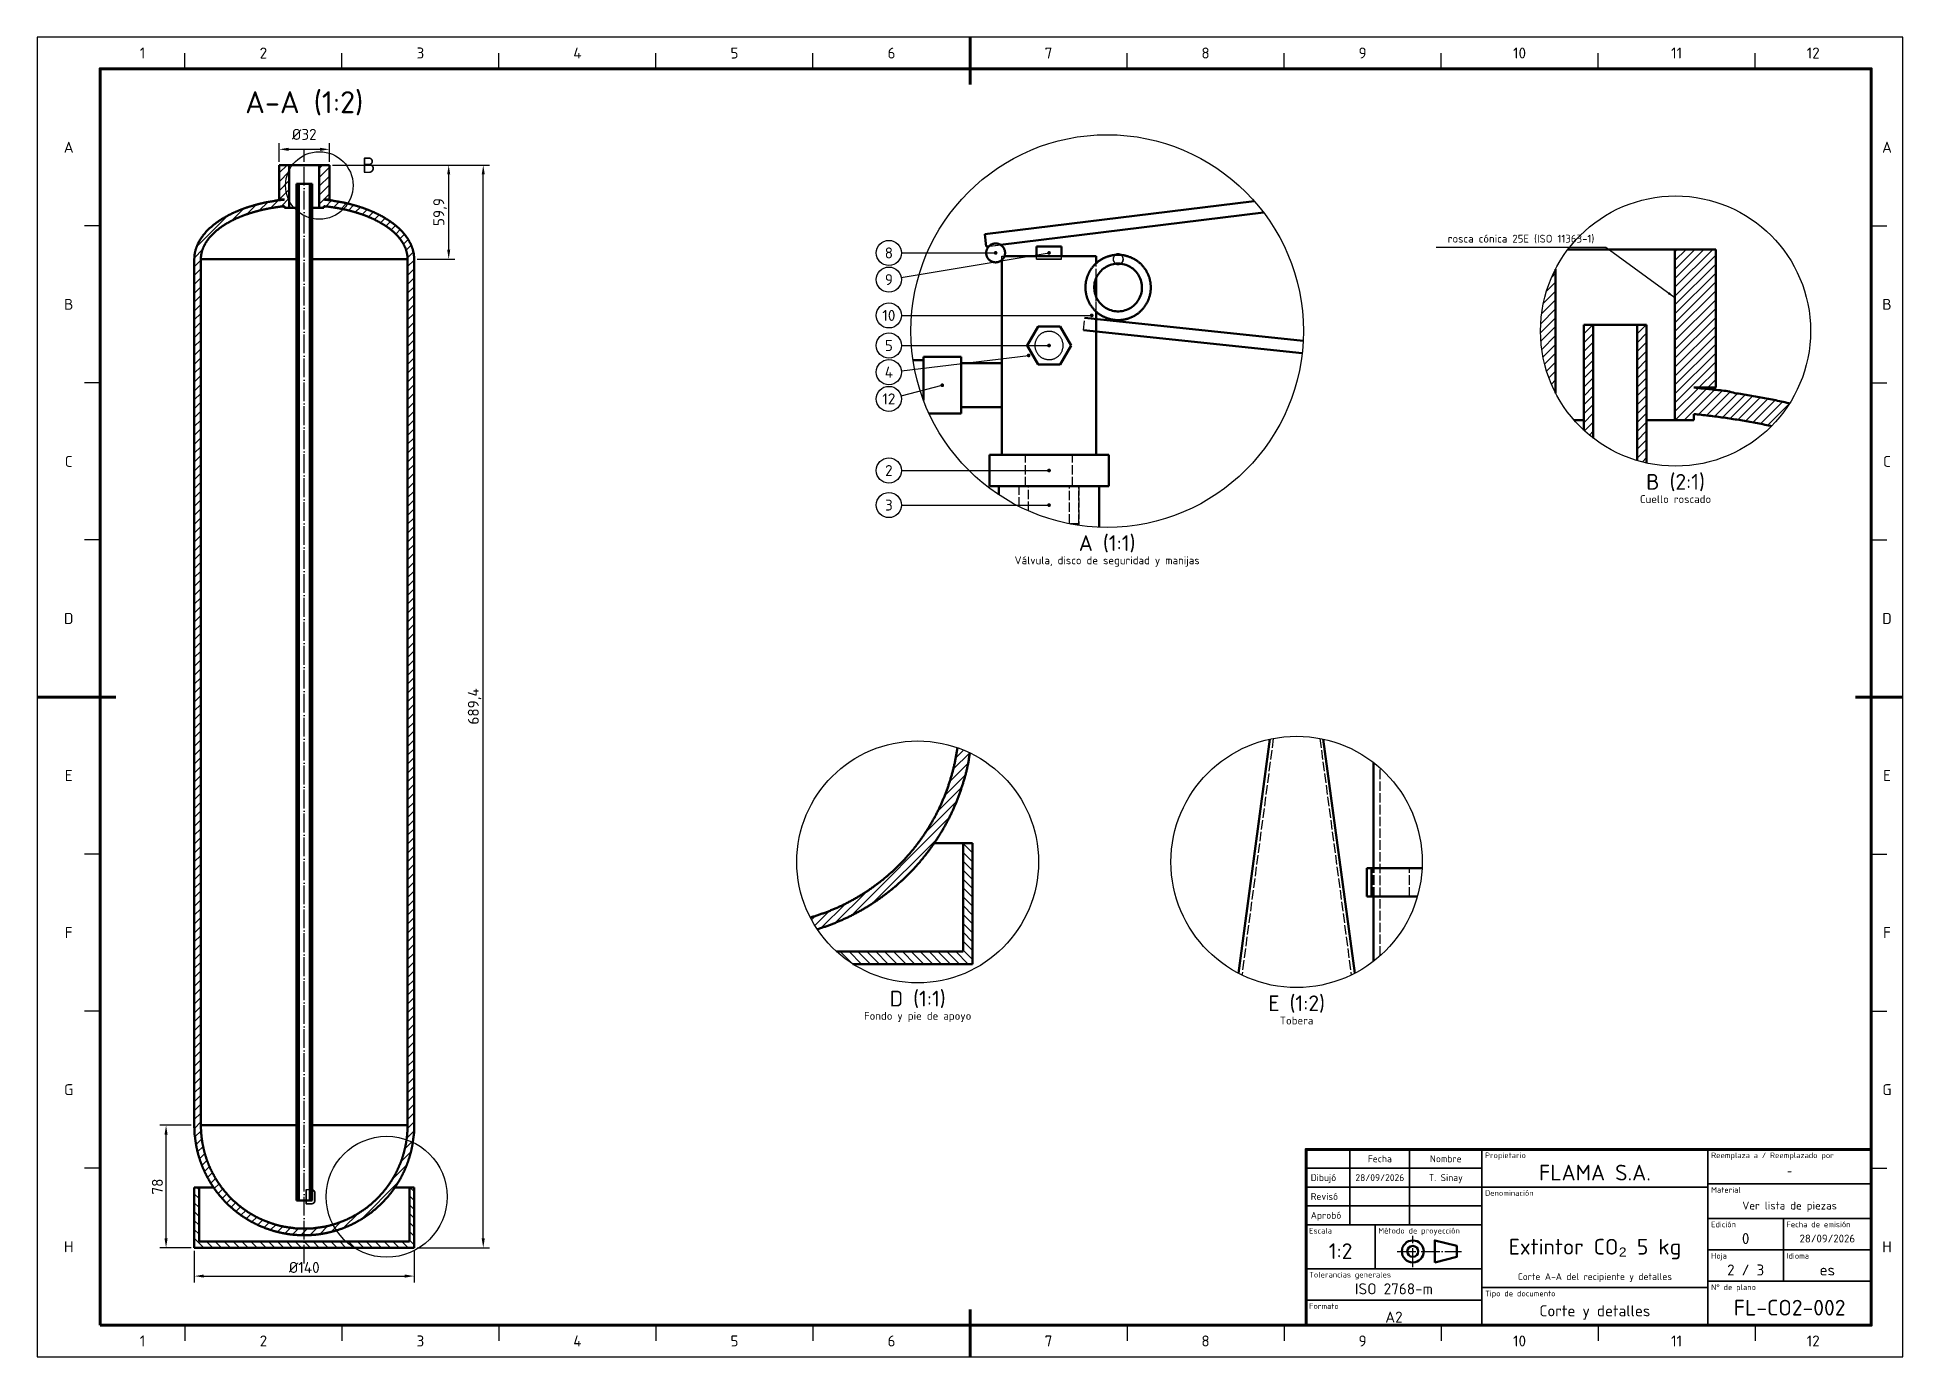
# Paper-space layout 'Lamina_A2' of a CAD drawing. Header units: millimetres. Extents: x 0 to 594, y 0 to 420.
# The model-space entities are those that its viewports show. They can reach past a viewport. Long polylines and large blocks are cut down to what shows.
import ezdxf
from ezdxf.enums import TextEntityAlignment as Align

# ---------------------------------------------------------------- set-up
doc = ezdxf.new("R2010")
doc.units = ezdxf.units.MM
doc.linetypes.add('ISO02-TRAZOS', pattern=[3.75, 3, -0.75])
doc.linetypes.add('ISO04-TRAZO-PUNTO', pattern=[7.625, 6, -0.75, 0.125, -0.75])
for name, color, linetype, lineweight in [('01-VISIBLE', 7, 'CONTINUOUS', 50), ('02-OCULTA', 4, 'ISO02-TRAZOS', 25), ('03-EJE', 1, 'ISO04-TRAZO-PUNTO', 25), ('04-COTA', 3, 'CONTINUOUS', 25), ('05-RAYADO', 8, 'CONTINUOUS', 25), ('06-TEXTO', 7, 'CONTINUOUS', 25), ('07-RECUADRO', 7, 'CONTINUOUS', 70), ('08-FINA', 5, 'CONTINUOUS', 25), ('10-ROTULO', 7, 'CONTINUOUS', 35), ('11-TEXTO-ROTULO', 7, 'CONTINUOUS', 25)]:
    doc.layers.add(name, color=color, linetype=linetype, lineweight=lineweight)
doc.styles.add('ISO3098', font='isocpeur.ttf')
doc.dimstyles.new('FLAMA-ISO', dxfattribs={"dimtxt": 3.5, "dimasz": 3, "dimexe": 2, "dimexo": 1, "dimgap": 1, "dimtad": 1, "dimdec": 1, "dimtxsty": 'ISO3098', "dimcen": 2.5, "dimclrd": 3, "dimclre": 3, "dimclrt": 3, "dimazin": 3, "dimtfac": 1, "dimtmove": 0, "dimatfit": 3, "dimlwd": 25, "dimlwe": 25})

psp = doc.layouts.new('Lamina_A2')

msp = doc.modelspace()

# ---------------------------------------------------------------- texts
at = {"layer": '06-TEXTO', "style": 'ISO3098'}
for s, height, p in [('1', 3.5, (33.5, 415)), ('2', 3.5, (72, 415)), ('3', 3.5, (122, 415)), ('4', 3.5, (172, 415)), ('5', 3.5, (222, 415)), ('6', 3.5, (272, 415)), ('7', 3.5, (322, 415)), ('8', 3.5, (372, 415)), ('9', 3.5, (422, 415)), ('10', 3.5, (472, 415)), ('11', 3.5, (522, 415)), ('12', 3.5, (565.5, 415)), ('A-A (1:2)', 7, (85, 399.345)), ('A', 3.5, (10, 385)), ('A', 3.5, (589, 385)), ('B', 5, (105.55, 379.295)), ('8', 3.5, (271.167, 351.366)), ('9', 3.5, (271.167, 342.866)), ('B', 3.5, (10, 335)), ('10', 3.5, (271.167, 331.466)), ('B', 3.5, (589, 335)), ('5', 3.5, (271.167, 321.896)), ('4', 3.5, (271.167, 313.396)), ('12', 3.5, (271.167, 304.896)), ('C', 3.5, (10, 285)), ('C', 3.5, (589, 285)), ('2', 3.5, (271.167, 282.1)), ('B (2:1)', 5, (521.667, 278.5)), ('Cuello roscado', 2.5, (521.667, 273)), ('3', 3.5, (271.167, 271.1)), ('A (1:1)', 5, (340.667, 259)), ('Válvula, disco de seguridad y manijas', 2.5, (340.667, 253.5)), ('D', 3.5, (10, 235)), ('D', 3.5, (589, 235)), ('E', 3.5, (10, 185)), ('E', 3.5, (589, 185)), ('F', 3.5, (10, 135)), ('F', 3.5, (589, 135)), ('D (1:1)', 5, (280.333, 114)), ('E (1:2)', 5, (401, 112.5)), ('Fondo y pie de apoyo', 2.5, (280.333, 108.5)), ('Tobera', 2.5, (401, 107)), ('G', 3.5, (10, 85)), ('G', 3.5, (589, 85)), ('D', 5, (87, 50.905)), ('H', 3.5, (10, 35)), ('H', 3.5, (589, 35)), ('1', 3.5, (33.5, 5)), ('2', 3.5, (72, 5)), ('3', 3.5, (122, 5)), ('4', 3.5, (172, 5)), ('5', 3.5, (222, 5)), ('6', 3.5, (272, 5)), ('7', 3.5, (322, 5)), ('8', 3.5, (372, 5)), ('9', 3.5, (422, 5)), ('10', 3.5, (472, 5)), ('11', 3.5, (522, 5)), ('12', 3.5, (565.5, 5))]:
    msp.add_text(s, height=height, dxfattribs=at).set_placement(p, align=Align.MIDDLE_CENTER)
msp.add_text('rosca cónica 25E (ISO 11363-1)', height=2.5, dxfattribs=at).set_placement((472.467, 353.9), align=Align.BOTTOM_CENTER)
at = {"layer": '11-TEXTO-ROTULO', "style": 'ISO3098'}
for s, height, p in [('Fecha', 2.2, (427.5, 63)), ('Nombre', 2.2, (448.5, 63)), ('FLAMA S.A.', 5, (496, 58.6)), ('28/09/2026', 2.2, (427.5, 57)), ('T. Sinay', 2.2, (448.5, 57)), ('-', 2.5, (558, 59.1)), ('Ver lista de piezas', 2.5, (558, 48.1)), ('1:2', 5, (415, 33.6)), ('Extintor CO₂ 5 kg', 5, (496, 35)), ('0', 3.5, (544, 37.6)), ('28/09/2026', 2.5, (570, 37.6)), ('Corte A-A del recipiente y detalles', 2.2, (496, 25.5)), ('2 / 3', 3.5, (544, 27.6)), ('es', 3.5, (570, 27.6)), ('ISO 2768-m', 3.5, (432, 21.6)), ('FL-CO2-002', 5, (558, 15.6)), ('A2', 3.5, (432, 12.6)), ('Corte y detalles', 3.5, (496, 14.6))]:
    msp.add_text(s, height=height, dxfattribs=at).set_placement(p, align=Align.MIDDLE_CENTER)
for s, p in [('Propietario', (461, 65)), ('Reemplaza a / Reemplazado por', (533, 65)), ('Material', (533, 54)), ('Denominación', (461, 53)), ('Edición', (533, 43)), ('Fecha de emisión', (557, 43)), ('Escala', (405, 41)), ('Método de proyección', (427, 41)), ('Hoja', (533, 33)), ('Idioma', (557, 33)), ('Tolerancias generales', (405, 27)), ('Tipo de documento', (461, 21)), ('N° de plano', (533, 23)), ('Formato', (405, 17))]:
    msp.add_text(s, height=1.8, dxfattribs=at).set_placement(p, align=Align.TOP_LEFT)
for s, p in [('Dibujó', (405.5, 57)), ('Revisó', (405.5, 51)), ('Aprobó', (405.5, 45))]:
    msp.add_text(s, height=2.2, dxfattribs=at).set_placement(p, align=Align.MIDDLE_LEFT)

# ---------------------------------------------------------------- dimensions: what is measured, and where the dimension line sits
at = {"layer": '04-COTA'}
for base, p1, p2 in [((77, 384.345), (77, 379.345), (93, 379.345)), ((50, 25.655), (50, 34.655), (120, 34.655))]:
    msp.add_linear_dim(base=base, p1=p1, p2=p2, dimstyle='FLAMA-ISO', override={"dimlfac": 2, "dimpost": '%%c<>'}, dxfattribs=at).render()
for base, p1, p2 in [((142, 34.655), (120, 34.655), (93, 379.345)), ((131, 349.405), (120, 349.405), (93, 379.345)), ((41, 34.655), (50, 34.655), (50, 73.655))]:
    msp.add_linear_dim(base=base, p1=p1, p2=p2, angle=90, dimstyle='FLAMA-ISO', override={"dimlfac": 2}, dxfattribs=at).render()

# ---------------------------------------------------------------- hatches: boundary and pattern name
at = {"layer": '05-RAYADO'}
h = msp.add_hatch(dxfattribs=at)
h.set_pattern_fill('ANSI31', scale=0.62992)
h.paths.add_polyline_path([(120, 349.405), (120, 73.655), (120, 73.517), (120, 73.38), (120, 73.242), (119.999, 73.105), (119.999, 72.967), (119.998, 72.83), (119.997, 72.693), (119.996, 72.555), (119.995, 72.418), (119.993, 72.28), (119.991, 72.143), (119.989, 72.005), (119.986, 71.868), (119.982, 71.73), (119.978, 71.593), (119.973, 71.456), (119.967, 71.318), (119.959, 71.181), (119.949, 71.044), (119.936, 70.907), (119.92, 70.771), (119.9, 70.635), (119.877, 70.499), (119.854, 70.364), (119.832, 70.228), (119.811, 70.092), (119.791, 69.956), (119.772, 69.82), (119.753, 69.684), (119.734, 69.548), (119.715, 69.412), (119.697, 69.275), (119.678, 69.139), (119.659, 69.003), (119.641, 68.867), (119.622, 68.731), (119.603, 68.595), (119.584, 68.458), (119.565, 68.322), (119.545, 68.186), (119.525, 68.05), (119.505, 67.914), (119.484, 67.778), (119.463, 67.643), (119.442, 67.507), (119.42, 67.371), (119.398, 67.235), (119.375, 67.1), (119.352, 66.964), (119.328, 66.829), (119.303, 66.694), (119.278, 66.559), (119.252, 66.424), (119.225, 66.289), (119.197, 66.154), (119.168, 66.02), (119.139, 65.886), (119.109, 65.751), (119.078, 65.618), (119.047, 65.484), (119.015, 65.35), (118.982, 65.217), (118.948, 65.083), (118.914, 64.95), (118.879, 64.817), (118.843, 64.685), (118.806, 64.552), (118.769, 64.42), (118.731, 64.288), (118.693, 64.156), (118.654, 64.024), (118.615, 63.892), (118.575, 63.761), (118.535, 63.629), (118.494, 63.498), (118.453, 63.367), (118.411, 63.236), (118.369, 63.105), (118.327, 62.974), (118.284, 62.843), (118.241, 62.713), (118.197, 62.583), (118.154, 62.452), (118.109, 62.322), (118.064, 62.192), (118.019, 62.062), (117.973, 61.933), (117.927, 61.803), (117.881, 61.674), (117.834, 61.545), (117.786, 61.416), (117.738, 61.287), (117.69, 61.158), (117.641, 61.03), (117.591, 60.902), (117.542, 60.774), (117.491, 60.646), (117.44, 60.518), (117.389, 60.391), (117.337, 60.263), (117.284, 60.136), (117.231, 60.01), (117.178, 59.883), (117.124, 59.757), (117.069, 59.63), (117.014, 59.505), (116.958, 59.379), (116.902, 59.253), (116.845, 59.128), (116.788, 59.003), (116.73, 58.879), (116.672, 58.754), (116.613, 58.63), (116.554, 58.506), (116.494, 58.382), (116.433, 58.259), (116.373, 58.135), (116.311, 58.012), (116.249, 57.89), (116.187, 57.767), (116.124, 57.645), (116.061, 57.523), (115.997, 57.401), (115.933, 57.279), (115.868, 57.158), (115.803, 57.037), (115.738, 56.916), (115.672, 56.796), (115.605, 56.675), (115.538, 56.555), (115.471, 56.436), (115.403, 56.316), (115.335, 56.197), (115.266, 56.078), (115.196, 55.959), (115.127, 55.841), (115.057, 55.723), (114.986, 55.605), (114.915, 55.487), (114.843, 55.37), (114.771, 55.253), (114.699, 55.136), (114.626, 55.019), (114.553, 54.903), (114.479, 54.787), (114.404, 54.671), (114.33, 54.556), (114.254, 54.441), (114.179, 54.326), (114.103, 54.212), (114.026, 54.098), (113.949, 53.984), (113.872, 53.87), (113.794, 53.757), (113.715, 53.644), (113.637, 53.531), (113.557, 53.419), (113.478, 53.307), (113.398, 53.195), (113.317, 53.084), (113.236, 52.973), (113.155, 52.862), (113.073, 52.752), (112.99, 52.642), (112.908, 52.532), (112.825, 52.423), (112.741, 52.313), (112.657, 52.205), (112.572, 52.096), (112.488, 51.988), (112.402, 51.88), (112.316, 51.773), (112.23, 51.666), (112.144, 51.559), (112.057, 51.453), (111.969, 51.347), (111.881, 51.241), (111.793, 51.135), (111.705, 51.03), (111.616, 50.926), (111.526, 50.821), (111.436, 50.717), (111.346, 50.614), (111.255, 50.51), (111.164, 50.407), (111.073, 50.305), (110.981, 50.203), (110.888, 50.101), (110.796, 49.999), (110.703, 49.898), (110.609, 49.797), (110.515, 49.697), (110.421, 49.597), (110.326, 49.497), (110.231, 49.398), (110.136, 49.299), (110.04, 49.201), (109.944, 49.102), (109.847, 49.005), (109.75, 48.907), (109.653, 48.81), (109.555, 48.714), (109.457, 48.617), (109.358, 48.522), (109.259, 48.426), (109.16, 48.331), (109.06, 48.236), (108.96, 48.142), (108.86, 48.048), (108.759, 47.955), (108.658, 47.862), (108.557, 47.769), (108.455, 47.677), (108.353, 47.585), (108.25, 47.493), (108.147, 47.402), (108.044, 47.311), (107.94, 47.221), (107.836, 47.131), (107.732, 47.042), (107.627, 46.953), (107.522, 46.864), (107.417, 46.776), (107.311, 46.688), (107.205, 46.6), (107.099, 46.513), (106.992, 46.427), (106.885, 46.341), (106.777, 46.255), (106.67, 46.17), (106.561, 46.085), (106.453, 46), (106.344, 45.916), (106.235, 45.833), (106.126, 45.749), (106.016, 45.667), (105.906, 45.584), (105.795, 45.502), (105.685, 45.421), (105.574, 45.34), (105.462, 45.259), (105.351, 45.179), (105.239, 45.1), (105.126, 45.02), (105.014, 44.942), (104.901, 44.863), (104.788, 44.785), (104.674, 44.708), (104.56, 44.631), (104.446, 44.554), (104.332, 44.478), (104.217, 44.402), (104.102, 44.327), (103.987, 44.252), (103.871, 44.178), (103.755, 44.104), (103.639, 44.031), (103.522, 43.958), (103.406, 43.885), (103.289, 43.813), (103.171, 43.741), (103.054, 43.67), (102.936, 43.6), (102.818, 43.529), (102.699, 43.46), (102.58, 43.39), (102.461, 43.322), (102.342, 43.253), (102.223, 43.185), (102.103, 43.118), (101.983, 43.051), (101.862, 42.985), (101.742, 42.919), (101.621, 42.853), (101.5, 42.788), (101.379, 42.723), (101.257, 42.659), (101.135, 42.596), (101.013, 42.533), (100.891, 42.47), (100.768, 42.408), (100.645, 42.346), (100.522, 42.285), (100.399, 42.224), (100.275, 42.164), (100.152, 42.104), (100.027, 42.045), (99.903, 41.986), (99.779, 41.928), (99.654, 41.87), (99.529, 41.813), (99.404, 41.756), (99.279, 41.7), (99.153, 41.644), (99.027, 41.589), (98.901, 41.534), (98.775, 41.479), (98.648, 41.425), (98.522, 41.372), (98.395, 41.319), (98.268, 41.267), (98.14, 41.215), (98.013, 41.164), (97.885, 41.113), (97.757, 41.063), (97.629, 41.013), (97.501, 40.963), (97.372, 40.914), (97.244, 40.866), (97.115, 40.818), (96.986, 40.771), (96.857, 40.724), (96.727, 40.678), (96.598, 40.632), (96.468, 40.587), (96.338, 40.542), (96.208, 40.498), (96.077, 40.454), (95.947, 40.411), (95.816, 40.368), (95.686, 40.326), (95.555, 40.284), (95.423, 40.243), (95.292, 40.202), (95.161, 40.162), (95.029, 40.122), (94.897, 40.083), (94.765, 40.045), (94.633, 40.007), (94.501, 39.969), (94.369, 39.932), (94.236, 39.895), (94.104, 39.859), (93.971, 39.824), (93.838, 39.789), (93.705, 39.754), (93.572, 39.72), (93.438, 39.687), (93.305, 39.654), (93.171, 39.622), (93.037, 39.59), (92.904, 39.559), (92.77, 39.528), (92.636, 39.498), (92.501, 39.468), (92.367, 39.439), (92.233, 39.41), (92.098, 39.382), (91.963, 39.354), (91.829, 39.327), (91.694, 39.301), (91.559, 39.275), (91.424, 39.249), (91.289, 39.224), (91.153, 39.2), (91.018, 39.176), (90.882, 39.153), (90.747, 39.13), (90.611, 39.108), (90.476, 39.086), (90.34, 39.065), (90.204, 39.044), (90.068, 39.024), (89.932, 39.004), (89.796, 38.985), (89.66, 38.966), (89.523, 38.948), (89.387, 38.931), (89.251, 38.914), (89.114, 38.897), (88.978, 38.881), (88.841, 38.866), (88.704, 38.851), (88.568, 38.837), (88.431, 38.823), (88.294, 38.81), (88.157, 38.797), (88.02, 38.785), (87.883, 38.774), (87.746, 38.763), (87.609, 38.752), (87.472, 38.742), (87.335, 38.733), (87.198, 38.724), (87.061, 38.715), (86.923, 38.708), (86.786, 38.7), (86.649, 38.693), (86.512, 38.687), (86.374, 38.682), (86.237, 38.677), (86.099, 38.672), (85.962, 38.668), (85.825, 38.664), (85.687, 38.661), (85.55, 38.659), (85.412, 38.657), (85.275, 38.656), (85.137, 38.655), (85, 38.655), (84.863, 38.655), (84.725, 38.656), (84.588, 38.657), (84.45, 38.659), (84.313, 38.661), (84.175, 38.664), (84.038, 38.668), (83.901, 38.672), (83.763, 38.677), (83.626, 38.682), (83.488, 38.687), (83.351, 38.693), (83.214, 38.7), (83.077, 38.708), (82.939, 38.715), (82.802, 38.724), (82.665, 38.733), (82.528, 38.742), (82.391, 38.752), (82.254, 38.763), (82.117, 38.774), (81.98, 38.785), (81.843, 38.797), (81.706, 38.81), (81.569, 38.823), (81.432, 38.837), (81.296, 38.851), (81.159, 38.866), (81.022, 38.881), (80.886, 38.897), (80.749, 38.914), (80.613, 38.931), (80.477, 38.948), (80.34, 38.966), (80.204, 38.985), (80.068, 39.004), (79.932, 39.024), (79.796, 39.044), (79.66, 39.065), (79.524, 39.086), (79.389, 39.108), (79.253, 39.13), (79.118, 39.153), (78.982, 39.176), (78.847, 39.2), (78.711, 39.224), (78.576, 39.249), (78.441, 39.275), (78.306, 39.301), (78.171, 39.327), (78.037, 39.354), (77.902, 39.382), (77.767, 39.41), (77.633, 39.439), (77.499, 39.468), (77.364, 39.498), (77.23, 39.528), (77.096, 39.559), (76.963, 39.59), (76.829, 39.622), (76.695, 39.654), (76.562, 39.687), (76.428, 39.72), (76.295, 39.754), (76.162, 39.789), (76.029, 39.824), (75.896, 39.859), (75.764, 39.895), (75.631, 39.932), (75.499, 39.969), (75.367, 40.007), (75.235, 40.045), (75.103, 40.083), (74.971, 40.122), (74.839, 40.162), (74.708, 40.202), (74.577, 40.243), (74.445, 40.284), (74.314, 40.326), (74.184, 40.368), (74.053, 40.411), (73.923, 40.454), (73.792, 40.498), (73.662, 40.542), (73.532, 40.587), (73.402, 40.632), (73.273, 40.678), (73.143, 40.724), (73.014, 40.771), (72.885, 40.818), (72.756, 40.866), (72.628, 40.914), (72.499, 40.963), (72.371, 41.013), (72.243, 41.063), (72.115, 41.113), (71.987, 41.164), (71.86, 41.215), (71.732, 41.267), (71.605, 41.319), (71.478, 41.372), (71.352, 41.425), (71.225, 41.479), (71.099, 41.534), (70.973, 41.589), (70.847, 41.644), (70.721, 41.7), (70.596, 41.756), (70.471, 41.813), (70.346, 41.87), (70.221, 41.928), (70.097, 41.986), (69.973, 42.045), (69.848, 42.104), (69.725, 42.164), (69.601, 42.224), (69.478, 42.285), (69.355, 42.346), (69.232, 42.408), (69.109, 42.47), (68.987, 42.533), (68.865, 42.596), (68.743, 42.659), (68.621, 42.723), (68.5, 42.788), (68.379, 42.853), (68.258, 42.919), (68.138, 42.985), (68.017, 43.051), (67.897, 43.118), (67.777, 43.185), (67.658, 43.253), (67.539, 43.322), (67.42, 43.39), (67.301, 43.46), (67.182, 43.529), (67.064, 43.6), (66.946, 43.67), (66.829, 43.741), (66.711, 43.813), (66.594, 43.885), (66.478, 43.958), (66.361, 44.031), (66.245, 44.104), (66.129, 44.178), (66.013, 44.252), (65.898, 44.327), (65.783, 44.402), (65.668, 44.478), (65.554, 44.554), (65.44, 44.631), (65.326, 44.708), (65.212, 44.785), (65.099, 44.863), (64.986, 44.942), (64.874, 45.02), (64.761, 45.1), (64.649, 45.179), (64.538, 45.259), (64.426, 45.34), (64.315, 45.421), (64.205, 45.502), (64.094, 45.584), (63.984, 45.667), (63.874, 45.749), (63.765, 45.833), (63.656, 45.916), (63.547, 46), (63.439, 46.085), (63.33, 46.17), (63.223, 46.255), (63.115, 46.341), (63.008, 46.427), (62.901, 46.513), (62.795, 46.6), (62.689, 46.688), (62.583, 46.776), (62.478, 46.864), (62.373, 46.953), (62.268, 47.042), (62.164, 47.131), (62.06, 47.221), (61.956, 47.311), (61.853, 47.402), (61.75, 47.493), (61.647, 47.585), (61.545, 47.677), (61.443, 47.769), (61.342, 47.862), (61.241, 47.955), (61.14, 48.048), (61.04, 48.142), (60.94, 48.236), (60.84, 48.331), (60.741, 48.426), (60.642, 48.522), (60.543, 48.617), (60.445, 48.714), (60.347, 48.81), (60.25, 48.907), (60.153, 49.005), (60.056, 49.102), (59.96, 49.201), (59.864, 49.299), (59.769, 49.398), (59.674, 49.497), (59.579, 49.597), (59.485, 49.697), (59.391, 49.797), (59.297, 49.898), (59.204, 49.999), (59.112, 50.101), (59.019, 50.203), (58.927, 50.305), (58.836, 50.407), (58.745, 50.51), (58.654, 50.614), (58.564, 50.717), (58.474, 50.821), (58.384, 50.926), (58.295, 51.03), (58.207, 51.135), (58.119, 51.241), (58.031, 51.347), (57.943, 51.453), (57.856, 51.559), (57.77, 51.666), (57.684, 51.773), (57.598, 51.88), (57.512, 51.988), (57.428, 52.096), (57.343, 52.205), (57.259, 52.313), (57.175, 52.423), (57.092, 52.532), (57.01, 52.642), (56.927, 52.752), (56.845, 52.862), (56.764, 52.973), (56.683, 53.084), (56.602, 53.195), (56.522, 53.307), (56.443, 53.419), (56.363, 53.531), (56.285, 53.644), (56.206, 53.757), (56.128, 53.87), (56.051, 53.984), (55.974, 54.098), (55.897, 54.212), (55.821, 54.326), (55.746, 54.441), (55.67, 54.556), (55.596, 54.671), (55.521, 54.787), (55.447, 54.903), (55.374, 55.019), (55.301, 55.136), (55.229, 55.253), (55.157, 55.37), (55.085, 55.487), (55.014, 55.605), (54.943, 55.723), (54.873, 55.841), (54.804, 55.959), (54.734, 56.078), (54.665, 56.197), (54.597, 56.316), (54.529, 56.436), (54.462, 56.555), (54.395, 56.675), (54.328, 56.796), (54.262, 56.916), (54.197, 57.037), (54.132, 57.158), (54.067, 57.279), (54.003, 57.401), (53.939, 57.523), (53.876, 57.645), (53.813, 57.767), (53.751, 57.89), (53.689, 58.012), (53.627, 58.135), (53.567, 58.259), (53.506, 58.382), (53.446, 58.506), (53.387, 58.63), (53.328, 58.754), (53.27, 58.879), (53.212, 59.003), (53.155, 59.128), (53.098, 59.253), (53.042, 59.379), (52.986, 59.505), (52.931, 59.63), (52.876, 59.757), (52.822, 59.883), (52.769, 60.01), (52.716, 60.136), (52.663, 60.263), (52.611, 60.391), (52.56, 60.518), (52.509, 60.646), (52.458, 60.774), (52.409, 60.902), (52.359, 61.03), (52.31, 61.158), (52.262, 61.287), (52.214, 61.416), (52.166, 61.545), (52.119, 61.674), (52.073, 61.803), (52.027, 61.933), (51.981, 62.062), (51.936, 62.192), (51.891, 62.322), (51.846, 62.452), (51.803, 62.583), (51.759, 62.713), (51.716, 62.843), (51.673, 62.974), (51.631, 63.105), (51.589, 63.236), (51.547, 63.367), (51.506, 63.498), (51.465, 63.629), (51.425, 63.761), (51.385, 63.892), (51.346, 64.024), (51.307, 64.156), (51.269, 64.288), (51.231, 64.42), (51.194, 64.552), (51.157, 64.685), (51.121, 64.817), (51.086, 64.95), (51.052, 65.083), (51.018, 65.217), (50.985, 65.35), (50.953, 65.484), (50.922, 65.618), (50.891, 65.751), (50.861, 65.886), (50.832, 66.02), (50.803, 66.154), (50.775, 66.289), (50.748, 66.424), (50.722, 66.559), (50.697, 66.694), (50.672, 66.829), (50.648, 66.964), (50.625, 67.1), (50.602, 67.235), (50.58, 67.371), (50.558, 67.507), (50.537, 67.643), (50.516, 67.778), (50.495, 67.914), (50.475, 68.05), (50.455, 68.186), (50.435, 68.322), (50.416, 68.458), (50.397, 68.595), (50.378, 68.731), (50.359, 68.867), (50.341, 69.003), (50.322, 69.139), (50.303, 69.275), (50.285, 69.412), (50.266, 69.548), (50.247, 69.684), (50.228, 69.82), (50.209, 69.956), (50.189, 70.092), (50.168, 70.228), (50.146, 70.364), (50.123, 70.499), (50.1, 70.635), (50.08, 70.771), (50.064, 70.907), (50.051, 71.044), (50.041, 71.181), (50.033, 71.318), (50.027, 71.456), (50.022, 71.593), (50.018, 71.73), (50.014, 71.868), (50.011, 72.005), (50.009, 72.143), (50.007, 72.28), (50.005, 72.418), (50.004, 72.555), (50.003, 72.693), (50.002, 72.83), (50.001, 72.967), (50.001, 73.105), (50, 73.242), (50, 73.38), (50, 73.517), (50, 73.655), (50, 349.405), (50, 349.505), (50.002, 349.605), (50.004, 349.705), (50.008, 349.805), (50.012, 349.905), (50.017, 350.005), (50.023, 350.105), (50.03, 350.205), (50.038, 350.305), (50.047, 350.405), (50.057, 350.504), (50.068, 350.604), (50.08, 350.703), (50.092, 350.803), (50.106, 350.902), (50.12, 351.001), (50.136, 351.1), (50.152, 351.199), (50.17, 351.297), (50.188, 351.396), (50.207, 351.494), (50.227, 351.592), (50.248, 351.69), (50.269, 351.788), (50.292, 351.885), (50.316, 351.983), (50.34, 352.08), (50.365, 352.177), (50.391, 352.274), (50.418, 352.37), (50.446, 352.466), (50.474, 352.562), (50.503, 352.658), (50.534, 352.753), (50.565, 352.849), (50.596, 352.944), (50.629, 353.038), (50.663, 353.133), (50.697, 353.227), (50.732, 353.321), (50.768, 353.414), (50.804, 353.507), (50.841, 353.6), (50.879, 353.693), (50.918, 353.785), (50.958, 353.877), (50.998, 353.969), (51.039, 354.06), (51.081, 354.151), (51.123, 354.242), (51.166, 354.332), (51.21, 354.422), (51.254, 354.512), (51.3, 354.602), (51.345, 354.691), (51.392, 354.779), (51.439, 354.868), (51.487, 354.956), (51.535, 355.043), (51.584, 355.131), (51.634, 355.218), (51.684, 355.304), (51.735, 355.39), (51.787, 355.476), (51.839, 355.562), (51.891, 355.647), (51.945, 355.732), (51.998, 355.816), (52.053, 355.9), (52.108, 355.984), (52.163, 356.067), (52.219, 356.15), (52.276, 356.233), (52.333, 356.315), (52.391, 356.397), (52.449, 356.479), (52.508, 356.56), (52.567, 356.641), (52.626, 356.721), (52.687, 356.801), (52.747, 356.881), (52.808, 356.96), (52.87, 357.039), (52.932, 357.118), (52.995, 357.196), (53.058, 357.274), (53.121, 357.351), (53.185, 357.428), (53.249, 357.505), (53.314, 357.581), (53.379, 357.657), (53.445, 357.733), (53.511, 357.808), (53.577, 357.883), (53.644, 357.958), (53.712, 358.032), (53.779, 358.106), (53.847, 358.179), (53.916, 358.252), (53.985, 358.325), (54.054, 358.397), (54.123, 358.469), (54.193, 358.541), (54.264, 358.612), (54.334, 358.683), (54.405, 358.754), (54.476, 358.824), (54.548, 358.894), (54.62, 358.964), (54.693, 359.033), (54.765, 359.102), (54.838, 359.17), (54.912, 359.239), (54.985, 359.306), (55.059, 359.374), (55.133, 359.441), (55.208, 359.508), (55.283, 359.574), (55.358, 359.641), (55.434, 359.706), (55.509, 359.772), (55.585, 359.837), (55.662, 359.902), (55.738, 359.966), (55.815, 360.03), (55.892, 360.094), (55.97, 360.158), (56.047, 360.221), (56.125, 360.284), (56.204, 360.346), (56.282, 360.409), (56.361, 360.47), (56.44, 360.532), (56.519, 360.593), (56.598, 360.654), (56.678, 360.715), (56.758, 360.775), (56.838, 360.835), (56.919, 360.895), (56.999, 360.954), (57.08, 361.013), (57.161, 361.072), (57.243, 361.131), (57.324, 361.189), (57.406, 361.247), (57.488, 361.304), (57.57, 361.361), (57.652, 361.418), (57.735, 361.475), (57.818, 361.531), (57.901, 361.587), (57.984, 361.643), (58.067, 361.699), (58.151, 361.754), (58.235, 361.809), (58.319, 361.863), (58.403, 361.917), (58.487, 361.971), (58.572, 362.025), (58.656, 362.079), (58.741, 362.132), (58.826, 362.185), (58.911, 362.237), (58.997, 362.29), (59.082, 362.342), (59.168, 362.393), (59.254, 362.445), (59.34, 362.496), (59.426, 362.547), (59.513, 362.598), (59.599, 362.648), (59.686, 362.698), (59.773, 362.748), (59.86, 362.798), (59.947, 362.847), (60.034, 362.896), (60.122, 362.945), (60.209, 362.993), (60.297, 363.042), (60.385, 363.09), (60.473, 363.137), (60.561, 363.185), (60.649, 363.232), (60.738, 363.279), (60.826, 363.326), (60.915, 363.372), (61.004, 363.418), (61.093, 363.464), (61.182, 363.51), (61.271, 363.555), (61.361, 363.601), (61.45, 363.645), (61.54, 363.69), (61.629, 363.735), (61.719, 363.779), (61.809, 363.823), (61.899, 363.866), (61.99, 363.91), (62.08, 363.953), (62.17, 363.996), (62.261, 364.039), (62.352, 364.081), (62.442, 364.123), (62.533, 364.165), (62.624, 364.207), (62.716, 364.249), (62.807, 364.29), (62.898, 364.331), (62.99, 364.372), (63.081, 364.412), (63.173, 364.452), (63.265, 364.493), (63.356, 364.532), (63.448, 364.572), (63.54, 364.611), (63.633, 364.651), (63.725, 364.69), (63.817, 364.728), (63.91, 364.767), (64.002, 364.805), (64.095, 364.843), (64.188, 364.881), (64.28, 364.919), (64.373, 364.956), (64.466, 364.993), (64.559, 365.03), (64.652, 365.067), (64.746, 365.104), (64.839, 365.14), (64.932, 365.176), (65.026, 365.212), (65.119, 365.248), (65.213, 365.284), (65.307, 365.319), (65.4, 365.354), (65.494, 365.389), (65.588, 365.424), (65.682, 365.458), (65.776, 365.492), (65.87, 365.526), (65.965, 365.56), (66.059, 365.594), (66.154, 365.627), (66.248, 365.66), (66.343, 365.693), (66.437, 365.726), (66.532, 365.758), (66.627, 365.79), (66.722, 365.822), (66.817, 365.854), (66.912, 365.886), (67.007, 365.917), (67.102, 365.948), (67.197, 365.979), (67.293, 366.01), (67.388, 366.04), (67.483, 366.07), (67.579, 366.1), (67.675, 366.13), (67.77, 366.159), (67.866, 366.189), (67.962, 366.218), (68.058, 366.247), (68.154, 366.276), (68.25, 366.304), (68.346, 366.333), (68.442, 366.361), (68.538, 366.389), (68.634, 366.417), (68.73, 366.445), (68.827, 366.472), (68.923, 366.5), (69.019, 366.527), (69.116, 366.554), (69.212, 366.581), (69.308, 366.608), (69.405, 366.635), (69.502, 366.661), (69.598, 366.688), (69.695, 366.714), (69.791, 366.74), (69.888, 366.766), (69.985, 366.793), (70.081, 366.818), (70.178, 366.844), (70.275, 366.87), (70.372, 366.895), (70.469, 366.921), (70.566, 366.946), (70.663, 366.971), (70.76, 366.996), (70.857, 367.02), (70.954, 367.045), (71.051, 367.069), (71.148, 367.092), (71.246, 367.116), (71.343, 367.139), (71.441, 367.162), (71.538, 367.185), (71.636, 367.207), (71.733, 367.229), (71.831, 367.251), (71.929, 367.272), (72.027, 367.293), (72.125, 367.314), (72.223, 367.334), (72.321, 367.355), (72.419, 367.374), (72.517, 367.394), (72.616, 367.413), (72.714, 367.432), (72.812, 367.451), (72.911, 367.47), (73.009, 367.488), (73.108, 367.506), (73.206, 367.524), (73.305, 367.541), (73.403, 367.559), (73.502, 367.576), (73.601, 367.593), (73.699, 367.61), (73.798, 367.627), (73.897, 367.644), (73.995, 367.661), (74.094, 367.678), (74.193, 367.694), (74.292, 367.711), (74.39, 367.728), (74.489, 367.744), (74.588, 367.761), (74.687, 367.777), (74.785, 367.794), (74.884, 367.81), (74.983, 367.827), (75.082, 367.844), (75.18, 367.861), (75.279, 367.878), (75.378, 367.895), (75.476, 367.913), (75.575, 367.931), (75.673, 367.951), (75.771, 367.972), (75.866, 368.003), (75.958, 368.04), (76.057, 368.057), (76.156, 368.071), (76.255, 368.084), (76.355, 368.096), (76.454, 368.107), (76.554, 368.119), (76.653, 368.13), (76.753, 368.141), (76.852, 368.151), (76.952, 368.162), (77.051, 368.172), (77.151, 368.183), (77.251, 368.193), (77.35, 368.204), (77.45, 368.214), (77.549, 368.224), (77.649, 368.234), (77.749, 368.244), (77.848, 368.255), (77.948, 368.265), (78.048, 368.275), (78.147, 368.285), (78.247, 368.295), (78.346, 368.305), (78.446, 368.315), (78.546, 368.325), (78.645, 368.335), (78.745, 368.345), (78.745, 368.345), (77, 368.345), (77, 379.345), (80.25, 379.345), (80.25, 365.742), (78.745, 365.742), (78.745, 366.242), (78.645, 366.232), (78.546, 366.221), (78.446, 366.211), (78.347, 366.2), (78.247, 366.19), (78.148, 366.179), (78.048, 366.168), (77.949, 366.156), (77.85, 366.145), (77.75, 366.133), (77.651, 366.121), (77.552, 366.109), (77.452, 366.097), (77.353, 366.085), (77.254, 366.073), (77.154, 366.06), (77.055, 366.047), (76.956, 366.034), (76.857, 366.021), (76.757, 366.008), (76.658, 365.994), (76.559, 365.981), (76.46, 365.967), (76.361, 365.953), (76.262, 365.939), (76.163, 365.924), (76.064, 365.91), (75.965, 365.895), (75.866, 365.88), (75.767, 365.865), (75.668, 365.85), (75.569, 365.835), (75.47, 365.819), (75.371, 365.804), (75.273, 365.788), (75.174, 365.772), (75.075, 365.756), (74.976, 365.739), (74.878, 365.723), (74.779, 365.706), (74.68, 365.689), (74.582, 365.672), (74.483, 365.655), (74.385, 365.637), (74.286, 365.62), (74.188, 365.602), (74.089, 365.584), (73.991, 365.566), (73.892, 365.548), (73.794, 365.529), (73.696, 365.511), (73.597, 365.492), (73.499, 365.473), (73.401, 365.454), (73.303, 365.434), (73.205, 365.415), (73.107, 365.395), (73.008, 365.375), (72.91, 365.355), (72.812, 365.335), (72.715, 365.314), (72.617, 365.293), (72.519, 365.273), (72.421, 365.252), (72.323, 365.23), (72.225, 365.209), (72.128, 365.188), (72.03, 365.166), (71.932, 365.144), (71.835, 365.122), (71.737, 365.099), (71.64, 365.077), (71.542, 365.054), (71.445, 365.031), (71.347, 365.008), (71.25, 364.985), (71.153, 364.962), (71.055, 364.938), (70.958, 364.914), (70.861, 364.89), (70.764, 364.866), (70.667, 364.842), (70.57, 364.817), (70.473, 364.792), (70.376, 364.767), (70.279, 364.742), (70.182, 364.717), (70.086, 364.691), (69.989, 364.666), (69.892, 364.64), (69.796, 364.613), (69.699, 364.587), (69.603, 364.561), (69.506, 364.534), (69.41, 364.507), (69.314, 364.48), (69.217, 364.453), (69.121, 364.425), (69.025, 364.397), (68.929, 364.369), (68.833, 364.341), (68.737, 364.313), (68.641, 364.284), (68.545, 364.256), (68.449, 364.227), (68.354, 364.197), (68.258, 364.168), (68.162, 364.139), (68.067, 364.109), (67.971, 364.079), (67.876, 364.049), (67.781, 364.018), (67.685, 363.988), (67.59, 363.957), (67.495, 363.926), (67.4, 363.894), (67.305, 363.863), (67.21, 363.831), (67.115, 363.799), (67.02, 363.767), (66.926, 363.735), (66.831, 363.702), (66.736, 363.67), (66.642, 363.637), (66.548, 363.603), (66.453, 363.57), (66.359, 363.536), (66.265, 363.502), (66.171, 363.468), (66.077, 363.434), (65.983, 363.399), (65.889, 363.365), (65.795, 363.33), (65.702, 363.294), (65.608, 363.259), (65.515, 363.223), (65.421, 363.187), (65.328, 363.151), (65.235, 363.115), (65.141, 363.078), (65.048, 363.041), (64.955, 363.004), (64.863, 362.967), (64.77, 362.929), (64.677, 362.892), (64.585, 362.853), (64.492, 362.815), (64.4, 362.777), (64.308, 362.738), (64.215, 362.699), (64.123, 362.66), (64.031, 362.62), (63.94, 362.58), (63.848, 362.54), (63.756, 362.5), (63.665, 362.46), (63.573, 362.419), (63.482, 362.378), (63.391, 362.337), (63.3, 362.295), (63.209, 362.253), (63.118, 362.211), (63.027, 362.169), (62.937, 362.127), (62.846, 362.084), (62.756, 362.041), (62.666, 361.998), (62.576, 361.954), (62.486, 361.91), (62.396, 361.866), (62.306, 361.822), (62.217, 361.777), (62.127, 361.732), (62.038, 361.687), (61.949, 361.641), (61.86, 361.596), (61.771, 361.55), (61.682, 361.503), (61.594, 361.457), (61.505, 361.41), (61.417, 361.363), (61.329, 361.315), (61.241, 361.268), (61.153, 361.22), (61.065, 361.171), (60.978, 361.123), (60.89, 361.074), (60.803, 361.025), (60.716, 360.976), (60.629, 360.926), (60.543, 360.876), (60.456, 360.825), (60.37, 360.775), (60.284, 360.724), (60.198, 360.673), (60.112, 360.621), (60.026, 360.569), (59.941, 360.517), (59.856, 360.465), (59.771, 360.412), (59.686, 360.359), (59.601, 360.306), (59.517, 360.252), (59.433, 360.198), (59.348, 360.144), (59.265, 360.089), (59.181, 360.034), (59.098, 359.979), (59.014, 359.923), (58.931, 359.867), (58.849, 359.811), (58.766, 359.754), (58.684, 359.697), (58.602, 359.64), (58.52, 359.583), (58.438, 359.525), (58.357, 359.466), (58.276, 359.408), (58.195, 359.349), (58.114, 359.289), (58.034, 359.23), (57.954, 359.17), (57.874, 359.109), (57.795, 359.049), (57.715, 358.988), (57.636, 358.926), (57.558, 358.864), (57.479, 358.802), (57.401, 358.74), (57.323, 358.677), (57.246, 358.614), (57.168, 358.55), (57.091, 358.486), (57.015, 358.422), (56.938, 358.357), (56.862, 358.292), (56.787, 358.227), (56.711, 358.161), (56.636, 358.095), (56.561, 358.028), (56.487, 357.961), (56.413, 357.894), (56.34, 357.826), (56.266, 357.758), (56.193, 357.689), (56.121, 357.62), (56.049, 357.551), (55.977, 357.481), (55.905, 357.411), (55.834, 357.341), (55.764, 357.27), (55.694, 357.198), (55.624, 357.127), (55.555, 357.054), (55.486, 356.982), (55.417, 356.909), (55.349, 356.836), (55.281, 356.762), (55.214, 356.688), (55.147, 356.613), (55.081, 356.538), (55.015, 356.463), (54.95, 356.387), (54.885, 356.311), (54.821, 356.234), (54.757, 356.157), (54.694, 356.08), (54.631, 356.002), (54.569, 355.923), (54.507, 355.845), (54.446, 355.765), (54.385, 355.686), (54.325, 355.606), (54.266, 355.525), (54.207, 355.444), (54.149, 355.363), (54.091, 355.281), (54.034, 355.199), (53.978, 355.116), (53.922, 355.033), (53.867, 354.949), (53.813, 354.865), (53.759, 354.781), (53.706, 354.696), (53.654, 354.61), (53.602, 354.525), (53.551, 354.439), (53.501, 354.352), (53.451, 354.265), (53.402, 354.178), (53.353, 354.091), (53.306, 354.003), (53.259, 353.914), (53.212, 353.826), (53.166, 353.737), (53.122, 353.647), (53.077, 353.558), (53.034, 353.467), (52.991, 353.377), (52.95, 353.286), (52.909, 353.194), (52.869, 353.103), (52.831, 353.01), (52.793, 352.918), (52.756, 352.824), (52.721, 352.731), (52.686, 352.637), (52.653, 352.543), (52.621, 352.448), (52.59, 352.353), (52.56, 352.257), (52.531, 352.161), (52.503, 352.065), (52.476, 351.969), (52.45, 351.872), (52.424, 351.776), (52.4, 351.679), (52.376, 351.581), (52.352, 351.484), (52.33, 351.387), (52.308, 351.289), (52.286, 351.191), (52.265, 351.093), (52.245, 350.995), (52.225, 350.897), (52.206, 350.799), (52.188, 350.701), (52.171, 350.602), (52.156, 350.503), (52.143, 350.404), (52.133, 350.304), (52.124, 350.205), (52.117, 350.105), (52.112, 350.005), (52.108, 349.905), (52.105, 349.805), (52.102, 349.705), (52.101, 349.605), (52.1, 349.505), (52.1, 349.405), (52.1, 73.655), (52.1, 73.525), (52.101, 73.396), (52.102, 73.267), (52.104, 73.138), (52.106, 73.009), (52.109, 72.88), (52.112, 72.75), (52.116, 72.621), (52.12, 72.492), (52.125, 72.363), (52.131, 72.234), (52.136, 72.105), (52.143, 71.976), (52.15, 71.847), (52.157, 71.718), (52.165, 71.589), (52.173, 71.46), (52.182, 71.331), (52.191, 71.202), (52.201, 71.073), (52.212, 70.944), (52.223, 70.816), (52.234, 70.687), (52.246, 70.558), (52.258, 70.43), (52.271, 70.301), (52.285, 70.173), (52.299, 70.044), (52.313, 69.916), (52.328, 69.787), (52.344, 69.659), (52.36, 69.531), (52.376, 69.403), (52.393, 69.275), (52.41, 69.147), (52.428, 69.019), (52.447, 68.891), (52.466, 68.763), (52.485, 68.635), (52.505, 68.508), (52.526, 68.38), (52.547, 68.253), (52.568, 68.125), (52.59, 67.998), (52.612, 67.871), (52.635, 67.743), (52.659, 67.616), (52.683, 67.489), (52.707, 67.363), (52.732, 67.236), (52.758, 67.109), (52.784, 66.983), (52.81, 66.856), (52.837, 66.73), (52.864, 66.603), (52.892, 66.477), (52.921, 66.351), (52.95, 66.225), (52.979, 66.1), (53.009, 65.974), (53.04, 65.848), (53.07, 65.723), (53.102, 65.597), (53.134, 65.472), (53.166, 65.347), (53.199, 65.222), (53.232, 65.097), (53.266, 64.973), (53.301, 64.848), (53.335, 64.724), (53.371, 64.599), (53.407, 64.475), (53.443, 64.351), (53.48, 64.227), (53.517, 64.104), (53.555, 63.98), (53.593, 63.857), (53.632, 63.733), (53.671, 63.61), (53.71, 63.487), (53.751, 63.365), (53.791, 63.242), (53.832, 63.119), (53.874, 62.997), (53.916, 62.875), (53.959, 62.753), (54.002, 62.631), (54.045, 62.509), (54.089, 62.388), (54.134, 62.267), (54.179, 62.146), (54.224, 62.025), (54.27, 61.904), (54.316, 61.783), (54.363, 61.663), (54.411, 61.543), (54.458, 61.423), (54.507, 61.303), (54.555, 61.183), (54.605, 61.064), (54.654, 60.944), (54.705, 60.825), (54.755, 60.706), (54.806, 60.588), (54.858, 60.469), (54.91, 60.351), (54.962, 60.233), (55.015, 60.115), (55.069, 59.997), (55.123, 59.88), (55.177, 59.763), (55.232, 59.646), (55.287, 59.529), (55.343, 59.412), (55.399, 59.296), (55.455, 59.18), (55.512, 59.064), (55.57, 58.948), (55.628, 58.833), (55.686, 58.717), (55.745, 58.602), (55.805, 58.488), (55.864, 58.373), (55.925, 58.259), (55.985, 58.145), (56.046, 58.031), (56.108, 57.917), (56.17, 57.804), (56.233, 57.691), (56.295, 57.578), (56.359, 57.465), (56.423, 57.353), (56.487, 57.241), (56.552, 57.129), (56.617, 57.018), (56.682, 56.906), (56.748, 56.795), (56.815, 56.684), (56.882, 56.574), (56.949, 56.463), (57.017, 56.353), (57.085, 56.244), (57.153, 56.134), (57.222, 56.025), (57.292, 55.916), (57.362, 55.807), (57.432, 55.699), (57.503, 55.591), (57.574, 55.483), (57.645, 55.375), (57.717, 55.268), (57.79, 55.161), (57.863, 55.054), (57.936, 54.948), (58.01, 54.842), (58.084, 54.736), (58.158, 54.63), (58.233, 54.525), (58.308, 54.42), (58.384, 54.315), (58.46, 54.211), (58.537, 54.107), (58.614, 54.003), (58.691, 53.9), (58.769, 53.797), (58.847, 53.694), (58.926, 53.591), (59.005, 53.489), (59.084, 53.387), (59.164, 53.285), (59.244, 53.184), (59.325, 53.083), (59.406, 52.982), (59.487, 52.882), (59.569, 52.782), (59.651, 52.682), (59.734, 52.583), (59.817, 52.484), (59.9, 52.385), (59.984, 52.287), (60.068, 52.189), (60.152, 52.091), (60.237, 51.993), (60.322, 51.896), (60.408, 51.8), (60.494, 51.703), (60.58, 51.607), (60.667, 51.511), (60.754, 51.416), (60.842, 51.321), (60.93, 51.226), (61.018, 51.132), (61.107, 51.038), (61.196, 50.944), (61.285, 50.851), (61.375, 50.758), (61.465, 50.665), (61.555, 50.573), (61.646, 50.481), (61.737, 50.39), (61.829, 50.298), (61.921, 50.208), (62.013, 50.117), (62.106, 50.027), (62.199, 49.937), (62.292, 49.848), (62.386, 49.759), (62.48, 49.67), (62.574, 49.582), (62.669, 49.494), (62.764, 49.407), (62.859, 49.32), (62.955, 49.233), (63.051, 49.146), (63.148, 49.06), (63.244, 48.975), (63.341, 48.89), (63.439, 48.805), (63.537, 48.72), (63.635, 48.636), (63.733, 48.552), (63.832, 48.469), (63.931, 48.386), (64.03, 48.304), (64.13, 48.221), (64.23, 48.14), (64.33, 48.058), (64.431, 47.977), (64.532, 47.897), (64.633, 47.816), (64.735, 47.737), (64.837, 47.657), (64.939, 47.578), (65.042, 47.5), (65.145, 47.421), (65.248, 47.344), (65.351, 47.266), (65.455, 47.189), (65.559, 47.113), (65.664, 47.037), (65.768, 46.961), (65.873, 46.886), (65.978, 46.811), (66.084, 46.736), (66.19, 46.662), (66.296, 46.588), (66.403, 46.515), (66.509, 46.442), (66.616, 46.37), (66.724, 46.298), (66.831, 46.227), (66.939, 46.155), (67.047, 46.085), (67.156, 46.015), (67.264, 45.945), (67.373, 45.875), (67.483, 45.806), (67.592, 45.738), (67.702, 45.67), (67.812, 45.602), (67.922, 45.535), (68.033, 45.468), (68.144, 45.402), (68.255, 45.336), (68.366, 45.27), (68.478, 45.205), (68.59, 45.14), (68.702, 45.076), (68.814, 45.012), (68.927, 44.949), (69.04, 44.886), (69.153, 44.823), (69.266, 44.761), (69.379, 44.7), (69.493, 44.638), (69.607, 44.578), (69.722, 44.517), (69.836, 44.457), (69.951, 44.398), (70.066, 44.339), (70.181, 44.28), (70.296, 44.222), (70.412, 44.165), (70.528, 44.107), (70.644, 44.051), (70.76, 43.994), (70.877, 43.939), (70.993, 43.883), (71.11, 43.829), (71.228, 43.774), (71.345, 43.72), (71.463, 43.667), (71.581, 43.614), (71.699, 43.562), (71.817, 43.51), (71.936, 43.459), (72.055, 43.408), (72.174, 43.357), (72.293, 43.307), (72.412, 43.258), (72.532, 43.209), (72.652, 43.161), (72.772, 43.113), (72.892, 43.066), (73.012, 43.019), (73.133, 42.972), (73.254, 42.926), (73.374, 42.881), (73.496, 42.836), (73.617, 42.791), (73.738, 42.747), (73.86, 42.703), (73.981, 42.66), (74.103, 42.617), (74.225, 42.574), (74.347, 42.532), (74.47, 42.49), (74.592, 42.449), (74.715, 42.408), (74.837, 42.368), (74.96, 42.327), (75.083, 42.288), (75.206, 42.248), (75.329, 42.209), (75.453, 42.17), (75.576, 42.132), (75.7, 42.094), (75.823, 42.057), (75.947, 42.02), (76.071, 41.983), (76.195, 41.947), (76.319, 41.912), (76.444, 41.877), (76.568, 41.843), (76.693, 41.809), (76.818, 41.776), (76.943, 41.744), (77.068, 41.712), (77.194, 41.681), (77.319, 41.651), (77.445, 41.621), (77.571, 41.592), (77.697, 41.564), (77.823, 41.536), (77.95, 41.51), (78.076, 41.484), (78.203, 41.458), (78.33, 41.434), (78.457, 41.41), (78.584, 41.386), (78.711, 41.364), (78.838, 41.342), (78.966, 41.32), (79.093, 41.3), (79.221, 41.279), (79.349, 41.259), (79.476, 41.239), (79.604, 41.22), (79.732, 41.201), (79.86, 41.182), (79.988, 41.164), (80.116, 41.146), (80.243, 41.128), (80.371, 41.11), (80.499, 41.092), (80.627, 41.075), (80.755, 41.057), (80.883, 41.04), (81.011, 41.022), (81.14, 41.005), (81.267, 40.987), (81.395, 40.969), (81.523, 40.951), (81.651, 40.932), (81.779, 40.913), (81.906, 40.892), (82.034, 40.87), (82.161, 40.849), (82.289, 40.83), (82.417, 40.815), (82.546, 40.803), (82.675, 40.794), (82.804, 40.786), (82.933, 40.78), (83.062, 40.775), (83.191, 40.771), (83.32, 40.768), (83.45, 40.765), (83.579, 40.763), (83.708, 40.761), (83.837, 40.76), (83.966, 40.759), (84.096, 40.758), (84.225, 40.757), (84.354, 40.756), (84.483, 40.756), (84.612, 40.755), (84.742, 40.755), (84.871, 40.755), (85, 40.755), (85.129, 40.755), (85.258, 40.755), (85.388, 40.755), (85.517, 40.756), (85.646, 40.756), (85.775, 40.757), (85.904, 40.758), (86.034, 40.759), (86.163, 40.76), (86.292, 40.761), (86.421, 40.763), (86.55, 40.765), (86.68, 40.768), (86.809, 40.771), (86.938, 40.775), (87.067, 40.78), (87.196, 40.786), (87.325, 40.794), (87.454, 40.803), (87.583, 40.815), (87.711, 40.83), (87.839, 40.849), (87.966, 40.87), (88.094, 40.892), (88.221, 40.913), (88.349, 40.932), (88.477, 40.951), (88.605, 40.969), (88.733, 40.987), (88.86, 41.005), (88.989, 41.022), (89.117, 41.04), (89.245, 41.057), (89.373, 41.075), (89.501, 41.092), (89.629, 41.11), (89.757, 41.128), (89.884, 41.146), (90.012, 41.164), (90.14, 41.182), (90.268, 41.201), (90.396, 41.22), (90.524, 41.239), (90.651, 41.259), (90.779, 41.279), (90.907, 41.3), (91.034, 41.32), (91.162, 41.342), (91.289, 41.364), (91.416, 41.386), (91.543, 41.41), (91.67, 41.434), (91.797, 41.458), (91.924, 41.484), (92.05, 41.51), (92.177, 41.536), (92.303, 41.564), (92.429, 41.592), (92.555, 41.621), (92.681, 41.651), (92.806, 41.681), (92.932, 41.712), (93.057, 41.744), (93.182, 41.776), (93.307, 41.809), (93.432, 41.843), (93.556, 41.877), (93.681, 41.912), (93.805, 41.947), (93.929, 41.983), (94.053, 42.02), (94.177, 42.057), (94.3, 42.094), (94.424, 42.132), (94.547, 42.17), (94.671, 42.209), (94.794, 42.248), (94.917, 42.288), (95.04, 42.327), (95.163, 42.368), (95.285, 42.408), (95.408, 42.449), (95.53, 42.49), (95.653, 42.532), (95.775, 42.574), (95.897, 42.617), (96.019, 42.66), (96.14, 42.703), (96.262, 42.747), (96.383, 42.791), (96.504, 42.836), (96.626, 42.881), (96.746, 42.926), (96.867, 42.972), (96.988, 43.019), (97.108, 43.066), (97.228, 43.113), (97.348, 43.161), (97.468, 43.209), (97.588, 43.258), (97.707, 43.307), (97.826, 43.357), (97.945, 43.408), (98.064, 43.459), (98.183, 43.51), (98.301, 43.562), (98.419, 43.614), (98.537, 43.667), (98.655, 43.72), (98.772, 43.774), (98.89, 43.829), (99.007, 43.883), (99.123, 43.939), (99.24, 43.994), (99.356, 44.051), (99.472, 44.107), (99.588, 44.165), (99.704, 44.222), (99.819, 44.28), (99.934, 44.339), (100.049, 44.398), (100.164, 44.457), (100.278, 44.517), (100.393, 44.578), (100.507, 44.638), (100.621, 44.7), (100.734, 44.761), (100.847, 44.823), (100.96, 44.886), (101.073, 44.949), (101.186, 45.012), (101.298, 45.076), (101.41, 45.14), (101.522, 45.205), (101.634, 45.27), (101.745, 45.336), (101.856, 45.402), (101.967, 45.468), (102.078, 45.535), (102.188, 45.602), (102.298, 45.67), (102.408, 45.738), (102.517, 45.806), (102.627, 45.875), (102.736, 45.945), (102.844, 46.015), (102.953, 46.085), (103.061, 46.155), (103.169, 46.227), (103.276, 46.298), (103.384, 46.37), (103.491, 46.442), (103.597, 46.515), (103.704, 46.588), (103.81, 46.662), (103.916, 46.736), (104.022, 46.811), (104.127, 46.886), (104.232, 46.961), (104.336, 47.037), (104.441, 47.113), (104.545, 47.189), (104.649, 47.266), (104.752, 47.344), (104.855, 47.421), (104.958, 47.5), (105.061, 47.578), (105.163, 47.657), (105.265, 47.737), (105.367, 47.816), (105.468, 47.897), (105.569, 47.977), (105.67, 48.058), (105.77, 48.14), (105.87, 48.221), (105.97, 48.304), (106.069, 48.386), (106.168, 48.469), (106.267, 48.552), (106.365, 48.636), (106.463, 48.72), (106.561, 48.805), (106.659, 48.89), (106.756, 48.975), (106.852, 49.06), (106.949, 49.146), (107.045, 49.233), (107.141, 49.32), (107.236, 49.407), (107.331, 49.494), (107.426, 49.582), (107.52, 49.67), (107.614, 49.759), (107.708, 49.848), (107.801, 49.937), (107.894, 50.027), (107.987, 50.117), (108.079, 50.208), (108.171, 50.298), (108.263, 50.39), (108.354, 50.481), (108.445, 50.573), (108.535, 50.665), (108.625, 50.758), (108.715, 50.851), (108.804, 50.944), (108.893, 51.038), (108.982, 51.132), (109.07, 51.226), (109.158, 51.321), (109.246, 51.416), (109.333, 51.511), (109.42, 51.607), (109.506, 51.703), (109.592, 51.8), (109.678, 51.896), (109.763, 51.993), (109.848, 52.091), (109.932, 52.189), (110.016, 52.287), (110.1, 52.385), (110.183, 52.484), (110.266, 52.583), (110.349, 52.682), (110.431, 52.782), (110.513, 52.882), (110.594, 52.982), (110.675, 53.083), (110.756, 53.184), (110.836, 53.285), (110.916, 53.387), (110.995, 53.489), (111.074, 53.591), (111.153, 53.694), (111.231, 53.797), (111.309, 53.9), (111.386, 54.003), (111.463, 54.107), (111.54, 54.211), (111.616, 54.315), (111.692, 54.42), (111.767, 54.525), (111.842, 54.63), (111.916, 54.736), (111.99, 54.842), (112.064, 54.948), (112.137, 55.054), (112.21, 55.161), (112.283, 55.268), (112.355, 55.375), (112.426, 55.483), (112.497, 55.591), (112.568, 55.699), (112.638, 55.807), (112.708, 55.916), (112.778, 56.025), (112.847, 56.134), (112.915, 56.244), (112.983, 56.353), (113.051, 56.463), (113.118, 56.574), (113.185, 56.684), (113.252, 56.795), (113.318, 56.906), (113.383, 57.018), (113.448, 57.129), (113.513, 57.241), (113.577, 57.353), (113.641, 57.465), (113.705, 57.578), (113.767, 57.691), (113.83, 57.804), (113.892, 57.917), (113.954, 58.031), (114.015, 58.145), (114.075, 58.259), (114.136, 58.373), (114.195, 58.488), (114.255, 58.602), (114.314, 58.717), (114.372, 58.833), (114.43, 58.948), (114.488, 59.064), (114.545, 59.18), (114.601, 59.296), (114.657, 59.412), (114.713, 59.529), (114.768, 59.646), (114.823, 59.763), (114.877, 59.88), (114.931, 59.997), (114.985, 60.115), (115.038, 60.233), (115.09, 60.351), (115.142, 60.469), (115.194, 60.588), (115.245, 60.706), (115.295, 60.825), (115.346, 60.944), (115.395, 61.064), (115.445, 61.183), (115.493, 61.303), (115.542, 61.423), (115.589, 61.543), (115.637, 61.663), (115.684, 61.783), (115.73, 61.904), (115.776, 62.025), (115.821, 62.146), (115.866, 62.267), (115.911, 62.388), (115.955, 62.509), (115.998, 62.631), (116.041, 62.753), (116.084, 62.875), (116.126, 62.997), (116.168, 63.119), (116.209, 63.242), (116.249, 63.365), (116.29, 63.487), (116.329, 63.61), (116.368, 63.733), (116.407, 63.857), (116.445, 63.98), (116.483, 64.104), (116.52, 64.227), (116.557, 64.351), (116.593, 64.475), (116.629, 64.599), (116.665, 64.724), (116.699, 64.848), (116.734, 64.973), (116.768, 65.097), (116.801, 65.222), (116.834, 65.347), (116.866, 65.472), (116.898, 65.597), (116.93, 65.723), (116.96, 65.848), (116.991, 65.974), (117.021, 66.1), (117.05, 66.225), (117.079, 66.351), (117.108, 66.477), (117.136, 66.603), (117.163, 66.73), (117.19, 66.856), (117.216, 66.983), (117.242, 67.109), (117.268, 67.236), (117.293, 67.363), (117.317, 67.489), (117.341, 67.616), (117.365, 67.743), (117.388, 67.871), (117.41, 67.998), (117.432, 68.125), (117.453, 68.253), (117.474, 68.38), (117.495, 68.508), (117.515, 68.635), (117.534, 68.763), (117.553, 68.891), (117.572, 69.019), (117.59, 69.147), (117.607, 69.275), (117.624, 69.403), (117.64, 69.531), (117.656, 69.659), (117.672, 69.787), (117.687, 69.916), (117.701, 70.044), (117.715, 70.173), (117.729, 70.301), (117.742, 70.43), (117.754, 70.558), (117.766, 70.687), (117.777, 70.816), (117.788, 70.944), (117.799, 71.073), (117.809, 71.202), (117.818, 71.331), (117.827, 71.46), (117.835, 71.589), (117.843, 71.718), (117.85, 71.847), (117.857, 71.976), (117.864, 72.105), (117.869, 72.234), (117.875, 72.363), (117.88, 72.492), (117.884, 72.621), (117.888, 72.75), (117.891, 72.88), (117.894, 73.009), (117.896, 73.138), (117.898, 73.267), (117.899, 73.396), (117.9, 73.525), (117.9, 73.655), (117.9, 349.405), (117.9, 349.505), (117.899, 349.605), (117.898, 349.705), (117.895, 349.805), (117.892, 349.905), (117.888, 350.005), (117.883, 350.105), (117.876, 350.205), (117.867, 350.304), (117.857, 350.404), (117.844, 350.503), (117.829, 350.602), (117.812, 350.701), (117.794, 350.799), (117.775, 350.897), (117.755, 350.995), (117.735, 351.093), (117.714, 351.191), (117.692, 351.289), (117.67, 351.387), (117.648, 351.484), (117.624, 351.581), (117.6, 351.679), (117.576, 351.776), (117.55, 351.872), (117.524, 351.969), (117.497, 352.065), (117.469, 352.161), (117.44, 352.257), (117.41, 352.353), (117.379, 352.448), (117.347, 352.543), (117.314, 352.637), (117.279, 352.731), (117.244, 352.824), (117.207, 352.918), (117.169, 353.01), (117.131, 353.103), (117.091, 353.194), (117.05, 353.286), (117.009, 353.377), (116.966, 353.467), (116.923, 353.558), (116.878, 353.647), (116.834, 353.737), (116.788, 353.826), (116.741, 353.914), (116.694, 354.003), (116.647, 354.091), (116.598, 354.178), (116.549, 354.265), (116.499, 354.352), (116.449, 354.439), (116.398, 354.525), (116.346, 354.61), (116.294, 354.696), (116.241, 354.781), (116.187, 354.865), (116.133, 354.949), (116.078, 355.033), (116.022, 355.116), (115.966, 355.199), (115.909, 355.281), (115.851, 355.363), (115.793, 355.444), (115.734, 355.525), (115.675, 355.606), (115.615, 355.686), (115.554, 355.765), (115.493, 355.845), (115.431, 355.923), (115.369, 356.002), (115.306, 356.08), (115.243, 356.157), (115.179, 356.234), (115.115, 356.311), (115.05, 356.387), (114.985, 356.463), (114.919, 356.538), (114.853, 356.613), (114.786, 356.688), (114.719, 356.762), (114.651, 356.836), (114.583, 356.909), (114.514, 356.982), (114.445, 357.054), (114.376, 357.127), (114.306, 357.198), (114.236, 357.27), (114.166, 357.341), (114.095, 357.411), (114.023, 357.481), (113.951, 357.551), (113.879, 357.62), (113.807, 357.689), (113.734, 357.758), (113.66, 357.826), (113.587, 357.894), (113.513, 357.961), (113.439, 358.028), (113.364, 358.095), (113.289, 358.161), (113.213, 358.227), (113.138, 358.292), (113.062, 358.357), (112.985, 358.422), (112.909, 358.486), (112.832, 358.55), (112.754, 358.614), (112.677, 358.677), (112.599, 358.74), (112.521, 358.802), (112.442, 358.864), (112.364, 358.926), (112.285, 358.988), (112.205, 359.049), (112.126, 359.109), (112.046, 359.17), (111.966, 359.23), (111.886, 359.289), (111.805, 359.349), (111.724, 359.408), (111.643, 359.466), (111.562, 359.525), (111.48, 359.583), (111.398, 359.64), (111.316, 359.697), (111.234, 359.754), (111.151, 359.811), (111.069, 359.867), (110.986, 359.923), (110.902, 359.979), (110.819, 360.034), (110.735, 360.089), (110.652, 360.144), (110.567, 360.198), (110.483, 360.252), (110.399, 360.306), (110.314, 360.359), (110.229, 360.412), (110.144, 360.465), (110.059, 360.517), (109.974, 360.569), (109.888, 360.621), (109.802, 360.673), (109.716, 360.724), (109.63, 360.775), (109.544, 360.825), (109.457, 360.876), (109.371, 360.926), (109.284, 360.976), (109.197, 361.025), (109.11, 361.074), (109.022, 361.123), (108.935, 361.171), (108.847, 361.22), (108.759, 361.268), (108.671, 361.315), (108.583, 361.363), (108.495, 361.41), (108.406, 361.457), (108.318, 361.503), (108.229, 361.55), (108.14, 361.596), (108.051, 361.641), (107.962, 361.687), (107.873, 361.732), (107.783, 361.777), (107.694, 361.822), (107.604, 361.866), (107.514, 361.91), (107.424, 361.954), (107.334, 361.998), (107.244, 362.041), (107.154, 362.084), (107.063, 362.127), (106.973, 362.169), (106.882, 362.211), (106.791, 362.253), (106.7, 362.295), (106.609, 362.337), (106.518, 362.378), (106.427, 362.419), (106.335, 362.46), (106.244, 362.5), (106.152, 362.54), (106.06, 362.58), (105.969, 362.62), (105.877, 362.66), (105.785, 362.699), (105.692, 362.738), (105.6, 362.777), (105.508, 362.815), (105.415, 362.853), (105.323, 362.892), (105.23, 362.929), (105.137, 362.967), (105.045, 363.004), (104.952, 363.041), (104.859, 363.078), (104.765, 363.115), (104.672, 363.151), (104.579, 363.187), (104.485, 363.223), (104.392, 363.259), (104.298, 363.294), (104.205, 363.33), (104.111, 363.365), (104.017, 363.399), (103.923, 363.434), (103.829, 363.468), (103.735, 363.502), (103.641, 363.536), (103.547, 363.57), (103.452, 363.603), (103.358, 363.637), (103.264, 363.67), (103.169, 363.702), (103.074, 363.735), (102.98, 363.767), (102.885, 363.799), (102.79, 363.831), (102.695, 363.863), (102.6, 363.894), (102.505, 363.926), (102.41, 363.957), (102.315, 363.988), (102.219, 364.018), (102.124, 364.049), (102.029, 364.079), (101.933, 364.109), (101.838, 364.139), (101.742, 364.168), (101.646, 364.197), (101.551, 364.227), (101.455, 364.256), (101.359, 364.284), (101.263, 364.313), (101.167, 364.341), (101.071, 364.369), (100.975, 364.397), (100.879, 364.425), (100.783, 364.453), (100.686, 364.48), (100.59, 364.507), (100.494, 364.534), (100.397, 364.561), (100.301, 364.587), (100.204, 364.613), (100.108, 364.64), (100.011, 364.666), (99.914, 364.691), (99.818, 364.717), (99.721, 364.742), (99.624, 364.767), (99.527, 364.792), (99.43, 364.817), (99.333, 364.842), (99.236, 364.866), (99.139, 364.89), (99.042, 364.914), (98.945, 364.938), (98.847, 364.962), (98.75, 364.985), (98.653, 365.008), (98.555, 365.031), (98.458, 365.054), (98.36, 365.077), (98.263, 365.099), (98.165, 365.122), (98.068, 365.144), (97.97, 365.166), (97.872, 365.188), (97.775, 365.209), (97.677, 365.23), (97.579, 365.252), (97.481, 365.273), (97.383, 365.293), (97.285, 365.314), (97.188, 365.335), (97.09, 365.355), (96.992, 365.375), (96.893, 365.395), (96.795, 365.415), (96.697, 365.434), (96.599, 365.454), (96.501, 365.473), (96.403, 365.492), (96.304, 365.511), (96.206, 365.529), (96.108, 365.548), (96.009, 365.566), (95.911, 365.584), (95.812, 365.602), (95.714, 365.62), (95.615, 365.637), (95.517, 365.655), (95.418, 365.672), (95.32, 365.689), (95.221, 365.706), (95.122, 365.723), (95.024, 365.739), (94.925, 365.756), (94.826, 365.772), (94.727, 365.788), (94.629, 365.804), (94.53, 365.819), (94.431, 365.835), (94.332, 365.85), (94.233, 365.865), (94.134, 365.88), (94.035, 365.895), (93.936, 365.91), (93.837, 365.924), (93.738, 365.939), (93.639, 365.953), (93.54, 365.967), (93.441, 365.981), (93.342, 365.994), (93.243, 366.008), (93.143, 366.021), (93.044, 366.034), (92.945, 366.047), (92.846, 366.06), (92.746, 366.073), (92.647, 366.085), (92.548, 366.097), (92.448, 366.109), (92.349, 366.121), (92.25, 366.133), (92.15, 366.145), (92.051, 366.156), (91.952, 366.168), (91.852, 366.179), (91.753, 366.19), (91.653, 366.2), (91.554, 366.211), (91.454, 366.221), (91.355, 366.232), (91.255, 366.242), (91.255, 365.742), (89.75, 365.742), (89.75, 379.345), (93, 379.345), (93, 368.345), (91.255, 368.345), (91.255, 368.345), (91.355, 368.335), (91.454, 368.325), (91.554, 368.315), (91.654, 368.305), (91.753, 368.295), (91.853, 368.285), (91.952, 368.275), (92.052, 368.265), (92.152, 368.255), (92.251, 368.244), (92.351, 368.234), (92.451, 368.224), (92.55, 368.214), (92.65, 368.204), (92.749, 368.193), (92.849, 368.183), (92.949, 368.172), (93.048, 368.162), (93.148, 368.151), (93.247, 368.141), (93.347, 368.13), (93.446, 368.119), (93.546, 368.107), (93.645, 368.096), (93.745, 368.084), (93.844, 368.071), (93.943, 368.057), (94.042, 368.04), (94.134, 368.003), (94.229, 367.972), (94.327, 367.951), (94.425, 367.931), (94.524, 367.913), (94.622, 367.895), (94.721, 367.878), (94.82, 367.861), (94.918, 367.844), (95.017, 367.827), (95.116, 367.81), (95.215, 367.794), (95.313, 367.777), (95.412, 367.761), (95.511, 367.744), (95.61, 367.728), (95.708, 367.711), (95.807, 367.694), (95.906, 367.678), (96.005, 367.661), (96.103, 367.644), (96.202, 367.627), (96.301, 367.61), (96.399, 367.593), (96.498, 367.576), (96.597, 367.559), (96.695, 367.541), (96.794, 367.524), (96.892, 367.506), (96.991, 367.488), (97.089, 367.47), (97.188, 367.451), (97.286, 367.432), (97.384, 367.413), (97.483, 367.394), (97.581, 367.374), (97.679, 367.355), (97.777, 367.334), (97.875, 367.314), (97.973, 367.293), (98.071, 367.272), (98.169, 367.251), (98.267, 367.229), (98.364, 367.207), (98.462, 367.185), (98.559, 367.162), (98.657, 367.139), (98.754, 367.116), (98.852, 367.092), (98.949, 367.069), (99.046, 367.045), (99.143, 367.02), (99.24, 366.996), (99.337, 366.971), (99.434, 366.946), (99.531, 366.921), (99.628, 366.895), (99.725, 366.87), (99.822, 366.844), (99.919, 366.818), (100.015, 366.793), (100.112, 366.766), (100.209, 366.74), (100.305, 366.714), (100.402, 366.688), (100.498, 366.661), (100.595, 366.635), (100.692, 366.608), (100.788, 366.581), (100.884, 366.554), (100.981, 366.527), (101.077, 366.5), (101.173, 366.472), (101.27, 366.445), (101.366, 366.417), (101.462, 366.389), (101.558, 366.361), (101.654, 366.333), (101.75, 366.304), (101.846, 366.276), (101.942, 366.247), (102.038, 366.218), (102.134, 366.189), (102.23, 366.159), (102.325, 366.13), (102.421, 366.1), (102.517, 366.07), (102.612, 366.04), (102.707, 366.01), (102.803, 365.979), (102.898, 365.948), (102.993, 365.917), (103.088, 365.886), (103.183, 365.854), (103.278, 365.822), (103.373, 365.79), (103.468, 365.758), (103.563, 365.726), (103.657, 365.693), (103.752, 365.66), (103.846, 365.627), (103.941, 365.594), (104.035, 365.56), (104.13, 365.526), (104.224, 365.492), (104.318, 365.458), (104.412, 365.424), (104.506, 365.389), (104.6, 365.354), (104.693, 365.319), (104.787, 365.284), (104.881, 365.248), (104.974, 365.212), (105.068, 365.176), (105.161, 365.14), (105.254, 365.104), (105.348, 365.067), (105.441, 365.03), (105.534, 364.993), (105.627, 364.956), (105.72, 364.919), (105.812, 364.881), (105.905, 364.843), (105.998, 364.805), (106.09, 364.767), (106.183, 364.728), (106.275, 364.69), (106.367, 364.651), (106.46, 364.611), (106.552, 364.572), (106.644, 364.532), (106.735, 364.493), (106.827, 364.452), (106.919, 364.412), (107.01, 364.372), (107.102, 364.331), (107.193, 364.29), (107.284, 364.249), (107.376, 364.207), (107.467, 364.165), (107.558, 364.123), (107.648, 364.081), (107.739, 364.039), (107.83, 363.996), (107.92, 363.953), (108.01, 363.91), (108.101, 363.866), (108.191, 363.823), (108.281, 363.779), (108.371, 363.735), (108.46, 363.69), (108.55, 363.645), (108.639, 363.601), (108.729, 363.555), (108.818, 363.51), (108.907, 363.464), (108.996, 363.418), (109.085, 363.372), (109.174, 363.326), (109.262, 363.279), (109.351, 363.232), (109.439, 363.185), (109.527, 363.137), (109.615, 363.09), (109.703, 363.042), (109.791, 362.993), (109.878, 362.945), (109.966, 362.896), (110.053, 362.847), (110.14, 362.798), (110.227, 362.748), (110.314, 362.698), (110.401, 362.648), (110.487, 362.598), (110.574, 362.547), (110.66, 362.496), (110.746, 362.445), (110.832, 362.393), (110.918, 362.342), (111.003, 362.29), (111.089, 362.237), (111.174, 362.185), (111.259, 362.132), (111.344, 362.079), (111.428, 362.025), (111.513, 361.971), (111.597, 361.917), (111.681, 361.863), (111.765, 361.809), (111.849, 361.754), (111.933, 361.699), (112.016, 361.643), (112.099, 361.587), (112.182, 361.531), (112.265, 361.475), (112.348, 361.418), (112.43, 361.361), (112.512, 361.304), (112.594, 361.247), (112.676, 361.189), (112.757, 361.131), (112.839, 361.072), (112.92, 361.013), (113.001, 360.954), (113.081, 360.895), (113.162, 360.835), (113.242, 360.775), (113.322, 360.715), (113.402, 360.654), (113.481, 360.593), (113.56, 360.532), (113.639, 360.47), (113.718, 360.409), (113.796, 360.346), (113.875, 360.284), (113.953, 360.221), (114.03, 360.158), (114.108, 360.094), (114.185, 360.03), (114.262, 359.966), (114.338, 359.902), (114.415, 359.837), (114.491, 359.772), (114.566, 359.706), (114.642, 359.641), (114.717, 359.574), (114.792, 359.508), (114.867, 359.441), (114.941, 359.374), (115.015, 359.306), (115.088, 359.239), (115.162, 359.17), (115.235, 359.102), (115.307, 359.033), (115.38, 358.964), (115.452, 358.894), (115.524, 358.824), (115.595, 358.754), (115.666, 358.683), (115.736, 358.612), (115.807, 358.541), (115.877, 358.469), (115.946, 358.397), (116.015, 358.325), (116.084, 358.252), (116.153, 358.179), (116.221, 358.106), (116.288, 358.032), (116.356, 357.958), (116.423, 357.883), (116.489, 357.808), (116.555, 357.733), (116.621, 357.657), (116.686, 357.581), (116.751, 357.505), (116.815, 357.428), (116.879, 357.351), (116.942, 357.274), (117.005, 357.196), (117.068, 357.118), (117.13, 357.039), (117.192, 356.96), (117.253, 356.881), (117.313, 356.801), (117.374, 356.721), (117.433, 356.641), (117.492, 356.56), (117.551, 356.479), (117.609, 356.397), (117.667, 356.315), (117.724, 356.233), (117.781, 356.15), (117.837, 356.067), (117.892, 355.984), (117.947, 355.9), (118.002, 355.816), (118.055, 355.732), (118.109, 355.647), (118.161, 355.562), (118.213, 355.476), (118.265, 355.39), (118.316, 355.304), (118.366, 355.218), (118.416, 355.131), (118.465, 355.043), (118.513, 354.956), (118.561, 354.868), (118.608, 354.779), (118.655, 354.691), (118.7, 354.602), (118.746, 354.512), (118.79, 354.422), (118.834, 354.332), (118.877, 354.242), (118.919, 354.151), (118.961, 354.06), (119.002, 353.969), (119.042, 353.877), (119.082, 353.785), (119.121, 353.693), (119.159, 353.6), (119.196, 353.507), (119.232, 353.414), (119.268, 353.321), (119.303, 353.227), (119.337, 353.133), (119.371, 353.038), (119.404, 352.944), (119.435, 352.849), (119.466, 352.753), (119.497, 352.658), (119.526, 352.562), (119.554, 352.466), (119.582, 352.37), (119.609, 352.274), (119.635, 352.177), (119.66, 352.08), (119.684, 351.983), (119.708, 351.885), (119.731, 351.788), (119.752, 351.69), (119.773, 351.592), (119.793, 351.494), (119.812, 351.396), (119.83, 351.297), (119.848, 351.199), (119.864, 351.1), (119.88, 351.001), (119.894, 350.902), (119.908, 350.803), (119.92, 350.703), (119.932, 350.604), (119.943, 350.504), (119.953, 350.405), (119.962, 350.305), (119.97, 350.205), (119.977, 350.105), (119.983, 350.005), (119.988, 349.905), (119.992, 349.805), (119.996, 349.705), (119.998, 349.605), (120, 349.505)])
h = msp.add_hatch(color=7, dxfattribs=at)
h.dxf.hatch_style = 1
h.paths.add_polyline_path([(83.25, 49.755), (82.5, 49.755), (82.5, 373.345), (83.25, 373.345)])
h = msp.add_hatch(color=7, dxfattribs=at)
h.dxf.hatch_style = 1
h.paths.add_polyline_path([(86.75, 373.345), (87.5, 373.345), (87.5, 49.755), (86.75, 49.755)])
h = msp.add_hatch(dxfattribs=at)
h.set_pattern_fill('ANSI31', scale=0.62992)
h.paths.add_polyline_path([(552, 296.293), (551.609, 296.375), (551.217, 296.457), (550.825, 296.538), (550.433, 296.619), (550.04, 296.698), (549.648, 296.777), (549.255, 296.855), (548.863, 296.933), (548.47, 297.01), (548.077, 297.086), (547.684, 297.161), (547.291, 297.236), (546.897, 297.31), (546.504, 297.383), (546.11, 297.455), (545.716, 297.527), (545.322, 297.598), (544.928, 297.669), (544.534, 297.738), (544.14, 297.807), (543.745, 297.876), (543.351, 297.943), (542.956, 298.01), (542.561, 298.076), (542.166, 298.142), (541.771, 298.207), (541.376, 298.271), (540.981, 298.334), (540.586, 298.397), (540.19, 298.459), (539.795, 298.52), (539.399, 298.581), (539.003, 298.641), (538.607, 298.7), (538.211, 298.759), (537.815, 298.817), (537.419, 298.874), (537.023, 298.93), (536.627, 298.986), (536.23, 299.041), (535.834, 299.096), (535.437, 299.15), (535.04, 299.203), (534.643, 299.256), (534.246, 299.307), (533.849, 299.359), (533.452, 299.409), (533.055, 299.459), (532.658, 299.508), (532.261, 299.556), (531.863, 299.604), (531.466, 299.651), (531.068, 299.698), (530.671, 299.744), (530.273, 299.789), (529.875, 299.833), (529.477, 299.877), (529.079, 299.92), (528.681, 299.963), (528.283, 300.005), (527.885, 300.046), (527.487, 300.086), (527.487, 298.088), (521.467, 298.088), (521.467, 352.5), (534.467, 352.5), (534.467, 308.5), (527.487, 308.5), (527.487, 308.498), (527.885, 308.458), (528.284, 308.418), (528.682, 308.378), (529.081, 308.338), (529.479, 308.298), (529.878, 308.258), (530.277, 308.218), (530.675, 308.178), (531.074, 308.137), (531.472, 308.097), (531.871, 308.056), (532.269, 308.015), (532.667, 307.974), (533.066, 307.933), (533.464, 307.892), (533.863, 307.85), (534.261, 307.808), (534.659, 307.766), (535.058, 307.724), (535.456, 307.681), (535.854, 307.637), (536.252, 307.593), (536.65, 307.548), (537.048, 307.502), (537.446, 307.454), (537.843, 307.403), (538.24, 307.347), (538.634, 307.278), (539.004, 307.132), (539.384, 307.008), (539.775, 306.921), (540.168, 306.844), (540.562, 306.771), (540.956, 306.7), (541.35, 306.63), (541.745, 306.562), (542.14, 306.494), (542.535, 306.427), (542.93, 306.36), (543.325, 306.294), (543.72, 306.227), (544.115, 306.161), (544.51, 306.095), (544.905, 306.029), (545.3, 305.963), (545.695, 305.896), (546.09, 305.829), (546.485, 305.762), (546.88, 305.695), (547.275, 305.628), (547.669, 305.56), (548.064, 305.492), (548.459, 305.423), (548.853, 305.354), (549.248, 305.284), (549.642, 305.213), (550.036, 305.142), (550.43, 305.07), (550.824, 304.997), (551.218, 304.923), (551.611, 304.848), (552.004, 304.772), (552.397, 304.695), (552.79, 304.616), (553.183, 304.537), (553.575, 304.456), (553.967, 304.374), (554.359, 304.291), (554.751, 304.207), (555.142, 304.122), (555.533, 304.035), (555.924, 303.947), (556.314, 303.858), (556.705, 303.767), (557.094, 303.675), (557.484, 303.583), (557.873, 303.489), (557.975, 303.464), (557.42, 302.61), (556.823, 301.74), (556.205, 300.885), (555.566, 300.045), (554.906, 299.221), (554.227, 298.414), (553.528, 297.623), (552.809, 296.85), (552.22, 296.246)])
h = msp.add_hatch(dxfattribs=at)
h.set_pattern_fill('ANSI31', scale=0.62992)
h.paths.add_polyline_path([(483.467, 306.765), (483.258, 307.167), (482.795, 308.115), (482.356, 309.075), (481.94, 310.045), (481.548, 311.025), (481.18, 312.014), (480.837, 313.012), (480.518, 314.018), (480.224, 315.031), (479.955, 316.052), (479.711, 317.079), (479.493, 318.111), (479.3, 319.149), (479.132, 320.191), (478.99, 321.236), (478.874, 322.285), (478.783, 323.337), (478.718, 324.39), (478.68, 325.445), (478.667, 326.5), (478.68, 327.555), (478.718, 328.61), (478.783, 329.663), (478.874, 330.715), (478.99, 331.764), (479.132, 332.809), (479.3, 333.851), (479.493, 334.889), (479.711, 335.921), (479.955, 336.948), (480.224, 337.969), (480.518, 338.982), (480.837, 339.988), (481.18, 340.986), (481.548, 341.975), (481.94, 342.955), (482.356, 343.925), (482.795, 344.885), (483.258, 345.833), (483.467, 346.235)])
h = msp.add_hatch(dxfattribs=at)
h.set_pattern_fill('ANSI31', scale=0.62992)
h.paths.add_polyline_path([(492.467, 328.5), (495.467, 328.5), (495.467, 292.407), (495.212, 292.601), (494.388, 293.261), (493.58, 293.94), (492.79, 294.639), (492.467, 294.939)])
h = msp.add_hatch(dxfattribs=at)
h.set_pattern_fill('ANSI31', scale=0.62992)
h.paths.add_polyline_path([(512.467, 328.5), (512.467, 284.498), (512.245, 284.545), (511.219, 284.789), (510.198, 285.058), (509.467, 285.27), (509.467, 328.5)])
h = msp.add_hatch(dxfattribs=at)
h.set_pattern_fill('ANSI31', scale=0.62992)
h.paths.add_polyline_path([(296.923, 192.063), (296.883, 191.791), (296.843, 191.519), (296.802, 191.247), (296.76, 190.976), (296.718, 190.704), (296.674, 190.433), (296.63, 190.161), (296.584, 189.89), (296.537, 189.619), (296.489, 189.349), (296.44, 189.078), (296.389, 188.808), (296.336, 188.538), (296.283, 188.269), (296.227, 187.999), (296.17, 187.73), (296.112, 187.462), (296.052, 187.194), (295.99, 186.926), (295.927, 186.658), (295.863, 186.391), (295.797, 186.124), (295.729, 185.857), (295.661, 185.591), (295.59, 185.325), (295.519, 185.06), (295.446, 184.795), (295.372, 184.53), (295.296, 184.266), (295.22, 184.002), (295.142, 183.738), (295.063, 183.475), (294.983, 183.212), (294.903, 182.949), (294.821, 182.686), (294.739, 182.424), (294.656, 182.162), (294.572, 181.9), (294.487, 181.639), (294.402, 181.377), (294.315, 181.116), (294.228, 180.856), (294.14, 180.595), (294.052, 180.335), (293.962, 180.075), (293.871, 179.816), (293.78, 179.556), (293.688, 179.297), (293.595, 179.039), (293.501, 178.78), (293.406, 178.522), (293.31, 178.265), (293.213, 178.007), (293.115, 177.751), (293.016, 177.494), (292.916, 177.238), (292.816, 176.982), (292.714, 176.727), (292.611, 176.472), (292.507, 176.217), (292.402, 175.963), (292.296, 175.71), (292.189, 175.456), (292.08, 175.204), (291.971, 174.952), (291.861, 174.7), (291.749, 174.448), (291.637, 174.198), (291.523, 173.947), (291.409, 173.697), (291.293, 173.448), (291.177, 173.199), (291.059, 172.95), (290.94, 172.702), (290.821, 172.455), (290.7, 172.208), (290.578, 171.961), (290.456, 171.715), (290.332, 171.47), (290.208, 171.225), (290.082, 170.98), (289.956, 170.736), (289.828, 170.493), (289.7, 170.249), (289.57, 170.007), (289.44, 169.765), (289.309, 169.523), (289.177, 169.282), (289.044, 169.042), (288.91, 168.801), (288.775, 168.562), (288.639, 168.323), (288.502, 168.084), (288.365, 167.846), (288.226, 167.609), (288.087, 167.372), (287.946, 167.136), (287.805, 166.9), (287.663, 166.665), (287.52, 166.43), (287.376, 166.196), (287.231, 165.962), (287.085, 165.729), (286.938, 165.497), (286.791, 165.265), (286.642, 165.033), (286.493, 164.803), (286.342, 164.573), (286.191, 164.343), (286.039, 164.114), (285.886, 163.886), (285.732, 163.658), (285.577, 163.431), (285.421, 163.204), (285.264, 162.979), (285.107, 162.753), (284.948, 162.529), (284.789, 162.305), (284.629, 162.081), (284.467, 161.859), (284.305, 161.636), (284.143, 161.415), (283.979, 161.194), (283.814, 160.974), (283.649, 160.754), (283.482, 160.536), (283.315, 160.317), (283.147, 160.1), (282.978, 159.883), (282.808, 159.667), (282.638, 159.451), (282.466, 159.236), (282.294, 159.022), (282.121, 158.809), (281.947, 158.596), (281.772, 158.384), (281.596, 158.172), (281.42, 157.961), (281.243, 157.751), (281.064, 157.542), (280.885, 157.333), (280.706, 157.125), (280.525, 156.918), (280.344, 156.711), (280.162, 156.505), (279.979, 156.3), (279.795, 156.096), (279.61, 155.892), (279.425, 155.689), (279.239, 155.487), (279.052, 155.285), (278.864, 155.085), (278.675, 154.885), (278.486, 154.685), (278.296, 154.487), (278.105, 154.289), (277.913, 154.092), (277.721, 153.896), (277.527, 153.7), (277.334, 153.505), (277.139, 153.311), (276.943, 153.118), (276.747, 152.925), (276.55, 152.734), (276.352, 152.543), (276.154, 152.353), (275.954, 152.163), (275.754, 151.975), (275.554, 151.787), (275.352, 151.6), (275.15, 151.414), (274.947, 151.228), (274.743, 151.044), (274.539, 150.86), (274.334, 150.677), (274.128, 150.495), (273.921, 150.313), (273.714, 150.133), (273.506, 149.953), (273.297, 149.774), (273.088, 149.596), (272.878, 149.418), (272.667, 149.242), (272.456, 149.066), (272.243, 148.891), (272.031, 148.717), (271.817, 148.544), (271.603, 148.372), (271.388, 148.2), (271.172, 148.03), (270.956, 147.86), (270.739, 147.691), (270.522, 147.523), (270.304, 147.356), (270.085, 147.189), (269.865, 147.024), (269.645, 146.859), (269.424, 146.696), (269.203, 146.533), (268.981, 146.371), (268.758, 146.209), (268.535, 146.049), (268.311, 145.89), (268.086, 145.731), (267.861, 145.574), (267.635, 145.417), (267.409, 145.261), (267.182, 145.106), (266.954, 144.952), (266.726, 144.799), (266.497, 144.646), (266.267, 144.495), (266.037, 144.345), (265.807, 144.195), (265.575, 144.046), (265.344, 143.899), (265.111, 143.752), (264.878, 143.606), (264.645, 143.461), (264.411, 143.317), (264.176, 143.173), (263.941, 143.031), (263.705, 142.89), (263.468, 142.749), (263.232, 142.61), (262.994, 142.471), (262.756, 142.334), (262.518, 142.197), (262.279, 142.061), (262.039, 141.926), (261.799, 141.793), (261.558, 141.66), (261.317, 141.528), (261.075, 141.397), (260.833, 141.267), (260.591, 141.138), (260.347, 141.009), (260.104, 140.882), (259.859, 140.756), (259.615, 140.631), (259.37, 140.506), (259.124, 140.383), (258.878, 140.26), (258.631, 140.139), (258.384, 140.019), (258.136, 139.899), (257.888, 139.781), (257.64, 139.663), (257.391, 139.546), (257.141, 139.431), (256.892, 139.316), (256.641, 139.203), (256.39, 139.09), (256.139, 138.978), (255.888, 138.868), (255.636, 138.758), (255.383, 138.649), (255.13, 138.542), (254.877, 138.435), (254.623, 138.329), (254.369, 138.224), (254.114, 138.121), (253.859, 138.018), (253.604, 137.916), (253.348, 137.816), (253.092, 137.716), (252.835, 137.617), (252.578, 137.52), (252.321, 137.423), (252.063, 137.327), (251.805, 137.233), (251.547, 137.139), (251.288, 137.046), (251.029, 136.955), (250.769, 136.864), (250.509, 136.775), (250.249, 136.686), (249.988, 136.599), (249.727, 136.512), (249.466, 136.427), (249.204, 136.342), (248.942, 136.259), (248.68, 136.176), (248.418, 136.095), (248.347, 136.073), (248.322, 136.111), (247.806, 136.903), (247.311, 137.707), (246.835, 138.523), (246.379, 139.351), (246.15, 139.793), (246.187, 139.804), (246.434, 139.879), (246.681, 139.955), (246.928, 140.031), (247.175, 140.109), (247.421, 140.187), (247.667, 140.266), (247.913, 140.345), (248.159, 140.426), (248.404, 140.507), (248.649, 140.589), (248.894, 140.671), (249.138, 140.755), (249.383, 140.839), (249.627, 140.924), (249.87, 141.01), (250.114, 141.097), (250.357, 141.184), (250.6, 141.273), (250.842, 141.362), (251.084, 141.452), (251.326, 141.543), (251.568, 141.635), (251.809, 141.728), (252.05, 141.822), (252.29, 141.917), (252.53, 142.012), (252.77, 142.109), (253.009, 142.207), (253.248, 142.305), (253.486, 142.405), (253.724, 142.506), (253.962, 142.608), (254.199, 142.71), (254.436, 142.814), (254.672, 142.919), (254.908, 143.025), (255.143, 143.131), (255.378, 143.239), (255.612, 143.348), (255.846, 143.457), (256.08, 143.568), (256.313, 143.679), (256.546, 143.792), (256.778, 143.905), (257.01, 144.02), (257.241, 144.135), (257.472, 144.251), (257.702, 144.368), (257.932, 144.486), (258.161, 144.605), (258.39, 144.725), (258.619, 144.846), (258.847, 144.967), (259.074, 145.09), (259.302, 145.213), (259.528, 145.337), (259.754, 145.462), (259.98, 145.588), (260.205, 145.715), (260.43, 145.843), (260.654, 145.971), (260.878, 146.1), (261.101, 146.231), (261.324, 146.362), (261.546, 146.494), (261.767, 146.626), (261.989, 146.76), (262.209, 146.895), (262.429, 147.03), (262.649, 147.166), (262.868, 147.303), (263.087, 147.441), (263.305, 147.58), (263.522, 147.72), (263.739, 147.86), (263.955, 148.002), (264.171, 148.144), (264.386, 148.287), (264.601, 148.431), (264.815, 148.576), (265.028, 148.721), (265.241, 148.868), (265.454, 149.015), (265.665, 149.163), (265.876, 149.312), (266.087, 149.462), (266.297, 149.612), (266.506, 149.764), (266.715, 149.916), (266.923, 150.069), (267.131, 150.223), (267.338, 150.378), (267.544, 150.534), (267.75, 150.69), (267.955, 150.847), (268.159, 151.005), (268.363, 151.164), (268.567, 151.323), (268.769, 151.484), (268.971, 151.645), (269.173, 151.807), (269.373, 151.97), (269.573, 152.133), (269.773, 152.298), (269.972, 152.463), (270.17, 152.629), (270.367, 152.795), (270.564, 152.963), (270.76, 153.131), (270.956, 153.3), (271.15, 153.47), (271.345, 153.64), (271.538, 153.811), (271.731, 153.983), (271.923, 154.156), (272.115, 154.33), (272.305, 154.504), (272.496, 154.679), (272.685, 154.855), (272.874, 155.031), (273.062, 155.209), (273.249, 155.387), (273.436, 155.565), (273.622, 155.745), (273.807, 155.925), (273.992, 156.106), (274.175, 156.287), (274.358, 156.47), (274.541, 156.653), (274.722, 156.837), (274.903, 157.021), (275.084, 157.206), (275.263, 157.392), (275.442, 157.579), (275.62, 157.766), (275.797, 157.954), (275.974, 158.143), (276.149, 158.332), (276.325, 158.522), (276.499, 158.713), (276.672, 158.905), (276.845, 159.097), (277.017, 159.29), (277.188, 159.483), (277.359, 159.677), (277.529, 159.872), (277.698, 160.068), (277.866, 160.264), (278.033, 160.461), (278.2, 160.658), (278.366, 160.856), (278.531, 161.055), (278.695, 161.254), (278.859, 161.455), (279.022, 161.655), (279.184, 161.857), (279.345, 162.059), (279.505, 162.261), (279.665, 162.464), (279.824, 162.668), (279.982, 162.873), (280.139, 163.078), (280.295, 163.284), (280.451, 163.49), (280.606, 163.697), (280.76, 163.905), (280.913, 164.113), (281.065, 164.321), (281.216, 164.531), (281.367, 164.741), (281.517, 164.951), (281.666, 165.162), (281.814, 165.374), (281.962, 165.586), (282.108, 165.799), (282.254, 166.013), (282.399, 166.227), (282.543, 166.441), (282.686, 166.656), (282.828, 166.872), (282.969, 167.088), (283.11, 167.305), (283.25, 167.523), (283.389, 167.74), (283.527, 167.959), (283.664, 168.178), (283.8, 168.397), (283.936, 168.617), (284.07, 168.838), (284.204, 169.059), (284.337, 169.281), (284.469, 169.503), (284.6, 169.726), (284.73, 169.949), (284.86, 170.173), (284.988, 170.397), (285.116, 170.621), (285.242, 170.847), (285.368, 171.072), (285.493, 171.299), (285.617, 171.525), (285.74, 171.752), (285.863, 171.98), (285.984, 172.208), (286.105, 172.437), (286.224, 172.666), (286.343, 172.895), (286.461, 173.126), (286.577, 173.356), (286.693, 173.587), (286.808, 173.818), (286.923, 174.05), (287.036, 174.282), (287.148, 174.515), (287.26, 174.748), (287.37, 174.982), (287.48, 175.216), (287.588, 175.45), (287.696, 175.685), (287.803, 175.921), (287.909, 176.156), (288.014, 176.392), (288.118, 176.629), (288.221, 176.866), (288.323, 177.103), (288.424, 177.341), (288.525, 177.579), (288.624, 177.818), (288.722, 178.057), (288.82, 178.296), (288.916, 178.536), (289.012, 178.776), (289.107, 179.016), (289.2, 179.257), (289.293, 179.498), (289.385, 179.74), (289.476, 179.982), (289.566, 180.224), (289.655, 180.467), (289.743, 180.71), (289.83, 180.953), (289.916, 181.197), (290.001, 181.441), (290.085, 181.685), (290.168, 181.929), (290.251, 182.174), (290.332, 182.42), (290.412, 182.665), (290.492, 182.911), (290.57, 183.157), (290.648, 183.404), (290.724, 183.651), (290.8, 183.898), (290.874, 184.145), (290.948, 184.393), (291.02, 184.641), (291.092, 184.889), (291.163, 185.138), (291.232, 185.387), (291.301, 185.636), (291.369, 185.885), (291.435, 186.135), (291.501, 186.385), (291.566, 186.635), (291.63, 186.886), (291.692, 187.136), (291.754, 187.387), (291.815, 187.638), (291.875, 187.89), (291.934, 188.141), (291.992, 188.393), (292.048, 188.645), (292.104, 188.897), (292.159, 189.15), (292.213, 189.403), (292.266, 189.656), (292.318, 189.909), (292.369, 190.162), (292.419, 190.416), (292.468, 190.669), (292.516, 190.923), (292.562, 191.178), (292.608, 191.432), (292.653, 191.686), (292.697, 191.941), (292.74, 192.196), (292.782, 192.451), (292.823, 192.706), (292.863, 192.961), (292.902, 193.217), (292.94, 193.472), (292.977, 193.728), (292.995, 193.856), (293.304, 193.749), (294.189, 193.42), (295.067, 193.069), (295.935, 192.697), (296.794, 192.304), (296.947, 192.229)])
h = msp.add_hatch(dxfattribs=at)
h.set_pattern_fill('ANSI31', scale=0.62992, angle=90)
h.paths.add_polyline_path([(297.833, 163.5), (297.833, 125), (259.695, 125), (258.944, 125.488), (258.165, 126.023), (257.399, 126.577), (256.647, 127.149), (255.909, 127.739), (255.186, 128.347), (254.478, 128.973), (254.45, 129), (294.833, 129), (294.833, 163.5)])
h = msp.add_hatch(dxfattribs=at)
h.set_pattern_fill('ANSI31', scale=0.62992, angle=90)
h.paths.add_polyline_path([(118.5, 53.905), (120, 53.905), (120, 34.655), (50, 34.655), (50, 53.905), (51.5, 53.905), (51.5, 36.655), (118.5, 36.655)])
at = {"layer": '08-FINA'}
h = msp.add_hatch(color=7, dxfattribs=at)
h.dxf.hatch_style = 1
edge = h.paths.add_edge_path()
edge.add_arc((305.167, 351.366), 0.6, 0, 360)
h = msp.add_hatch(color=7, dxfattribs=at)
h.dxf.hatch_style = 1
edge = h.paths.add_edge_path()
edge.add_arc((322.167, 351.366), 0.6, 0, 360)
h = msp.add_hatch(color=7, dxfattribs=at)
h.dxf.hatch_style = 1
h.paths.add_polyline_path([(521.467, 337.1), (519.68, 338.894), (519.21, 338.247)])
h = msp.add_hatch(color=7, dxfattribs=at)
h.dxf.hatch_style = 1
edge = h.paths.add_edge_path()
edge.add_arc((335.767, 331.466), 0.6, 0, 360)
h = msp.add_hatch(color=7, dxfattribs=at)
h.dxf.hatch_style = 1
edge = h.paths.add_edge_path()
edge.add_arc((322.167, 321.896), 0.6, 0, 360)
h = msp.add_hatch(color=7, dxfattribs=at)
h.dxf.hatch_style = 1
edge = h.paths.add_edge_path()
edge.add_arc((315.667, 318.733), 0.6, 0, 360)
h = msp.add_hatch(color=7, dxfattribs=at)
h.dxf.hatch_style = 1
edge = h.paths.add_edge_path()
edge.add_arc((288.167, 309.243), 0.6, 0, 360)
h = msp.add_hatch(color=7, dxfattribs=at)
h.dxf.hatch_style = 1
edge = h.paths.add_edge_path()
edge.add_arc((322.167, 282.1), 0.6, 0, 360)
h = msp.add_hatch(color=7, dxfattribs=at)
h.dxf.hatch_style = 1
edge = h.paths.add_edge_path()
edge.add_arc((322.167, 271.1), 0.6, 0, 360)

# ---------------------------------------------------------------- linework, layer by layer
at = {"layer": '01-VISIBLE'}
for p, q in [((80.25, 379.345), (77, 379.345)), ((77, 368.345), (77, 379.345)), ((80.25, 365.742), (80.25, 379.345)), ((93, 379.345), (89.75, 379.345)), ((89.75, 379.345), (89.75, 365.742)), ((93, 368.345), (93, 379.345)), ((78.745, 368.345), (77, 368.345)), ((78.745, 368.345), (78.745, 368.345)), ((82.5, 49.755), (82.5, 373.345)), ((83.25, 373.345), (82.5, 373.345)), ((83.25, 49.755), (83.25, 373.345)), ((87.5, 373.345), (86.75, 373.345)), ((86.75, 49.755), (86.75, 373.345)), ((87.5, 49.755), (87.5, 373.345)), ((91.255, 368.345), (91.255, 368.345)), ((93, 368.345), (91.255, 368.345)), ((78.745, 365.742), (78.745, 366.242)), ((80.25, 365.742), (78.745, 365.742)), ((91.255, 365.742), (89.75, 365.742)), ((91.255, 365.742), (91.255, 366.242)), ((50, 73.655), (50, 349.405)), ((52.1, 73.655), (52.1, 349.405)), ((117.9, 73.655), (117.9, 349.405)), ((120, 73.655), (120, 349.405)), ((50, 34.655), (50, 53.905)), ((51.5, 53.905), (50, 53.905)), ((51.5, 36.655), (51.5, 53.905)), ((120, 53.905), (118.5, 53.905)), ((118.5, 36.655), (118.5, 53.905)), ((120, 53.905), (120, 34.655)), ((83.25, 49.755), (82.5, 49.755)), ((87.5, 49.755), (86.75, 49.755)), ((118.5, 36.655), (51.5, 36.655)), ((120, 34.655), (50, 34.655))]:
    msp.add_line(p, q, dxfattribs=at)
for points in [[(89.75, 379.345), (89.599, 379.345), (89.448, 379.345), (89.298, 379.345), (89.147, 379.345), (88.996, 379.345), (88.845, 379.345), (88.694, 379.345), (88.544, 379.345), (88.393, 379.345), (88.242, 379.345), (88.091, 379.345), (87.94, 379.345), (87.79, 379.345), (87.639, 379.345), (87.488, 379.345), (87.337, 379.345), (87.187, 379.345), (87.036, 379.345), (86.885, 379.345), (86.734, 379.345), (86.583, 379.345), (86.433, 379.345), (86.282, 379.345), (86.131, 379.345), (85.98, 379.345), (85.829, 379.345), (85.679, 379.345), (85.528, 379.345), (85.377, 379.345), (85.226, 379.345), (85.075, 379.345), (84.925, 379.345), (84.774, 379.345), (84.623, 379.345), (84.472, 379.345), (84.321, 379.345), (84.171, 379.345), (84.02, 379.345), (83.869, 379.345), (83.718, 379.345), (83.567, 379.345), (83.417, 379.345), (83.266, 379.345), (83.115, 379.345), (82.964, 379.345), (82.813, 379.345), (82.663, 379.345), (82.512, 379.345), (82.361, 379.345), (82.21, 379.345), (82.06, 379.345), (81.909, 379.345), (81.758, 379.345), (81.607, 379.345), (81.456, 379.345), (81.306, 379.345), (81.155, 379.345), (81.004, 379.345), (80.853, 379.345), (80.702, 379.345), (80.552, 379.345), (80.401, 379.345), (80.25, 379.345)], [(50, 349.405), (50.001, 349.555), (50.004, 349.705), (50.009, 349.855), (50.017, 350.005), (50.026, 350.155), (50.038, 350.305), (50.052, 350.454), (50.068, 350.604), (50.086, 350.753), (50.106, 350.902), (50.128, 351.05), (50.152, 351.199), (50.179, 351.346), (50.207, 351.494), (50.237, 351.641), (50.269, 351.788), (50.304, 351.934), (50.34, 352.08), (50.378, 352.225), (50.418, 352.37), (50.46, 352.514), (50.503, 352.658), (50.549, 352.801), (50.596, 352.944), (50.646, 353.085), (50.697, 353.227), (50.75, 353.367), (50.804, 353.507), (50.86, 353.647), (50.918, 353.785), (50.978, 353.923), (51.039, 354.06), (51.102, 354.197), (51.166, 354.332), (51.232, 354.467), (51.3, 354.602), (51.369, 354.735), (51.439, 354.868), (51.511, 355), (51.584, 355.131), (51.659, 355.261), (51.735, 355.39), (51.813, 355.519), (51.891, 355.647), (51.971, 355.774), (52.053, 355.9), (52.135, 356.026), (52.219, 356.15), (52.304, 356.274), (52.391, 356.397), (52.478, 356.519), (52.567, 356.641), (52.656, 356.761), (52.747, 356.881), (52.839, 357), (52.932, 357.118), (53.026, 357.235), (53.121, 357.351), (53.217, 357.467), (53.314, 357.581), (53.412, 357.695), (53.511, 357.808), (53.611, 357.92), (53.712, 358.032), (53.813, 358.142), (53.916, 358.252), (54.019, 358.361), (54.123, 358.469), (54.228, 358.577), (54.334, 358.683), (54.441, 358.789), (54.548, 358.894), (54.656, 358.998), (54.765, 359.102), (54.875, 359.205), (54.985, 359.306), (55.096, 359.408), (55.208, 359.508), (55.32, 359.608), (55.434, 359.706), (55.547, 359.805), (55.662, 359.902), (55.777, 359.998), (55.892, 360.094), (56.009, 360.189), (56.125, 360.284), (56.243, 360.378), (56.361, 360.47), (56.479, 360.563), (56.598, 360.654), (56.718, 360.745), (56.838, 360.835), (56.959, 360.925), (57.08, 361.013), (57.202, 361.101), (57.324, 361.189), (57.447, 361.275), (57.57, 361.361), (57.694, 361.447), (57.818, 361.531), (57.942, 361.615), (58.067, 361.699), (58.193, 361.781), (58.319, 361.863), (58.445, 361.944), (58.572, 362.025), (58.699, 362.105), (58.826, 362.185), (58.954, 362.263), (59.082, 362.342), (59.211, 362.419), (59.34, 362.496), (59.469, 362.572), (59.599, 362.648), (59.729, 362.723), (59.86, 362.798), (59.99, 362.871), (60.122, 362.945), (60.253, 363.017), (60.385, 363.09), (60.517, 363.161), (60.649, 363.232), (60.782, 363.302), (60.915, 363.372), (61.048, 363.441), (61.182, 363.51), (61.316, 363.578), (61.45, 363.645), (61.585, 363.712), (61.719, 363.779), (61.854, 363.845), (61.99, 363.91), (62.125, 363.975), (62.261, 364.039), (62.397, 364.102), (62.533, 364.165), (62.67, 364.228), (62.807, 364.29), (62.944, 364.351), (63.081, 364.412), (63.219, 364.473), (63.356, 364.532), (63.494, 364.592), (63.633, 364.651), (63.771, 364.709), (63.91, 364.767), (64.048, 364.824), (64.188, 364.881), (64.327, 364.938), (64.466, 364.993), (64.606, 365.049), (64.746, 365.104), (64.886, 365.158), (65.026, 365.212), (65.166, 365.266), (65.307, 365.319), (65.447, 365.371), (65.588, 365.424), (65.729, 365.475), (65.87, 365.526), (66.012, 365.577), (66.154, 365.627), (66.295, 365.677), (66.437, 365.726), (66.579, 365.774), (66.722, 365.822), (66.864, 365.87), (67.007, 365.917), (67.15, 365.964), (67.293, 366.01), (67.436, 366.055), (67.579, 366.1), (67.722, 366.145), (67.866, 366.189), (68.01, 366.232), (68.154, 366.276), (68.298, 366.318), (68.442, 366.361), (68.586, 366.403), (68.73, 366.445), (68.875, 366.486), (69.019, 366.527), (69.164, 366.568), (69.308, 366.608), (69.453, 366.648), (69.598, 366.688), (69.743, 366.727), (69.888, 366.766), (70.033, 366.805), (70.178, 366.844), (70.323, 366.883), (70.469, 366.921), (70.614, 366.959), (70.76, 366.996), (70.905, 367.032), (71.051, 367.069), (71.197, 367.104), (71.343, 367.139), (71.489, 367.173), (71.636, 367.207), (71.782, 367.24), (71.929, 367.272), (72.076, 367.304), (72.223, 367.334), (72.37, 367.364), (72.517, 367.394), (72.665, 367.423), (72.812, 367.451), (72.96, 367.479), (73.108, 367.506), (73.255, 367.532), (73.403, 367.559), (73.551, 367.585), (73.699, 367.61), (73.847, 367.636), (73.995, 367.661), (74.144, 367.686), (74.292, 367.711), (74.44, 367.736), (74.588, 367.761), (74.736, 367.785), (74.884, 367.81), (75.032, 367.835), (75.18, 367.861), (75.328, 367.886), (75.476, 367.913), (75.624, 367.941), (75.771, 367.972), (75.91, 368.027), (76.057, 368.057), (76.206, 368.077), (76.355, 368.096), (76.504, 368.113), (76.653, 368.13), (76.802, 368.146), (76.952, 368.162), (77.101, 368.178), (77.251, 368.193), (77.4, 368.209), (77.549, 368.224), (77.699, 368.239), (77.848, 368.255), (77.998, 368.27), (78.147, 368.285), (78.297, 368.3), (78.446, 368.315), (78.596, 368.33), (78.745, 368.345)], [(78.745, 368.345), (78.586, 368.345), (78.428, 368.345), (78.269, 368.345), (78.11, 368.345), (77.952, 368.345), (77.793, 368.345), (77.635, 368.345), (77.476, 368.345), (77.317, 368.345), (77.159, 368.345), (77, 368.345)], [(86.75, 373.345), (86.598, 373.345), (86.446, 373.345), (86.293, 373.345), (86.141, 373.345), (85.989, 373.345), (85.837, 373.345), (85.685, 373.345), (85.533, 373.345), (85.38, 373.345), (85.228, 373.345), (85.076, 373.345), (84.924, 373.345), (84.772, 373.345), (84.62, 373.345), (84.467, 373.345), (84.315, 373.345), (84.163, 373.345), (84.011, 373.345), (83.859, 373.345), (83.707, 373.345), (83.554, 373.345), (83.402, 373.345), (83.25, 373.345)], [(120, 349.405), (119.999, 349.555), (119.996, 349.705), (119.991, 349.855), (119.983, 350.005), (119.974, 350.155), (119.962, 350.305), (119.948, 350.454), (119.932, 350.604), (119.914, 350.753), (119.894, 350.902), (119.872, 351.05), (119.848, 351.199), (119.821, 351.346), (119.793, 351.494), (119.763, 351.641), (119.731, 351.788), (119.696, 351.934), (119.66, 352.08), (119.622, 352.225), (119.582, 352.37), (119.54, 352.514), (119.497, 352.658), (119.451, 352.801), (119.404, 352.944), (119.354, 353.085), (119.303, 353.227), (119.25, 353.367), (119.196, 353.507), (119.14, 353.647), (119.082, 353.785), (119.022, 353.923), (118.961, 354.06), (118.898, 354.197), (118.834, 354.332), (118.768, 354.467), (118.7, 354.602), (118.631, 354.735), (118.561, 354.868), (118.489, 355), (118.416, 355.131), (118.341, 355.261), (118.265, 355.39), (118.187, 355.519), (118.109, 355.647), (118.029, 355.774), (117.947, 355.9), (117.865, 356.026), (117.781, 356.15), (117.696, 356.274), (117.609, 356.397), (117.522, 356.519), (117.433, 356.641), (117.344, 356.761), (117.253, 356.881), (117.161, 357), (117.068, 357.118), (116.974, 357.235), (116.879, 357.351), (116.783, 357.467), (116.686, 357.581), (116.588, 357.695), (116.489, 357.808), (116.389, 357.92), (116.288, 358.032), (116.187, 358.142), (116.084, 358.252), (115.981, 358.361), (115.877, 358.469), (115.772, 358.577), (115.666, 358.683), (115.559, 358.789), (115.452, 358.894), (115.344, 358.998), (115.235, 359.102), (115.125, 359.205), (115.015, 359.306), (114.904, 359.408), (114.792, 359.508), (114.68, 359.608), (114.566, 359.706), (114.453, 359.805), (114.338, 359.902), (114.223, 359.998), (114.108, 360.094), (113.991, 360.189), (113.875, 360.284), (113.757, 360.378), (113.639, 360.47), (113.521, 360.563), (113.402, 360.654), (113.282, 360.745), (113.162, 360.835), (113.041, 360.925), (112.92, 361.013), (112.798, 361.101), (112.676, 361.189), (112.553, 361.275), (112.43, 361.361), (112.306, 361.447), (112.182, 361.531), (112.058, 361.615), (111.933, 361.699), (111.807, 361.781), (111.681, 361.863), (111.555, 361.944), (111.428, 362.025), (111.301, 362.105), (111.174, 362.185), (111.046, 362.263), (110.918, 362.342), (110.789, 362.419), (110.66, 362.496), (110.531, 362.572), (110.401, 362.648), (110.271, 362.723), (110.14, 362.798), (110.01, 362.871), (109.878, 362.945), (109.747, 363.017), (109.615, 363.09), (109.483, 363.161), (109.351, 363.232), (109.218, 363.302), (109.085, 363.372), (108.952, 363.441), (108.818, 363.51), (108.684, 363.578), (108.55, 363.645), (108.415, 363.712), (108.281, 363.779), (108.146, 363.845), (108.01, 363.91), (107.875, 363.975), (107.739, 364.039), (107.603, 364.102), (107.467, 364.165), (107.33, 364.228), (107.193, 364.29), (107.056, 364.351), (106.919, 364.412), (106.781, 364.473), (106.644, 364.532), (106.506, 364.592), (106.367, 364.651), (106.229, 364.709), (106.09, 364.767), (105.952, 364.824), (105.812, 364.881), (105.673, 364.938), (105.534, 364.993), (105.394, 365.049), (105.254, 365.104), (105.114, 365.158), (104.974, 365.212), (104.834, 365.266), (104.693, 365.319), (104.553, 365.371), (104.412, 365.424), (104.271, 365.475), (104.13, 365.526), (103.988, 365.577), (103.846, 365.627), (103.705, 365.677), (103.563, 365.726), (103.421, 365.774), (103.278, 365.822), (103.136, 365.87), (102.993, 365.917), (102.85, 365.964), (102.707, 366.01), (102.564, 366.055), (102.421, 366.1), (102.278, 366.145), (102.134, 366.189), (101.99, 366.232), (101.846, 366.276), (101.702, 366.318), (101.558, 366.361), (101.414, 366.403), (101.27, 366.445), (101.125, 366.486), (100.981, 366.527), (100.836, 366.568), (100.692, 366.608), (100.547, 366.648), (100.402, 366.688), (100.257, 366.727), (100.112, 366.766), (99.967, 366.805), (99.822, 366.844), (99.677, 366.883), (99.531, 366.921), (99.386, 366.959), (99.24, 366.996), (99.095, 367.032), (98.949, 367.069), (98.803, 367.104), (98.657, 367.139), (98.511, 367.173), (98.364, 367.207), (98.218, 367.24), (98.071, 367.272), (97.924, 367.304), (97.777, 367.334), (97.63, 367.364), (97.483, 367.394), (97.335, 367.423), (97.188, 367.451), (97.04, 367.479), (96.892, 367.506), (96.745, 367.532), (96.597, 367.559), (96.449, 367.585), (96.301, 367.61), (96.153, 367.636), (96.005, 367.661), (95.856, 367.686), (95.708, 367.711), (95.56, 367.736), (95.412, 367.761), (95.264, 367.785), (95.116, 367.81), (94.968, 367.835), (94.82, 367.861), (94.672, 367.886), (94.524, 367.913), (94.376, 367.941), (94.229, 367.972), (94.09, 368.027), (93.943, 368.057), (93.794, 368.077), (93.645, 368.096), (93.496, 368.113), (93.347, 368.13), (93.198, 368.146), (93.048, 368.162), (92.899, 368.178), (92.749, 368.193), (92.6, 368.209), (92.451, 368.224), (92.301, 368.239), (92.152, 368.255), (92.002, 368.27), (91.853, 368.285), (91.703, 368.3), (91.554, 368.315), (91.404, 368.33), (91.255, 368.345)], [(93, 368.345), (92.841, 368.345), (92.683, 368.345), (92.524, 368.345), (92.365, 368.345), (92.207, 368.345), (92.048, 368.345), (91.89, 368.345), (91.731, 368.345), (91.572, 368.345), (91.414, 368.345), (91.255, 368.345)], [(78.745, 366.242), (78.595, 366.227), (78.446, 366.211), (78.296, 366.195), (78.146, 366.178), (77.997, 366.162), (77.847, 366.144), (77.697, 366.127), (77.548, 366.109), (77.399, 366.091), (77.249, 366.072), (77.1, 366.053), (76.951, 366.033), (76.801, 366.014), (76.652, 365.993), (76.503, 365.973), (76.354, 365.952), (76.205, 365.931), (76.056, 365.909), (75.907, 365.887), (75.758, 365.864), (75.609, 365.841), (75.461, 365.818), (75.312, 365.794), (75.163, 365.77), (75.015, 365.746), (74.866, 365.721), (74.718, 365.696), (74.57, 365.67), (74.421, 365.644), (74.273, 365.618), (74.125, 365.591), (73.977, 365.563), (73.829, 365.536), (73.681, 365.508), (73.533, 365.479), (73.385, 365.45), (73.238, 365.421), (73.09, 365.392), (72.943, 365.361), (72.795, 365.331), (72.648, 365.3), (72.501, 365.269), (72.353, 365.237), (72.206, 365.205), (72.059, 365.172), (71.912, 365.139), (71.766, 365.106), (71.619, 365.072), (71.472, 365.038), (71.326, 365.003), (71.179, 364.968), (71.033, 364.933), (70.887, 364.897), (70.741, 364.86), (70.595, 364.823), (70.449, 364.786), (70.303, 364.748), (70.158, 364.71), (70.012, 364.672), (69.867, 364.633), (69.721, 364.593), (69.576, 364.553), (69.431, 364.513), (69.286, 364.472), (69.142, 364.431), (68.997, 364.389), (68.852, 364.347), (68.708, 364.304), (68.564, 364.261), (68.42, 364.218), (68.276, 364.174), (68.132, 364.129), (67.988, 364.084), (67.845, 364.039), (67.701, 363.993), (67.558, 363.946), (67.415, 363.899), (67.272, 363.852), (67.129, 363.804), (66.987, 363.756), (66.844, 363.707), (66.702, 363.658), (66.56, 363.608), (66.418, 363.557), (66.276, 363.507), (66.135, 363.455), (65.994, 363.403), (65.852, 363.351), (65.712, 363.298), (65.571, 363.245), (65.43, 363.191), (65.29, 363.136), (65.15, 363.081), (65.01, 363.026), (64.87, 362.97), (64.731, 362.913), (64.591, 362.856), (64.452, 362.799), (64.313, 362.74), (64.175, 362.682), (64.036, 362.622), (63.898, 362.562), (63.76, 362.502), (63.623, 362.441), (63.485, 362.379), (63.348, 362.317), (63.211, 362.255), (63.075, 362.191), (62.938, 362.127), (62.802, 362.063), (62.667, 361.998), (62.531, 361.932), (62.396, 361.866), (62.261, 361.799), (62.126, 361.732), (61.992, 361.664), (61.858, 361.595), (61.725, 361.526), (61.591, 361.456), (61.458, 361.385), (61.326, 361.314), (61.193, 361.242), (61.061, 361.169), (60.93, 361.096), (60.799, 361.022), (60.668, 360.948), (60.537, 360.873), (60.407, 360.797), (60.278, 360.72), (60.148, 360.643), (60.02, 360.565), (59.891, 360.487), (59.763, 360.407), (59.636, 360.327), (59.509, 360.247), (59.382, 360.165), (59.256, 360.083), (59.13, 360), (59.005, 359.917), (58.88, 359.832), (58.756, 359.747), (58.632, 359.661), (58.509, 359.575), (58.386, 359.487), (58.264, 359.399), (58.143, 359.31), (58.022, 359.221), (57.902, 359.13), (57.782, 359.039), (57.663, 358.947), (57.544, 358.854), (57.427, 358.76), (57.309, 358.666), (57.193, 358.571), (57.077, 358.474), (56.962, 358.377), (56.847, 358.279), (56.734, 358.181), (56.621, 358.081), (56.509, 357.981), (56.397, 357.879), (56.287, 357.777), (56.177, 357.674), (56.068, 357.57), (55.96, 357.465), (55.853, 357.359), (55.747, 357.253), (55.642, 357.145), (55.537, 357.037), (55.434, 356.927), (55.332, 356.817), (55.23, 356.706), (55.13, 356.593), (55.03, 356.48), (54.932, 356.366), (54.835, 356.251), (54.739, 356.135), (54.644, 356.018), (54.55, 355.9), (54.458, 355.782), (54.367, 355.662), (54.277, 355.541), (54.189, 355.419), (54.102, 355.296), (54.016, 355.172), (53.932, 355.047), (53.85, 354.922), (53.768, 354.795), (53.689, 354.667), (53.61, 354.538), (53.534, 354.409), (53.458, 354.279), (53.385, 354.147), (53.312, 354.015), (53.242, 353.882), (53.173, 353.749), (53.105, 353.614), (53.039, 353.479), (52.975, 353.342), (52.914, 353.205), (52.854, 353.067), (52.797, 352.927), (52.742, 352.787), (52.69, 352.646), (52.64, 352.504), (52.592, 352.361), (52.548, 352.217), (52.505, 352.073), (52.465, 351.928), (52.426, 351.782), (52.389, 351.637), (52.354, 351.49), (52.32, 351.343), (52.287, 351.197), (52.256, 351.049), (52.226, 350.902), (52.198, 350.754), (52.172, 350.606), (52.15, 350.457), (52.133, 350.307), (52.12, 350.157), (52.112, 350.007), (52.106, 349.856), (52.102, 349.706), (52.101, 349.555), (52.1, 349.405)], [(82.5, 365.742), (82.35, 365.742), (82.2, 365.742), (82.05, 365.742), (81.9, 365.742), (81.75, 365.742), (81.6, 365.742), (81.45, 365.742), (81.3, 365.742), (81.15, 365.742), (81, 365.742), (80.85, 365.742), (80.7, 365.742), (80.55, 365.742), (80.4, 365.742), (80.25, 365.742)], [(89.75, 365.742), (89.6, 365.742), (89.45, 365.742), (89.3, 365.742), (89.15, 365.742), (89, 365.742), (88.85, 365.742), (88.7, 365.742), (88.55, 365.742), (88.4, 365.742), (88.25, 365.742), (88.1, 365.742), (87.95, 365.742), (87.8, 365.742), (87.65, 365.742), (87.5, 365.742)], [(91.255, 366.242), (91.405, 366.227), (91.554, 366.211), (91.704, 366.195), (91.854, 366.178), (92.003, 366.162), (92.153, 366.144), (92.303, 366.127), (92.452, 366.109), (92.601, 366.091), (92.751, 366.072), (92.9, 366.053), (93.049, 366.033), (93.199, 366.014), (93.348, 365.993), (93.497, 365.973), (93.646, 365.952), (93.795, 365.931), (93.944, 365.909), (94.093, 365.887), (94.242, 365.864), (94.391, 365.841), (94.539, 365.818), (94.688, 365.794), (94.837, 365.77), (94.985, 365.746), (95.134, 365.721), (95.282, 365.696), (95.43, 365.67), (95.579, 365.644), (95.727, 365.618), (95.875, 365.591), (96.023, 365.563), (96.171, 365.536), (96.319, 365.508), (96.467, 365.479), (96.615, 365.45), (96.762, 365.421), (96.91, 365.392), (97.057, 365.361), (97.205, 365.331), (97.352, 365.3), (97.499, 365.269), (97.647, 365.237), (97.794, 365.205), (97.941, 365.172), (98.088, 365.139), (98.234, 365.106), (98.381, 365.072), (98.528, 365.038), (98.674, 365.003), (98.821, 364.968), (98.967, 364.933), (99.113, 364.897), (99.259, 364.86), (99.405, 364.823), (99.551, 364.786), (99.697, 364.748), (99.842, 364.71), (99.988, 364.672), (100.133, 364.633), (100.279, 364.593), (100.424, 364.553), (100.569, 364.513), (100.714, 364.472), (100.858, 364.431), (101.003, 364.389), (101.148, 364.347), (101.292, 364.304), (101.436, 364.261), (101.58, 364.218), (101.724, 364.174), (101.868, 364.129), (102.012, 364.084), (102.155, 364.039), (102.299, 363.993), (102.442, 363.946), (102.585, 363.899), (102.728, 363.852), (102.871, 363.804), (103.013, 363.756), (103.156, 363.707), (103.298, 363.658), (103.44, 363.608), (103.582, 363.557), (103.724, 363.507), (103.865, 363.455), (104.006, 363.403), (104.148, 363.351), (104.288, 363.298), (104.429, 363.245), (104.57, 363.191), (104.71, 363.136), (104.85, 363.081), (104.99, 363.026), (105.13, 362.97), (105.269, 362.913), (105.409, 362.856), (105.548, 362.799), (105.687, 362.74), (105.825, 362.682), (105.964, 362.622), (106.102, 362.562), (106.24, 362.502), (106.377, 362.441), (106.515, 362.379), (106.652, 362.317), (106.789, 362.255), (106.925, 362.191), (107.062, 362.127), (107.198, 362.063), (107.333, 361.998), (107.469, 361.932), (107.604, 361.866), (107.739, 361.799), (107.874, 361.732), (108.008, 361.664), (108.142, 361.595), (108.275, 361.526), (108.409, 361.456), (108.542, 361.385), (108.674, 361.314), (108.807, 361.242), (108.939, 361.169), (109.07, 361.096), (109.201, 361.022), (109.332, 360.948), (109.463, 360.873), (109.593, 360.797), (109.722, 360.72), (109.852, 360.643), (109.98, 360.565), (110.109, 360.487), (110.237, 360.407), (110.364, 360.327), (110.491, 360.247), (110.618, 360.165), (110.744, 360.083), (110.87, 360), (110.995, 359.917), (111.12, 359.832), (111.244, 359.747), (111.368, 359.661), (111.491, 359.575), (111.614, 359.487), (111.736, 359.399), (111.857, 359.31), (111.978, 359.221), (112.098, 359.13), (112.218, 359.039), (112.337, 358.947), (112.456, 358.854), (112.573, 358.76), (112.691, 358.666), (112.807, 358.571), (112.923, 358.474), (113.038, 358.377), (113.153, 358.279), (113.266, 358.181), (113.379, 358.081), (113.491, 357.981), (113.603, 357.879), (113.713, 357.777), (113.823, 357.674), (113.932, 357.57), (114.04, 357.465), (114.147, 357.359), (114.253, 357.253), (114.358, 357.145), (114.463, 357.037), (114.566, 356.927), (114.668, 356.817), (114.77, 356.706), (114.87, 356.593), (114.97, 356.48), (115.068, 356.366), (115.165, 356.251), (115.261, 356.135), (115.356, 356.018), (115.45, 355.9), (115.542, 355.782), (115.633, 355.662), (115.723, 355.541), (115.811, 355.419), (115.898, 355.296), (115.984, 355.172), (116.068, 355.047), (116.15, 354.922), (116.232, 354.795), (116.311, 354.667), (116.39, 354.538), (116.466, 354.409), (116.542, 354.279), (116.615, 354.147), (116.688, 354.015), (116.758, 353.882), (116.827, 353.749), (116.895, 353.614), (116.961, 353.479), (117.025, 353.342), (117.086, 353.205), (117.146, 353.067), (117.203, 352.927), (117.258, 352.787), (117.31, 352.646), (117.36, 352.504), (117.408, 352.361), (117.452, 352.217), (117.495, 352.073), (117.535, 351.928), (117.574, 351.782), (117.611, 351.637), (117.646, 351.49), (117.68, 351.343), (117.713, 351.197), (117.744, 351.049), (117.774, 350.902), (117.802, 350.754), (117.828, 350.606), (117.85, 350.457), (117.867, 350.307), (117.88, 350.157), (117.888, 350.007), (117.894, 349.856), (117.898, 349.706), (117.899, 349.555), (117.9, 349.405)], [(301.679, 357.336), (387.505, 367.874)], [(306.73, 353.926), (390.501, 364.212)], [(302.167, 353.366), (301.679, 357.336)], [(308.167, 351.366), (308.16, 351.566), (308.14, 351.766), (308.107, 351.964), (308.06, 352.159), (308.001, 352.35), (307.929, 352.537), (307.844, 352.719), (307.748, 352.895), (307.64, 353.064), (307.521, 353.225), (307.392, 353.378), (307.252, 353.523), (307.104, 353.657), (306.946, 353.781), (306.781, 353.895), (306.608, 353.997), (306.429, 354.087), (306.245, 354.166), (306.055, 354.231), (305.862, 354.284), (305.666, 354.324), (305.467, 354.351), (305.267, 354.364), (305.066, 354.364), (304.866, 354.351), (304.668, 354.324), (304.471, 354.284), (304.278, 354.231), (304.088, 354.166), (303.904, 354.087), (303.725, 353.997), (303.552, 353.895), (303.387, 353.781), (303.23, 353.657), (303.081, 353.523), (302.942, 353.378), (302.812, 353.225), (302.693, 353.064), (302.585, 352.895), (302.489, 352.719), (302.405, 352.537), (302.333, 352.35), (302.273, 352.159), (302.227, 351.964), (302.193, 351.766), (302.173, 351.566), (302.167, 351.366), (302.173, 351.166), (302.193, 350.966), (302.227, 350.769), (302.273, 350.574), (302.333, 350.382), (302.405, 350.195), (302.489, 350.013), (302.585, 349.837), (302.693, 349.668), (302.812, 349.507), (302.942, 349.354), (303.081, 349.21), (303.23, 349.075), (303.387, 348.951), (303.552, 348.837), (303.725, 348.735), (303.904, 348.645), (304.088, 348.567), (304.278, 348.501), (304.471, 348.448), (304.668, 348.408), (304.866, 348.381), (305.066, 348.368), (305.267, 348.368), (305.467, 348.381), (305.666, 348.408), (305.862, 348.448), (306.055, 348.501), (306.245, 348.567), (306.429, 348.645), (306.608, 348.735), (306.781, 348.837), (306.946, 348.951), (307.104, 349.075), (307.252, 349.21), (307.392, 349.354), (307.521, 349.507), (307.64, 349.668), (307.748, 349.837), (307.844, 350.013), (307.929, 350.195), (308.001, 350.382), (308.06, 350.574), (308.107, 350.769), (308.14, 350.966), (308.16, 351.166), (308.167, 351.366)], [(302.167, 353.366), (303.03, 353.472)], [(318.167, 353.366), (318.667, 353.366), (319.167, 353.366), (319.667, 353.366), (320.167, 353.366), (320.667, 353.366), (321.167, 353.366), (321.667, 353.366), (322.167, 353.366), (322.667, 353.366), (323.167, 353.366), (323.667, 353.366), (324.167, 353.366), (324.667, 353.366), (325.167, 353.366), (325.667, 353.366), (326.167, 353.366)], [(318.167, 350.366), (318.167, 353.366)], [(326.167, 350.366), (326.167, 353.366)], [(343.335, 350.733), (343.135, 350.715), (342.936, 350.693), (342.738, 350.667), (342.539, 350.638), (342.342, 350.605), (342.145, 350.568), (341.949, 350.527), (341.754, 350.482), (341.56, 350.434), (341.366, 350.382), (341.174, 350.326), (340.983, 350.267), (340.793, 350.204), (340.604, 350.137), (340.416, 350.066), (340.23, 349.992), (340.046, 349.915), (339.863, 349.834), (339.681, 349.749), (339.501, 349.661), (339.323, 349.569), (339.147, 349.475), (338.973, 349.376), (338.8, 349.275), (338.63, 349.17), (338.461, 349.061), (338.295, 348.95), (338.131, 348.835), (337.969, 348.717), (337.809, 348.596), (337.652, 348.473), (337.497, 348.346), (337.344, 348.216), (337.195, 348.083), (337.047, 347.947), (336.903, 347.809), (336.761, 347.668), (336.621, 347.524), (336.485, 347.377), (336.351, 347.228), (336.221, 347.076), (336.093, 346.922), (335.968, 346.765), (335.847, 346.606), (335.728, 346.445), (335.613, 346.281), (335.5, 346.115), (335.391, 345.947), (335.285, 345.777), (335.183, 345.605), (335.084, 345.432), (334.988, 345.256), (334.895, 345.078), (334.806, 344.899), (334.721, 344.718), (334.639, 344.535), (334.56, 344.351), (334.485, 344.165), (334.414, 343.978), (334.346, 343.789), (334.282, 343.6), (334.222, 343.409), (334.165, 343.217), (334.112, 343.024), (334.063, 342.83), (334.017, 342.635), (333.975, 342.439), (333.937, 342.242), (333.903, 342.045), (333.873, 341.847), (333.846, 341.649), (333.823, 341.45), (333.804, 341.25), (333.789, 341.051), (333.778, 340.851), (333.771, 340.651), (333.767, 340.45), (333.767, 340.25), (333.771, 340.05), (333.779, 339.85), (333.791, 339.65), (333.807, 339.45), (333.827, 339.251), (333.85, 339.052), (333.877, 338.854), (333.908, 338.656), (333.943, 338.459), (333.982, 338.262), (334.024, 338.066), (334.07, 337.872), (334.12, 337.678), (334.174, 337.485), (334.231, 337.293), (334.292, 337.102), (334.357, 336.913), (334.425, 336.724), (334.497, 336.538), (334.573, 336.352), (334.652, 336.168), (334.734, 335.986), (334.82, 335.805), (334.91, 335.626), (335.003, 335.448), (335.099, 335.273), (335.199, 335.099), (335.302, 334.928), (335.408, 334.758), (335.518, 334.59), (335.631, 334.425), (335.747, 334.262), (335.866, 334.101), (335.988, 333.942), (336.113, 333.786), (336.241, 333.632), (336.373, 333.481), (336.507, 333.332), (336.643, 333.186), (336.783, 333.042), (336.925, 332.901), (337.071, 332.763), (337.218, 332.628), (337.368, 332.496), (337.521, 332.366), (337.677, 332.24), (337.834, 332.116), (337.994, 331.996), (338.157, 331.879), (338.321, 331.764), (338.488, 331.653), (338.657, 331.546), (338.827, 331.441), (339, 331.34), (339.175, 331.242), (339.352, 331.148), (339.53, 331.057), (339.71, 330.969), (339.892, 330.885), (340.075, 330.805), (340.26, 330.728), (340.446, 330.654), (340.634, 330.585), (340.823, 330.518), (341.013, 330.456), (341.205, 330.397), (341.397, 330.342), (341.591, 330.29), (341.785, 330.242), (341.98, 330.199), (342.177, 330.158), (342.373, 330.122), (342.571, 330.089), (342.769, 330.06), (342.968, 330.035), (343.167, 330.014), (343.366, 329.997), (343.566, 329.983), (343.766, 329.974), (343.966, 329.968), (344.167, 329.966), (344.367, 329.968), (344.567, 329.974), (344.767, 329.983), (344.967, 329.997), (345.166, 330.014), (345.365, 330.035), (345.564, 330.06), (345.762, 330.089), (345.96, 330.122), (346.157, 330.158), (346.353, 330.199), (346.548, 330.242), (346.743, 330.29), (346.936, 330.342), (347.129, 330.397), (347.32, 330.456), (347.51, 330.518), (347.699, 330.585), (347.887, 330.654), (348.073, 330.728), (348.258, 330.805), (348.442, 330.885), (348.623, 330.969), (348.803, 331.057), (348.982, 331.148), (349.158, 331.242), (349.333, 331.34), (349.506, 331.441), (349.677, 331.546), (349.846, 331.653), (350.012, 331.764), (350.177, 331.879), (350.339, 331.996), (350.499, 332.116), (350.657, 332.24), (350.812, 332.366), (350.965, 332.496), (351.115, 332.628), (351.263, 332.763), (351.408, 332.901), (351.55, 333.042), (351.69, 333.186), (351.827, 333.332), (351.961, 333.481), (352.092, 333.632), (352.22, 333.786), (352.345, 333.942), (352.467, 334.101), (352.587, 334.262), (352.703, 334.425), (352.815, 334.59), (352.925, 334.758), (353.031, 334.928), (353.134, 335.099), (353.234, 335.273), (353.331, 335.448), (353.424, 335.626), (353.513, 335.805), (353.599, 335.986), (353.682, 336.168), (353.761, 336.352), (353.836, 336.538), (353.908, 336.724), (353.977, 336.913), (354.041, 337.102), (354.102, 337.293), (354.16, 337.485), (354.213, 337.678), (354.263, 337.872), (354.309, 338.066), (354.352, 338.262), (354.39, 338.459), (354.425, 338.656), (354.456, 338.854), (354.483, 339.052), (354.507, 339.251), (354.526, 339.45), (354.542, 339.65), (354.554, 339.85), (354.562, 340.05), (354.566, 340.25), (354.566, 340.45), (354.563, 340.651), (354.555, 340.851), (354.544, 341.051), (354.529, 341.25), (354.51, 341.45), (354.487, 341.649), (354.461, 341.847), (354.43, 342.045), (354.396, 342.242), (354.358, 342.439), (354.316, 342.635), (354.271, 342.83), (354.221, 343.024), (354.168, 343.217), (354.112, 343.409), (354.051, 343.6), (353.987, 343.789), (353.919, 343.978), (353.848, 344.165), (353.773, 344.351), (353.695, 344.535), (353.613, 344.718), (353.527, 344.899), (353.438, 345.078), (353.346, 345.256), (353.25, 345.432), (353.151, 345.605), (353.048, 345.777), (352.942, 345.947), (352.833, 346.115), (352.721, 346.281), (352.605, 346.445), (352.487, 346.606), (352.365, 346.765), (352.24, 346.922), (352.113, 347.076), (351.982, 347.228), (351.848, 347.377), (351.712, 347.524), (351.573, 347.668), (351.431, 347.809), (351.286, 347.947), (351.139, 348.083), (350.989, 348.216), (350.837, 348.346), (350.682, 348.473), (350.524, 348.596), (350.365, 348.717), (350.203, 348.835), (350.039, 348.95), (349.872, 349.061), (349.704, 349.17), (349.533, 349.275), (349.361, 349.376), (349.186, 349.475), (349.01, 349.569), (348.832, 349.661), (348.652, 349.749), (348.471, 349.834), (348.288, 349.915), (348.103, 349.992), (347.917, 350.066), (347.729, 350.137), (347.541, 350.204), (347.351, 350.267), (347.159, 350.326), (346.967, 350.382), (346.774, 350.434), (346.579, 350.482), (346.384, 350.527), (346.188, 350.568), (345.991, 350.605), (345.794, 350.638), (345.596, 350.667), (345.397, 350.693), (345.198, 350.715), (344.999, 350.733)], [(344.167, 350.966), (344.094, 350.964), (344.021, 350.959), (343.949, 350.951), (343.877, 350.94), (343.805, 350.925), (343.735, 350.907), (343.665, 350.885), (343.596, 350.861), (343.529, 350.833), (343.463, 350.803), (343.398, 350.769), (343.335, 350.733)], [(344.167, 350.766), (344.097, 350.766), (344.028, 350.765), (343.958, 350.764), (343.889, 350.762), (343.82, 350.76), (343.75, 350.758), (343.681, 350.755), (343.612, 350.751), (343.542, 350.747), (343.473, 350.743), (343.404, 350.738), (343.335, 350.733)], [(344.999, 350.733), (344.936, 350.769), (344.871, 350.803), (344.805, 350.833), (344.737, 350.861), (344.668, 350.885), (344.599, 350.907), (344.528, 350.925), (344.457, 350.94), (344.385, 350.951), (344.312, 350.959), (344.24, 350.964), (344.167, 350.966)], [(344.999, 350.733), (344.929, 350.738), (344.86, 350.743), (344.791, 350.747), (344.722, 350.751), (344.652, 350.755), (344.583, 350.758), (344.514, 350.76), (344.444, 350.762), (344.375, 350.764), (344.305, 350.765), (344.236, 350.766), (344.167, 350.766)], [(521.467, 352.5), (520.863, 352.5), (520.26, 352.5), (519.657, 352.5), (519.054, 352.5), (518.451, 352.5), (517.848, 352.5), (517.244, 352.5), (516.641, 352.5), (516.038, 352.5), (515.435, 352.5), (514.832, 352.5), (514.229, 352.5), (513.625, 352.5), (513.022, 352.5), (512.419, 352.5), (511.816, 352.5), (511.213, 352.5), (510.61, 352.5), (510.006, 352.5), (509.403, 352.5), (508.8, 352.5), (508.197, 352.5), (507.594, 352.5), (506.99, 352.5), (506.387, 352.5), (505.784, 352.5), (505.181, 352.5), (504.578, 352.5), (503.975, 352.5), (503.371, 352.5), (502.768, 352.5), (502.165, 352.5), (501.562, 352.5), (500.959, 352.5), (500.356, 352.5), (499.752, 352.5), (499.149, 352.5), (498.546, 352.5), (497.943, 352.5), (497.34, 352.5), (496.737, 352.5), (496.133, 352.5), (495.53, 352.5), (494.927, 352.5), (494.324, 352.5), (493.721, 352.5), (493.117, 352.5), (492.514, 352.5), (491.911, 352.5), (491.308, 352.5), (490.705, 352.5), (490.102, 352.5), (489.498, 352.5), (488.895, 352.5), (488.292, 352.5), (487.689, 352.5), (487.422, 352.5)], [(534.467, 352.5), (521.467, 352.5)], [(521.467, 352.5), (521.467, 298.088)], [(534.467, 308.5), (534.467, 352.5)], [(82.5, 349.405), (82.35, 349.405), (82.199, 349.405), (82.049, 349.405), (81.898, 349.405), (81.748, 349.405), (81.597, 349.405), (81.447, 349.405), (81.296, 349.405), (81.146, 349.405), (80.995, 349.405), (80.845, 349.405), (80.694, 349.405), (80.544, 349.405), (80.393, 349.405), (80.243, 349.405), (80.092, 349.405), (79.942, 349.405), (79.791, 349.405), (79.641, 349.405), (79.49, 349.405), (79.34, 349.405), (79.189, 349.405), (79.039, 349.405), (78.888, 349.405), (78.738, 349.405), (78.587, 349.405), (78.437, 349.405), (78.286, 349.405), (78.136, 349.405), (77.985, 349.405), (77.835, 349.405), (77.684, 349.405), (77.534, 349.405), (77.383, 349.405), (77.233, 349.405), (77.082, 349.405), (76.932, 349.405), (76.781, 349.405), (76.631, 349.405), (76.48, 349.405), (76.33, 349.405), (76.179, 349.405), (76.029, 349.405), (75.878, 349.405), (75.728, 349.405), (75.577, 349.405), (75.427, 349.405), (75.276, 349.405), (75.126, 349.405), (74.975, 349.405), (74.825, 349.405), (74.674, 349.405), (74.524, 349.405), (74.373, 349.405), (74.223, 349.405), (74.072, 349.405), (73.922, 349.405), (73.771, 349.405), (73.621, 349.405), (73.47, 349.405), (73.32, 349.405), (73.169, 349.405), (73.019, 349.405), (72.868, 349.405), (72.718, 349.405), (72.567, 349.405), (72.417, 349.405), (72.266, 349.405), (72.116, 349.405), (71.965, 349.405), (71.815, 349.405), (71.664, 349.405), (71.514, 349.405), (71.363, 349.405), (71.213, 349.405), (71.062, 349.405), (70.912, 349.405), (70.761, 349.405), (70.611, 349.405), (70.46, 349.405), (70.31, 349.405), (70.159, 349.405), (70.009, 349.405), (69.858, 349.405), (69.708, 349.405), (69.557, 349.405), (69.407, 349.405), (69.256, 349.405), (69.106, 349.405), (68.955, 349.405), (68.805, 349.405), (68.654, 349.405), (68.504, 349.405), (68.353, 349.405), (68.203, 349.405), (68.052, 349.405), (67.902, 349.405), (67.751, 349.405), (67.601, 349.405), (67.45, 349.405), (67.3, 349.405), (67.15, 349.405), (66.999, 349.405), (66.849, 349.405), (66.698, 349.405), (66.548, 349.405), (66.397, 349.405), (66.247, 349.405), (66.096, 349.405), (65.946, 349.405), (65.795, 349.405), (65.645, 349.405), (65.494, 349.405), (65.344, 349.405), (65.193, 349.405), (65.043, 349.405), (64.892, 349.405), (64.742, 349.405), (64.591, 349.405), (64.441, 349.405), (64.29, 349.405), (64.14, 349.405), (63.989, 349.405), (63.839, 349.405), (63.688, 349.405), (63.538, 349.405), (63.387, 349.405), (63.237, 349.405), (63.086, 349.405), (62.936, 349.405), (62.785, 349.405), (62.635, 349.405), (62.484, 349.405), (62.334, 349.405), (62.183, 349.405), (62.033, 349.405), (61.882, 349.405), (61.732, 349.405), (61.581, 349.405), (61.431, 349.405), (61.28, 349.405), (61.13, 349.405), (60.979, 349.405), (60.829, 349.405), (60.678, 349.405), (60.528, 349.405), (60.377, 349.405), (60.227, 349.405), (60.076, 349.405), (59.926, 349.405), (59.775, 349.405), (59.625, 349.405), (59.474, 349.405), (59.324, 349.405), (59.173, 349.405), (59.023, 349.405), (58.872, 349.405), (58.722, 349.405), (58.571, 349.405), (58.421, 349.405), (58.27, 349.405), (58.12, 349.405), (57.969, 349.405), (57.819, 349.405), (57.668, 349.405), (57.518, 349.405), (57.367, 349.405), (57.217, 349.405), (57.066, 349.405), (56.916, 349.405), (56.765, 349.405), (56.615, 349.405), (56.464, 349.405), (56.314, 349.405), (56.163, 349.405), (56.013, 349.405), (55.862, 349.405), (55.712, 349.405), (55.561, 349.405), (55.411, 349.405), (55.26, 349.405), (55.11, 349.405), (54.959, 349.405), (54.809, 349.405), (54.658, 349.405), (54.508, 349.405), (54.357, 349.405), (54.207, 349.405), (54.056, 349.405), (53.906, 349.405), (53.755, 349.405), (53.605, 349.405), (53.454, 349.405), (53.304, 349.405), (53.153, 349.405), (53.003, 349.405), (52.852, 349.405), (52.702, 349.405), (52.551, 349.405), (52.401, 349.405), (52.25, 349.405), (52.1, 349.405)], [(117.9, 349.405), (117.75, 349.405), (117.599, 349.405), (117.449, 349.405), (117.298, 349.405), (117.148, 349.405), (116.997, 349.405), (116.847, 349.405), (116.696, 349.405), (116.546, 349.405), (116.395, 349.405), (116.245, 349.405), (116.094, 349.405), (115.944, 349.405), (115.793, 349.405), (115.643, 349.405), (115.492, 349.405), (115.342, 349.405), (115.191, 349.405), (115.041, 349.405), (114.89, 349.405), (114.74, 349.405), (114.589, 349.405), (114.439, 349.405), (114.288, 349.405), (114.138, 349.405), (113.987, 349.405), (113.837, 349.405), (113.686, 349.405), (113.536, 349.405), (113.385, 349.405), (113.235, 349.405), (113.084, 349.405), (112.934, 349.405), (112.783, 349.405), (112.633, 349.405), (112.482, 349.405), (112.332, 349.405), (112.181, 349.405), (112.031, 349.405), (111.88, 349.405), (111.73, 349.405), (111.579, 349.405), (111.429, 349.405), (111.278, 349.405), (111.128, 349.405), (110.977, 349.405), (110.827, 349.405), (110.676, 349.405), (110.526, 349.405), (110.375, 349.405), (110.225, 349.405), (110.074, 349.405), (109.924, 349.405), (109.773, 349.405), (109.623, 349.405), (109.472, 349.405), (109.322, 349.405), (109.171, 349.405), (109.021, 349.405), (108.87, 349.405), (108.72, 349.405), (108.569, 349.405), (108.419, 349.405), (108.268, 349.405), (108.118, 349.405), (107.967, 349.405), (107.817, 349.405), (107.666, 349.405), (107.516, 349.405), (107.365, 349.405), (107.215, 349.405), (107.064, 349.405), (106.914, 349.405), (106.763, 349.405), (106.613, 349.405), (106.462, 349.405), (106.312, 349.405), (106.161, 349.405), (106.011, 349.405), (105.86, 349.405), (105.71, 349.405), (105.559, 349.405), (105.409, 349.405), (105.258, 349.405), (105.108, 349.405), (104.957, 349.405), (104.807, 349.405), (104.656, 349.405), (104.506, 349.405), (104.355, 349.405), (104.205, 349.405), (104.054, 349.405), (103.904, 349.405), (103.753, 349.405), (103.603, 349.405), (103.452, 349.405), (103.302, 349.405), (103.151, 349.405), (103.001, 349.405), (102.85, 349.405), (102.7, 349.405), (102.55, 349.405), (102.399, 349.405), (102.249, 349.405), (102.098, 349.405), (101.948, 349.405), (101.797, 349.405), (101.647, 349.405), (101.496, 349.405), (101.346, 349.405), (101.195, 349.405), (101.045, 349.405), (100.894, 349.405), (100.744, 349.405), (100.593, 349.405), (100.443, 349.405), (100.292, 349.405), (100.142, 349.405), (99.991, 349.405), (99.841, 349.405), (99.69, 349.405), (99.54, 349.405), (99.389, 349.405), (99.239, 349.405), (99.088, 349.405), (98.938, 349.405), (98.787, 349.405), (98.637, 349.405), (98.486, 349.405), (98.336, 349.405), (98.185, 349.405), (98.035, 349.405), (97.884, 349.405), (97.734, 349.405), (97.583, 349.405), (97.433, 349.405), (97.282, 349.405), (97.132, 349.405), (96.981, 349.405), (96.831, 349.405), (96.68, 349.405), (96.53, 349.405), (96.379, 349.405), (96.229, 349.405), (96.078, 349.405), (95.928, 349.405), (95.777, 349.405), (95.627, 349.405), (95.476, 349.405), (95.326, 349.405), (95.175, 349.405), (95.025, 349.405), (94.874, 349.405), (94.724, 349.405), (94.573, 349.405), (94.423, 349.405), (94.272, 349.405), (94.122, 349.405), (93.971, 349.405), (93.821, 349.405), (93.67, 349.405), (93.52, 349.405), (93.369, 349.405), (93.219, 349.405), (93.068, 349.405), (92.918, 349.405), (92.767, 349.405), (92.617, 349.405), (92.466, 349.405), (92.316, 349.405), (92.165, 349.405), (92.015, 349.405), (91.864, 349.405), (91.714, 349.405), (91.563, 349.405), (91.413, 349.405), (91.262, 349.405), (91.112, 349.405), (90.961, 349.405), (90.811, 349.405), (90.66, 349.405), (90.51, 349.405), (90.359, 349.405), (90.209, 349.405), (90.058, 349.405), (89.908, 349.405), (89.757, 349.405), (89.607, 349.405), (89.456, 349.405), (89.306, 349.405), (89.155, 349.405), (89.005, 349.405), (88.854, 349.405), (88.704, 349.405), (88.553, 349.405), (88.403, 349.405), (88.252, 349.405), (88.102, 349.405), (87.951, 349.405), (87.801, 349.405), (87.65, 349.405), (87.5, 349.405)], [(307.167, 287.1), (307.167, 349.13)], [(307.995, 350.366), (308.524, 350.366), (309.052, 350.366), (309.581, 350.366), (310.109, 350.366), (310.638, 350.366), (311.167, 350.366)], [(311.167, 350.366), (333.167, 350.366)], [(337.167, 350.366), (336.595, 350.366), (336.024, 350.366), (335.452, 350.366), (334.881, 350.366), (334.31, 350.366), (333.738, 350.366), (333.167, 350.366)], [(344.167, 347.966), (344.669, 347.949), (345.169, 347.9), (345.665, 347.817), (346.154, 347.702), (346.634, 347.554), (347.104, 347.376), (347.561, 347.166), (348.003, 346.927), (348.428, 346.659), (348.835, 346.364), (349.221, 346.042), (349.585, 345.696), (349.925, 345.326), (350.24, 344.934), (350.529, 344.523), (350.79, 344.093), (351.022, 343.647), (351.224, 343.187), (351.395, 342.715), (351.534, 342.232), (351.641, 341.741), (351.716, 341.244), (351.757, 340.743), (351.766, 340.24), (351.741, 339.739), (351.683, 339.239), (351.592, 338.745), (351.468, 338.258), (351.313, 337.78), (351.127, 337.313), (350.91, 336.86), (350.663, 336.422), (350.388, 336.001), (350.086, 335.6), (349.758, 335.219), (349.406, 334.86), (349.03, 334.526), (348.634, 334.218), (348.218, 333.936), (347.784, 333.682), (347.334, 333.458), (346.871, 333.263), (346.395, 333.1), (345.91, 332.969), (345.418, 332.87), (344.919, 332.803), (344.418, 332.77), (343.915, 332.77), (343.414, 332.803), (342.916, 332.87), (342.423, 332.969), (341.938, 333.1), (341.463, 333.263), (340.999, 333.458), (340.549, 333.682), (340.116, 333.936), (339.699, 334.218), (339.303, 334.526), (338.928, 334.86), (338.575, 335.219), (338.247, 335.6), (337.945, 336.001), (337.67, 336.422), (337.424, 336.86), (337.207, 337.313), (337.02, 337.78), (336.865, 338.258), (336.742, 338.745), (336.651, 339.239), (336.593, 339.739), (336.568, 340.24), (336.576, 340.743), (336.618, 341.244), (336.692, 341.741), (336.799, 342.232), (336.939, 342.715), (337.11, 343.187), (337.312, 343.647), (337.543, 344.093), (337.804, 344.523), (338.093, 344.934), (338.408, 345.326), (338.748, 345.696), (339.112, 346.042), (339.499, 346.364), (339.905, 346.659), (340.33, 346.927), (340.772, 347.166), (341.229, 347.376), (341.699, 347.554), (342.179, 347.702), (342.669, 347.817), (343.164, 347.9), (343.664, 347.949), (344.167, 347.966)], [(337.167, 348.058), (337.167, 350.366)], [(344.167, 347.966), (344.107, 347.966), (344.048, 347.965), (343.989, 347.964), (343.929, 347.962), (343.87, 347.96), (343.811, 347.958), (343.752, 347.955), (343.692, 347.951), (343.633, 347.947), (343.574, 347.943), (343.515, 347.938), (343.456, 347.933)], [(343.456, 347.933), (343.568, 347.882), (343.683, 347.841), (343.802, 347.808), (343.922, 347.785), (344.044, 347.771), (344.167, 347.766), (344.289, 347.771), (344.411, 347.785), (344.532, 347.808), (344.65, 347.841), (344.766, 347.882), (344.878, 347.933)], [(344.878, 347.933), (344.819, 347.938), (344.759, 347.943), (344.7, 347.947), (344.641, 347.951), (344.582, 347.955), (344.523, 347.958), (344.463, 347.96), (344.404, 347.962), (344.345, 347.964), (344.285, 347.965), (344.226, 347.966), (344.167, 347.966)], [(483.467, 306.765), (483.467, 346.235)], [(337.167, 337.406), (337.167, 343.326)], [(337.167, 287.1), (337.167, 332.675)], [(318.667, 327.958), (315.167, 321.896)], [(325.667, 327.958), (318.667, 327.958)], [(329.167, 321.896), (325.667, 327.958)], [(333.189, 326.743), (402.761, 319.431)], [(333.607, 330.721), (403.09, 323.418)], [(492.467, 294.939), (492.467, 328.5)], [(495.467, 328.5), (492.467, 328.5)], [(509.467, 328.5), (508.858, 328.5), (508.249, 328.5), (507.641, 328.5), (507.032, 328.5), (506.423, 328.5), (505.814, 328.5), (505.206, 328.5), (504.597, 328.5), (503.988, 328.5), (503.38, 328.5), (502.771, 328.5), (502.162, 328.5), (501.554, 328.5), (500.945, 328.5), (500.336, 328.5), (499.728, 328.5), (499.119, 328.5), (498.51, 328.5), (497.901, 328.5), (497.293, 328.5), (496.684, 328.5), (496.075, 328.5), (495.467, 328.5)], [(495.467, 292.407), (495.467, 328.5)], [(512.467, 328.5), (509.467, 328.5)], [(509.467, 285.27), (509.467, 328.5)], [(512.467, 284.498), (512.467, 328.5)], [(315.167, 321.896), (318.667, 315.834)], [(325.667, 315.834), (329.167, 321.896)], [(282.167, 317.243), (278.857, 317.243)], [(282.167, 304.512), (282.167, 304.743), (282.167, 305.243), (282.167, 305.743), (282.167, 306.243), (282.167, 306.743), (282.167, 307.243), (282.167, 307.743), (282.167, 308.243), (282.167, 308.743), (282.167, 309.243), (282.167, 309.743), (282.167, 310.243), (282.167, 310.743), (282.167, 311.243), (282.167, 311.743), (282.167, 312.243), (282.167, 312.743), (282.167, 313.243), (282.167, 313.743), (282.167, 314.243), (282.167, 314.743), (282.167, 315.243), (282.167, 315.743), (282.167, 316.243), (282.167, 316.743), (282.167, 317.243), (282.167, 317.743), (282.167, 318.243)], [(294.167, 318.243), (282.167, 318.243)], [(294.167, 300.243), (294.167, 300.743), (294.167, 301.243), (294.167, 301.743), (294.167, 302.243), (294.167, 302.743), (294.167, 303.243), (294.167, 303.743), (294.167, 304.243), (294.167, 304.743), (294.167, 305.243), (294.167, 305.743), (294.167, 306.243), (294.167, 306.743), (294.167, 307.243), (294.167, 307.743), (294.167, 308.243), (294.167, 308.743), (294.167, 309.243), (294.167, 309.743), (294.167, 310.243), (294.167, 310.743), (294.167, 311.243), (294.167, 311.743), (294.167, 312.243), (294.167, 312.743), (294.167, 313.243), (294.167, 313.743), (294.167, 314.243), (294.167, 314.743), (294.167, 315.243), (294.167, 315.743), (294.167, 316.243), (294.167, 316.743), (294.167, 317.243), (294.167, 317.743), (294.167, 318.243)], [(307.167, 316.243), (294.167, 316.243)], [(318.667, 315.834), (325.667, 315.834)], [(527.487, 308.498), (527.487, 308.5)], [(534.467, 308.5), (527.487, 308.5)], [(534.467, 308.5), (533.832, 308.5), (533.198, 308.5), (532.563, 308.5), (531.928, 308.5), (531.294, 308.5), (530.659, 308.5), (530.025, 308.5), (529.39, 308.5), (528.756, 308.5), (528.121, 308.5), (527.487, 308.5)], [(557.975, 303.464), (557.679, 303.536), (557.094, 303.675), (556.509, 303.812), (555.924, 303.947), (555.338, 304.078), (554.751, 304.207), (554.163, 304.333), (553.575, 304.456), (552.987, 304.577), (552.397, 304.695), (551.808, 304.81), (551.218, 304.923), (550.627, 305.033), (550.036, 305.142), (549.445, 305.248), (548.853, 305.354), (548.261, 305.457), (547.669, 305.56), (547.077, 305.662), (546.485, 305.762), (545.892, 305.863), (545.3, 305.963), (544.707, 306.062), (544.115, 306.161), (543.522, 306.261), (542.93, 306.36), (542.337, 306.46), (541.745, 306.562), (541.153, 306.665), (540.562, 306.771), (539.971, 306.882), (539.384, 307.008), (538.827, 307.226), (538.24, 307.347), (537.645, 307.429), (537.048, 307.502), (536.451, 307.571), (535.854, 307.637), (535.257, 307.702), (534.659, 307.766), (534.062, 307.829), (533.464, 307.892), (532.867, 307.954), (532.269, 308.015), (531.671, 308.076), (531.074, 308.137), (530.476, 308.198), (529.878, 308.258), (529.28, 308.318), (528.682, 308.378), (528.085, 308.438), (527.487, 308.498)], [(294.167, 300.243), (283.954, 300.243)], [(307.167, 302.243), (294.167, 302.243)], [(492.467, 298.088), (491.867, 298.088), (491.267, 298.088), (490.667, 298.088), (490.067, 298.088), (489.467, 298.088), (489.394, 298.088)], [(521.467, 298.088), (520.867, 298.088), (520.267, 298.088), (519.667, 298.088), (519.067, 298.088), (518.467, 298.088), (517.867, 298.088), (517.267, 298.088), (516.667, 298.088), (516.067, 298.088), (515.467, 298.088), (514.867, 298.088), (514.267, 298.088), (513.667, 298.088), (513.067, 298.088), (512.467, 298.088)], [(527.487, 298.088), (521.467, 298.088)], [(527.487, 298.088), (527.487, 300.086)], [(527.487, 300.086), (528.086, 300.025), (528.685, 299.962), (529.283, 299.898), (529.882, 299.833), (530.48, 299.765), (531.079, 299.697), (531.677, 299.626), (532.275, 299.555), (532.872, 299.482), (533.47, 299.407), (534.067, 299.331), (534.664, 299.253), (535.261, 299.173), (535.858, 299.093), (536.455, 299.01), (537.051, 298.926), (537.647, 298.841), (538.243, 298.754), (538.839, 298.665), (539.434, 298.575), (540.029, 298.484), (540.624, 298.391), (541.219, 298.296), (541.813, 298.2), (542.408, 298.102), (543.002, 298.002), (543.595, 297.901), (544.189, 297.799), (544.782, 297.695), (545.375, 297.589), (545.967, 297.482), (546.559, 297.373), (547.151, 297.262), (547.743, 297.15), (548.334, 297.036), (548.925, 296.921), (549.516, 296.804), (550.106, 296.685), (550.696, 296.565), (551.286, 296.443), (551.876, 296.319), (552.22, 296.246)], [(303.167, 287.1), (303.667, 287.1), (304.167, 287.1), (304.667, 287.1), (305.167, 287.1), (305.667, 287.1), (306.167, 287.1), (306.667, 287.1), (307.167, 287.1), (307.667, 287.1), (308.167, 287.1), (308.667, 287.1), (309.167, 287.1), (309.667, 287.1), (310.167, 287.1), (310.667, 287.1), (311.167, 287.1), (311.667, 287.1), (312.167, 287.1), (312.667, 287.1), (313.167, 287.1), (313.667, 287.1), (314.167, 287.1), (314.667, 287.1), (315.167, 287.1), (315.667, 287.1), (316.167, 287.1), (316.667, 287.1), (317.167, 287.1), (317.667, 287.1), (318.167, 287.1), (318.667, 287.1), (319.167, 287.1), (319.667, 287.1), (320.167, 287.1), (320.667, 287.1), (321.167, 287.1), (321.667, 287.1), (322.167, 287.1), (322.667, 287.1), (323.167, 287.1), (323.667, 287.1), (324.167, 287.1), (324.667, 287.1), (325.167, 287.1), (325.667, 287.1), (326.167, 287.1), (326.667, 287.1), (327.167, 287.1), (327.667, 287.1), (328.167, 287.1), (328.667, 287.1), (329.167, 287.1), (329.667, 287.1), (330.167, 287.1), (330.667, 287.1), (331.167, 287.1), (331.667, 287.1), (332.167, 287.1), (332.667, 287.1), (333.167, 287.1), (333.667, 287.1), (334.167, 287.1), (334.667, 287.1), (335.167, 287.1), (335.667, 287.1), (336.167, 287.1), (336.667, 287.1), (337.167, 287.1), (337.667, 287.1), (338.167, 287.1), (338.667, 287.1), (339.167, 287.1), (339.667, 287.1), (340.167, 287.1), (340.667, 287.1), (341.167, 287.1)], [(303.167, 277.1), (303.167, 287.1)], [(341.167, 277.1), (341.167, 287.1)], [(303.167, 277.1), (303.667, 277.1), (304.167, 277.1), (304.667, 277.1), (305.167, 277.1), (305.667, 277.1), (306.167, 277.1), (306.667, 277.1), (307.167, 277.1), (307.667, 277.1), (308.167, 277.1), (308.667, 277.1), (309.167, 277.1), (309.667, 277.1), (310.167, 277.1), (310.667, 277.1), (311.167, 277.1), (311.667, 277.1), (312.167, 277.1), (312.667, 277.1), (313.167, 277.1), (313.667, 277.1), (314.167, 277.1), (314.667, 277.1), (315.167, 277.1), (315.667, 277.1), (316.167, 277.1), (316.667, 277.1), (317.167, 277.1), (317.667, 277.1), (318.167, 277.1), (318.667, 277.1), (319.167, 277.1), (319.667, 277.1), (320.167, 277.1), (320.667, 277.1), (321.167, 277.1), (321.667, 277.1), (322.167, 277.1), (322.667, 277.1), (323.167, 277.1), (323.667, 277.1), (324.167, 277.1), (324.667, 277.1), (325.167, 277.1), (325.667, 277.1), (326.167, 277.1), (326.667, 277.1), (327.167, 277.1), (327.667, 277.1), (328.167, 277.1), (328.667, 277.1), (329.167, 277.1), (329.667, 277.1), (330.167, 277.1), (330.667, 277.1), (331.167, 277.1), (331.667, 277.1), (332.167, 277.1), (332.667, 277.1), (333.167, 277.1), (333.667, 277.1), (334.167, 277.1), (334.667, 277.1), (335.167, 277.1), (335.667, 277.1), (336.167, 277.1), (336.667, 277.1), (337.167, 277.1), (337.667, 277.1), (338.167, 277.1), (338.667, 277.1), (339.167, 277.1), (339.667, 277.1), (340.167, 277.1), (340.667, 277.1), (341.167, 277.1)], [(306.167, 274.388), (306.167, 277.1)], [(338.167, 264.054), (338.167, 277.1)], [(392.512, 196.586), (382.478, 122.05)], [(409.488, 196.586), (419.522, 122.05)], [(292.995, 193.856), (292.975, 193.716), (292.932, 193.419), (292.887, 193.122), (292.842, 192.825), (292.795, 192.528), (292.746, 192.231), (292.696, 191.935), (292.645, 191.639), (292.592, 191.343), (292.539, 191.047), (292.483, 190.752), (292.427, 190.457), (292.369, 190.162), (292.31, 189.868), (292.249, 189.573), (292.187, 189.279), (292.124, 188.986), (292.059, 188.692), (291.993, 188.399), (291.926, 188.106), (291.857, 187.814), (291.787, 187.521), (291.716, 187.23), (291.643, 186.938), (291.569, 186.647), (291.494, 186.356), (291.417, 186.065), (291.339, 185.775), (291.26, 185.485), (291.179, 185.196), (291.097, 184.907), (291.014, 184.618), (290.929, 184.33), (290.843, 184.042), (290.756, 183.754), (290.667, 183.467), (290.577, 183.18), (290.486, 182.894), (290.394, 182.608), (290.3, 182.323), (290.205, 182.038), (290.109, 181.753), (290.011, 181.469), (289.912, 181.185), (289.812, 180.902), (289.71, 180.619), (289.607, 180.337), (289.503, 180.055), (289.398, 179.774), (289.291, 179.493), (289.183, 179.212), (289.074, 178.932), (288.963, 178.653), (288.851, 178.374), (288.738, 178.096), (288.624, 177.818), (288.508, 177.54), (288.391, 177.264), (288.273, 176.987), (288.154, 176.712), (288.033, 176.436), (287.911, 176.162), (287.788, 175.888), (287.664, 175.614), (287.538, 175.341), (287.411, 175.069), (287.283, 174.797), (287.153, 174.526), (287.023, 174.255), (286.891, 173.985), (286.758, 173.716), (286.623, 173.447), (286.488, 173.179), (286.351, 172.912), (286.213, 172.645), (286.074, 172.378), (285.933, 172.113), (285.792, 171.848), (285.649, 171.583), (285.505, 171.32), (285.36, 171.057), (285.213, 170.794), (285.065, 170.533), (284.917, 170.272), (284.766, 170.011), (284.615, 169.752), (284.463, 169.493), (284.309, 169.234), (284.154, 168.977), (283.998, 168.72), (283.841, 168.464), (283.683, 168.208), (283.524, 167.954), (283.363, 167.7), (283.201, 167.447), (283.038, 167.194), (282.874, 166.942), (282.709, 166.691), (282.543, 166.441), (282.375, 166.192), (282.206, 165.943), (282.037, 165.695), (281.866, 165.448), (281.694, 165.202), (281.52, 164.956), (281.346, 164.711), (281.171, 164.467), (280.994, 164.224), (280.817, 163.982), (280.638, 163.74), (280.458, 163.5), (280.277, 163.26), (280.095, 163.021), (279.912, 162.782), (279.728, 162.545), (279.542, 162.308), (279.356, 162.073), (279.169, 161.838), (278.98, 161.604), (278.791, 161.371), (278.6, 161.138), (278.408, 160.907), (278.216, 160.677), (278.022, 160.447), (277.827, 160.218), (277.631, 159.99), (277.434, 159.763), (277.236, 159.537), (277.037, 159.312), (276.837, 159.088), (276.636, 158.865), (276.434, 158.642), (276.231, 158.421), (276.027, 158.2), (275.822, 157.981), (275.616, 157.762), (275.409, 157.544), (275.201, 157.327), (274.992, 157.112), (274.781, 156.897), (274.57, 156.683), (274.358, 156.47), (274.145, 156.258), (273.932, 156.047), (273.717, 155.837), (273.501, 155.628), (273.284, 155.42), (273.066, 155.213), (272.847, 155.007), (272.628, 154.802), (272.407, 154.598), (272.186, 154.395), (271.963, 154.193), (271.74, 153.992), (271.516, 153.792), (271.291, 153.593), (271.064, 153.395), (270.838, 153.198), (270.61, 153.002), (270.381, 152.807), (270.151, 152.613), (269.921, 152.42), (269.689, 152.229), (269.457, 152.038), (269.224, 151.849), (268.99, 151.66), (268.755, 151.473), (268.519, 151.286), (268.283, 151.101), (268.045, 150.917), (267.807, 150.734), (267.568, 150.552), (267.328, 150.371), (267.087, 150.191), (266.846, 150.012), (266.603, 149.835), (266.36, 149.658), (266.116, 149.483), (265.872, 149.309), (265.626, 149.135), (265.38, 148.963), (265.132, 148.793), (264.884, 148.623), (264.636, 148.454), (264.386, 148.287), (264.136, 148.121), (263.885, 147.955), (263.633, 147.791), (263.38, 147.629), (263.127, 147.467), (262.873, 147.306), (262.618, 147.147), (262.363, 146.989), (262.107, 146.832), (261.85, 146.676), (261.592, 146.521), (261.334, 146.368), (261.075, 146.215), (260.815, 146.064), (260.555, 145.914), (260.294, 145.765), (260.032, 145.618), (259.77, 145.471), (259.507, 145.326), (259.243, 145.181), (258.979, 145.038), (258.714, 144.896), (258.449, 144.756), (258.183, 144.616), (257.916, 144.478), (257.649, 144.341), (257.38, 144.205), (257.112, 144.07), (256.843, 143.937), (256.573, 143.805), (256.302, 143.674), (256.031, 143.545), (255.759, 143.416), (255.487, 143.289), (255.214, 143.164), (254.94, 143.039), (254.666, 142.916), (254.392, 142.795), (254.116, 142.674), (253.84, 142.555), (253.564, 142.438), (253.287, 142.322), (253.009, 142.207), (252.731, 142.093), (252.452, 141.981), (252.173, 141.87), (251.893, 141.761), (251.613, 141.652), (251.332, 141.545), (251.051, 141.44), (250.769, 141.335), (250.487, 141.232), (250.204, 141.129), (249.921, 141.028), (249.638, 140.928), (249.354, 140.829), (249.07, 140.731), (248.786, 140.635), (248.501, 140.539), (248.216, 140.444), (247.93, 140.351), (247.644, 140.258), (247.358, 140.167), (247.071, 140.076), (246.785, 139.987), (246.498, 139.898), (246.21, 139.811), (246.15, 139.793)], [(248.347, 136.073), (248.55, 136.136), (248.836, 136.225), (249.123, 136.316), (249.409, 136.408), (249.694, 136.501), (249.98, 136.596), (250.264, 136.691), (250.549, 136.788), (250.833, 136.886), (251.116, 136.986), (251.399, 137.086), (251.682, 137.188), (251.964, 137.291), (252.246, 137.395), (252.528, 137.5), (252.809, 137.607), (253.089, 137.715), (253.369, 137.824), (253.648, 137.934), (253.927, 138.045), (254.206, 138.158), (254.484, 138.272), (254.762, 138.387), (255.039, 138.503), (255.315, 138.62), (255.591, 138.739), (255.867, 138.859), (256.142, 138.98), (256.416, 139.102), (256.69, 139.225), (256.964, 139.349), (257.237, 139.475), (257.509, 139.602), (257.781, 139.73), (258.052, 139.859), (258.323, 139.989), (258.593, 140.121), (258.863, 140.253), (259.132, 140.387), (259.4, 140.522), (259.668, 140.658), (259.936, 140.795), (260.202, 140.933), (260.468, 141.073), (260.734, 141.214), (260.999, 141.355), (261.263, 141.498), (261.527, 141.642), (261.79, 141.788), (262.052, 141.934), (262.314, 142.081), (262.575, 142.23), (262.836, 142.38), (263.095, 142.53), (263.355, 142.682), (263.613, 142.835), (263.871, 142.989), (264.128, 143.145), (264.385, 143.301), (264.641, 143.458), (264.896, 143.617), (265.151, 143.776), (265.404, 143.937), (265.658, 144.099), (265.91, 144.262), (266.162, 144.426), (266.413, 144.591), (266.663, 144.757), (266.913, 144.924), (267.162, 145.092), (267.41, 145.262), (267.657, 145.432), (267.904, 145.604), (268.15, 145.776), (268.395, 145.95), (268.64, 146.124), (268.883, 146.3), (269.126, 146.477), (269.369, 146.655), (269.61, 146.833), (269.851, 147.013), (270.091, 147.194), (270.33, 147.376), (270.568, 147.559), (270.806, 147.743), (271.043, 147.928), (271.279, 148.114), (271.514, 148.301), (271.748, 148.489), (271.982, 148.678), (272.214, 148.868), (272.446, 149.059), (272.677, 149.251), (272.908, 149.443), (273.137, 149.637), (273.366, 149.832), (273.594, 150.028), (273.821, 150.225), (274.047, 150.423), (274.272, 150.622), (274.496, 150.822), (274.72, 151.022), (274.942, 151.224), (275.164, 151.427), (275.385, 151.63), (275.605, 151.835), (275.824, 152.041), (276.043, 152.247), (276.26, 152.454), (276.477, 152.663), (276.692, 152.872), (276.907, 153.082), (277.121, 153.293), (277.334, 153.505), (277.545, 153.718), (277.757, 153.932), (277.967, 154.147), (278.176, 154.362), (278.384, 154.579), (278.592, 154.796), (278.798, 155.015), (279.003, 155.234), (279.208, 155.454), (279.412, 155.675), (279.614, 155.897), (279.816, 156.119), (280.017, 156.343), (280.216, 156.567), (280.415, 156.793), (280.613, 157.019), (280.81, 157.246), (281.006, 157.473), (281.201, 157.702), (281.395, 157.931), (281.588, 158.162), (281.78, 158.393), (281.971, 158.625), (282.161, 158.858), (282.35, 159.091), (282.538, 159.326), (282.725, 159.561), (282.911, 159.797), (283.095, 160.033), (283.279, 160.271), (283.462, 160.509), (283.644, 160.749), (283.825, 160.988), (284.005, 161.229), (284.184, 161.471), (284.361, 161.713), (284.538, 161.956), (284.714, 162.2), (284.888, 162.444), (285.062, 162.689), (285.234, 162.935), (285.406, 163.182), (285.576, 163.43), (285.745, 163.678), (285.913, 163.927), (286.081, 164.177), (286.247, 164.427), (286.411, 164.678), (286.575, 164.93), (286.738, 165.182), (286.9, 165.436), (287.06, 165.69), (287.22, 165.944), (287.378, 166.199), (287.536, 166.455), (287.692, 166.712), (287.847, 166.969), (288.001, 167.227), (288.154, 167.486), (288.306, 167.745), (288.457, 168.005), (288.606, 168.266), (288.755, 168.527), (288.902, 168.788), (289.049, 169.051), (289.194, 169.314), (289.338, 169.577), (289.481, 169.841), (289.623, 170.106), (289.764, 170.372), (289.904, 170.638), (290.043, 170.904), (290.18, 171.171), (290.317, 171.439), (290.452, 171.707), (290.586, 171.976), (290.719, 172.246), (290.85, 172.516), (290.981, 172.786), (291.11, 173.058), (291.238, 173.329), (291.365, 173.602), (291.49, 173.875), (291.615, 174.148), (291.738, 174.422), (291.86, 174.697), (291.98, 174.972), (292.099, 175.248), (292.218, 175.524), (292.334, 175.801), (292.45, 176.078), (292.564, 176.356), (292.677, 176.635), (292.788, 176.914), (292.899, 177.193), (293.008, 177.473), (293.116, 177.753), (293.223, 178.034), (293.329, 178.315), (293.433, 178.597), (293.537, 178.879), (293.639, 179.162), (293.74, 179.444), (293.841, 179.728), (293.94, 180.011), (294.038, 180.295), (294.135, 180.58), (294.231, 180.864), (294.326, 181.149), (294.42, 181.435), (294.514, 181.72), (294.606, 182.006), (294.697, 182.292), (294.787, 182.579), (294.877, 182.866), (294.965, 183.153), (295.053, 183.44), (295.139, 183.728), (295.224, 184.016), (295.307, 184.305), (295.39, 184.594), (295.47, 184.883), (295.549, 185.173), (295.627, 185.463), (295.703, 185.754), (295.777, 186.045), (295.85, 186.337), (295.92, 186.629), (295.989, 186.921), (296.056, 187.214), (296.122, 187.507), (296.185, 187.801), (296.247, 188.095), (296.307, 188.389), (296.365, 188.684), (296.421, 188.979), (296.476, 189.275), (296.529, 189.571), (296.58, 189.867), (296.63, 190.163), (296.678, 190.459), (296.726, 190.756), (296.772, 191.053), (296.818, 191.35), (296.862, 191.647), (296.906, 191.944), (296.947, 192.229)], [(425.5, 155.5), (425.5, 189.117)], [(294.833, 163.5), (294.526, 163.5), (294.219, 163.5), (293.912, 163.5), (293.605, 163.5), (293.298, 163.5), (292.991, 163.5), (292.685, 163.5), (292.378, 163.5), (292.071, 163.5), (291.764, 163.5), (291.457, 163.5), (291.15, 163.5), (290.843, 163.5), (290.536, 163.5), (290.229, 163.5), (289.922, 163.5), (289.615, 163.5), (289.308, 163.5), (289.001, 163.5), (288.694, 163.5), (288.387, 163.5), (288.08, 163.5), (287.773, 163.5), (287.466, 163.5), (287.159, 163.5), (286.852, 163.5), (286.545, 163.5), (286.238, 163.5), (285.931, 163.5), (285.624, 163.5)], [(297.833, 163.5), (294.833, 163.5)], [(294.833, 129), (294.833, 163.5)], [(297.833, 163.5), (297.833, 125)], [(423.4, 155.5), (424.876, 155.5)], [(423.4, 146.5), (423.4, 155.5)], [(424.876, 155.5), (425.127, 155.5), (425.377, 155.5), (425.627, 155.5), (425.878, 155.5), (426.128, 155.5), (426.379, 155.5), (426.629, 155.5), (426.88, 155.5), (427.13, 155.5), (427.38, 155.5), (427.631, 155.5), (427.881, 155.5), (428.132, 155.5), (428.382, 155.5), (428.633, 155.5), (428.883, 155.5), (429.133, 155.5), (429.384, 155.5), (429.634, 155.5), (429.885, 155.5), (430.135, 155.5), (430.386, 155.5), (430.636, 155.5), (430.887, 155.5), (431.137, 155.5), (431.387, 155.5), (431.638, 155.5), (431.888, 155.5), (432.139, 155.5), (432.389, 155.5), (432.64, 155.5), (432.89, 155.5), (433.14, 155.5), (433.391, 155.5), (433.641, 155.5), (433.892, 155.5), (434.142, 155.5), (434.393, 155.5), (434.643, 155.5), (434.893, 155.5), (435.144, 155.5), (435.394, 155.5), (435.645, 155.5), (435.895, 155.5), (436.146, 155.5), (436.396, 155.5), (436.647, 155.5), (436.897, 155.5), (437.147, 155.5), (437.398, 155.5), (437.648, 155.5), (437.899, 155.5), (438.149, 155.5), (438.4, 155.5), (438.65, 155.5), (438.9, 155.5), (439.151, 155.5), (439.401, 155.5), (439.652, 155.5), (439.902, 155.5), (440.153, 155.5), (440.403, 155.5), (440.653, 155.5), (440.904, 155.5), (440.95, 155.5)], [(424.876, 146.5), (424.876, 155.5)], [(423.4, 146.5), (424.876, 146.5)], [(424.876, 146.5), (425.127, 146.5), (425.377, 146.5), (425.627, 146.5), (425.878, 146.5), (426.128, 146.5), (426.379, 146.5), (426.629, 146.5), (426.88, 146.5), (427.13, 146.5), (427.38, 146.5), (427.631, 146.5), (427.881, 146.5), (428.132, 146.5), (428.382, 146.5), (428.633, 146.5), (428.883, 146.5), (429.133, 146.5), (429.384, 146.5), (429.634, 146.5), (429.885, 146.5), (430.135, 146.5), (430.386, 146.5), (430.636, 146.5), (430.887, 146.5), (431.137, 146.5), (431.387, 146.5), (431.638, 146.5), (431.888, 146.5), (432.139, 146.5), (432.389, 146.5), (432.64, 146.5), (432.89, 146.5), (433.14, 146.5), (433.391, 146.5), (433.641, 146.5), (433.892, 146.5), (434.142, 146.5), (434.393, 146.5), (434.643, 146.5), (434.893, 146.5), (435.144, 146.5), (435.394, 146.5), (435.645, 146.5), (435.895, 146.5), (436.146, 146.5), (436.396, 146.5), (436.647, 146.5), (436.897, 146.5), (437.147, 146.5), (437.398, 146.5), (437.648, 146.5), (437.899, 146.5), (438.149, 146.5), (438.4, 146.5), (438.65, 146.5), (438.9, 146.5), (439.151, 146.5), (439.401, 146.5), (439.455, 146.5)], [(425.5, 125.883), (425.5, 146.5)], [(294.833, 129), (254.45, 129)], [(297.833, 125), (259.695, 125)], [(50, 73.655), (50, 73.504), (50, 73.354), (50.001, 73.204), (50.001, 73.054), (50.002, 72.904), (50.003, 72.753), (50.004, 72.603), (50.005, 72.453), (50.007, 72.303), (50.009, 72.153), (50.011, 72.002), (50.015, 71.852), (50.019, 71.702), (50.023, 71.552), (50.029, 71.402), (50.037, 71.252), (50.047, 71.102), (50.06, 70.952), (50.076, 70.803), (50.097, 70.654), (50.121, 70.506), (50.147, 70.358), (50.171, 70.209), (50.194, 70.061), (50.215, 69.912), (50.236, 69.764), (50.257, 69.615), (50.277, 69.466), (50.298, 69.317), (50.318, 69.168), (50.338, 69.019), (50.359, 68.871), (50.379, 68.722), (50.4, 68.573), (50.421, 68.424), (50.442, 68.276), (50.464, 68.127), (50.486, 67.978), (50.508, 67.83), (50.531, 67.681), (50.554, 67.533), (50.577, 67.384), (50.602, 67.236), (50.627, 67.088), (50.652, 66.94), (50.679, 66.792), (50.706, 66.644), (50.734, 66.497), (50.763, 66.349), (50.793, 66.202), (50.824, 66.055), (50.856, 65.908), (50.888, 65.762), (50.922, 65.615), (50.956, 65.469), (50.992, 65.323), (51.028, 65.177), (51.065, 65.032), (51.103, 64.886), (51.142, 64.741), (51.182, 64.596), (51.222, 64.452), (51.263, 64.307), (51.305, 64.163), (51.347, 64.019), (51.39, 63.875), (51.434, 63.731), (51.478, 63.588), (51.523, 63.444), (51.568, 63.301), (51.614, 63.158), (51.66, 63.015), (51.706, 62.872), (51.753, 62.729), (51.801, 62.587), (51.849, 62.444), (51.898, 62.302), (51.947, 62.16), (51.996, 62.019), (52.046, 61.877), (52.097, 61.735), (52.148, 61.594), (52.2, 61.453), (52.252, 61.312), (52.305, 61.172), (52.359, 61.031), (52.413, 60.891), (52.467, 60.751), (52.522, 60.612), (52.578, 60.472), (52.635, 60.333), (52.692, 60.194), (52.75, 60.055), (52.808, 59.917), (52.867, 59.779), (52.927, 59.641), (52.987, 59.503), (53.048, 59.366), (53.109, 59.229), (53.171, 59.092), (53.234, 58.956), (53.298, 58.819), (53.362, 58.684), (53.426, 58.548), (53.492, 58.413), (53.557, 58.278), (53.624, 58.143), (53.691, 58.008), (53.758, 57.874), (53.827, 57.74), (53.895, 57.607), (53.965, 57.473), (54.035, 57.341), (54.105, 57.208), (54.176, 57.075), (54.247, 56.943), (54.32, 56.812), (54.392, 56.68), (54.465, 56.549), (54.539, 56.418), (54.613, 56.287), (54.688, 56.157), (54.764, 56.027), (54.84, 55.898), (54.916, 55.768), (54.993, 55.639), (55.071, 55.511), (55.149, 55.382), (55.228, 55.254), (55.307, 55.127), (55.386, 55), (55.467, 54.873), (55.548, 54.746), (55.629, 54.62), (55.711, 54.494), (55.793, 54.368), (55.876, 54.243), (55.96, 54.118), (56.044, 53.994), (56.129, 53.87), (56.214, 53.746), (56.3, 53.622), (56.386, 53.499), (56.473, 53.377), (56.56, 53.254), (56.648, 53.133), (56.736, 53.011), (56.825, 52.89), (56.914, 52.769), (57.004, 52.649), (57.095, 52.529), (57.186, 52.409), (57.277, 52.29), (57.369, 52.171), (57.461, 52.053), (57.554, 51.935), (57.648, 51.817), (57.742, 51.7), (57.836, 51.583), (57.931, 51.467), (58.027, 51.351), (58.123, 51.236), (58.219, 51.12), (58.316, 51.006), (58.414, 50.891), (58.512, 50.778), (58.61, 50.664), (58.709, 50.551), (58.808, 50.438), (58.908, 50.326), (59.009, 50.214), (59.11, 50.103), (59.211, 49.992), (59.313, 49.882), (59.415, 49.772), (59.518, 49.662), (59.621, 49.553), (59.725, 49.444), (59.829, 49.336), (59.933, 49.228), (60.038, 49.121), (60.144, 49.014), (60.25, 48.907), (60.356, 48.801), (60.463, 48.696), (60.571, 48.591), (60.678, 48.486), (60.787, 48.382), (60.895, 48.278), (61.004, 48.175), (61.114, 48.072), (61.224, 47.97), (61.335, 47.868), (61.445, 47.767), (61.557, 47.666), (61.669, 47.566), (61.781, 47.466), (61.893, 47.366), (62.006, 47.267), (62.12, 47.169), (62.234, 47.071), (62.348, 46.973), (62.463, 46.876), (62.578, 46.78), (62.693, 46.684), (62.809, 46.588), (62.926, 46.493), (63.043, 46.399), (63.16, 46.305), (63.277, 46.212), (63.395, 46.119), (63.514, 46.026), (63.633, 45.934), (63.752, 45.843), (63.871, 45.752), (63.991, 45.661), (64.112, 45.571), (64.232, 45.482), (64.353, 45.393), (64.475, 45.305), (64.597, 45.217), (64.719, 45.13), (64.842, 45.043), (64.965, 44.957), (65.088, 44.871), (65.212, 44.786), (65.336, 44.701), (65.46, 44.617), (65.585, 44.533), (65.71, 44.45), (65.836, 44.368), (65.962, 44.286), (66.088, 44.204), (66.214, 44.123), (66.341, 44.043), (66.469, 43.963), (66.596, 43.884), (66.724, 43.805), (66.853, 43.727), (66.981, 43.649), (67.11, 43.572), (67.239, 43.496), (67.369, 43.42), (67.499, 43.344), (67.629, 43.27), (67.76, 43.195), (67.891, 43.122), (68.022, 43.048), (68.153, 42.976), (68.285, 42.904), (68.417, 42.832), (68.55, 42.762), (68.683, 42.691), (68.816, 42.621), (68.949, 42.552), (69.083, 42.484), (69.216, 42.416), (69.351, 42.348), (69.485, 42.281), (69.62, 42.215), (69.755, 42.149), (69.89, 42.084), (70.026, 42.02), (70.162, 41.956), (70.298, 41.892), (70.435, 41.829), (70.571, 41.767), (70.708, 41.706), (70.846, 41.644), (70.983, 41.584), (71.121, 41.524), (71.259, 41.465), (71.397, 41.406), (71.536, 41.348), (71.675, 41.291), (71.814, 41.234), (71.953, 41.177), (72.092, 41.122), (72.232, 41.067), (72.372, 41.012), (72.512, 40.958), (72.653, 40.905), (72.794, 40.852), (72.934, 40.8), (73.076, 40.749), (73.217, 40.698), (73.358, 40.648), (73.5, 40.598), (73.642, 40.549), (73.784, 40.5), (73.927, 40.453), (74.069, 40.405), (74.212, 40.359), (74.355, 40.313), (74.498, 40.267), (74.642, 40.223), (74.785, 40.178), (74.929, 40.135), (75.073, 40.092), (75.217, 40.05), (75.362, 40.008), (75.506, 39.967), (75.651, 39.926), (75.796, 39.887), (75.941, 39.847), (76.086, 39.809), (76.231, 39.771), (76.377, 39.734), (76.522, 39.697), (76.668, 39.661), (76.814, 39.625), (76.96, 39.591), (77.107, 39.556), (77.253, 39.523), (77.4, 39.49), (77.546, 39.458), (77.693, 39.426), (77.84, 39.395), (77.987, 39.364), (78.135, 39.335), (78.282, 39.306), (78.429, 39.277), (78.577, 39.249), (78.725, 39.222), (78.873, 39.195), (79.021, 39.169), (79.169, 39.144), (79.317, 39.119), (79.465, 39.095), (79.613, 39.072), (79.762, 39.049), (79.911, 39.027), (80.059, 39.005), (80.208, 38.984), (80.357, 38.964), (80.506, 38.945), (80.655, 38.926), (80.804, 38.907), (80.953, 38.89), (81.102, 38.872), (81.252, 38.856), (81.401, 38.84), (81.55, 38.825), (81.7, 38.811), (81.85, 38.797), (81.999, 38.784), (82.149, 38.771), (82.299, 38.759), (82.448, 38.748), (82.598, 38.737), (82.748, 38.727), (82.898, 38.718), (83.048, 38.709), (83.198, 38.701), (83.348, 38.694), (83.498, 38.687), (83.648, 38.681), (83.798, 38.675), (83.949, 38.67), (84.099, 38.666), (84.249, 38.663), (84.399, 38.66), (84.549, 38.658), (84.7, 38.656), (84.85, 38.655), (85, 38.655)], [(52.1, 73.655), (52.1, 73.504), (52.101, 73.354), (52.103, 73.204), (52.105, 73.054), (52.109, 72.904), (52.112, 72.753), (52.117, 72.603), (52.122, 72.453), (52.128, 72.303), (52.134, 72.153), (52.141, 72.003), (52.149, 71.853), (52.158, 71.703), (52.167, 71.553), (52.177, 71.403), (52.188, 71.253), (52.199, 71.103), (52.211, 70.953), (52.224, 70.804), (52.237, 70.654), (52.251, 70.504), (52.266, 70.355), (52.281, 70.206), (52.297, 70.056), (52.314, 69.907), (52.332, 69.758), (52.35, 69.608), (52.369, 69.459), (52.388, 69.31), (52.408, 69.162), (52.429, 69.013), (52.451, 68.864), (52.473, 68.716), (52.496, 68.567), (52.519, 68.419), (52.544, 68.27), (52.569, 68.122), (52.594, 67.974), (52.62, 67.826), (52.647, 67.678), (52.675, 67.531), (52.703, 67.383), (52.732, 67.236), (52.762, 67.089), (52.792, 66.941), (52.823, 66.794), (52.855, 66.647), (52.887, 66.501), (52.92, 66.354), (52.954, 66.208), (52.988, 66.062), (53.023, 65.915), (53.059, 65.769), (53.095, 65.624), (53.132, 65.478), (53.17, 65.333), (53.208, 65.187), (53.247, 65.042), (53.287, 64.897), (53.327, 64.753), (53.368, 64.608), (53.41, 64.464), (53.452, 64.32), (53.495, 64.176), (53.539, 64.032), (53.583, 63.888), (53.628, 63.745), (53.674, 63.602), (53.72, 63.459), (53.767, 63.316), (53.814, 63.174), (53.862, 63.031), (53.911, 62.889), (53.961, 62.747), (54.011, 62.606), (54.062, 62.464), (54.113, 62.323), (54.165, 62.182), (54.218, 62.041), (54.271, 61.901), (54.325, 61.761), (54.38, 61.621), (54.435, 61.481), (54.491, 61.342), (54.548, 61.203), (54.605, 61.064), (54.663, 60.925), (54.721, 60.787), (54.78, 60.648), (54.84, 60.511), (54.9, 60.373), (54.961, 60.236), (55.023, 60.099), (55.085, 59.962), (55.148, 59.825), (55.211, 59.689), (55.275, 59.553), (55.34, 59.418), (55.405, 59.282), (55.471, 59.147), (55.538, 59.013), (55.605, 58.878), (55.673, 58.744), (55.741, 58.61), (55.81, 58.477), (55.88, 58.344), (55.95, 58.211), (56.021, 58.079), (56.092, 57.946), (56.164, 57.815), (56.237, 57.683), (56.31, 57.552), (56.384, 57.421), (56.458, 57.29), (56.533, 57.16), (56.609, 57.03), (56.685, 56.901), (56.762, 56.772), (56.839, 56.643), (56.917, 56.515), (56.996, 56.387), (57.075, 56.259), (57.155, 56.132), (57.235, 56.005), (57.316, 55.878), (57.398, 55.752), (57.48, 55.626), (57.562, 55.5), (57.645, 55.375), (57.729, 55.251), (57.813, 55.126), (57.898, 55.002), (57.984, 54.879), (58.07, 54.756), (58.156, 54.633), (58.244, 54.51), (58.331, 54.388), (58.42, 54.267), (58.508, 54.146), (58.598, 54.025), (58.688, 53.905), (58.778, 53.785), (58.869, 53.665), (58.961, 53.546), (59.053, 53.427), (59.145, 53.309), (59.239, 53.191), (59.332, 53.074), (59.427, 52.957), (59.521, 52.84), (59.617, 52.724), (59.713, 52.608), (59.809, 52.493), (59.906, 52.378), (60.003, 52.264), (60.101, 52.15), (60.2, 52.036), (60.299, 51.923), (60.398, 51.811), (60.498, 51.699), (60.599, 51.587), (60.7, 51.476), (60.801, 51.365), (60.903, 51.255), (61.006, 51.145), (61.109, 51.036), (61.212, 50.927), (61.316, 50.818), (61.421, 50.71), (61.526, 50.603), (61.631, 50.496), (61.737, 50.39), (61.844, 50.284), (61.951, 50.178), (62.058, 50.073), (62.166, 49.969), (62.275, 49.865), (62.384, 49.761), (62.493, 49.658), (62.603, 49.556), (62.713, 49.454), (62.824, 49.352), (62.935, 49.251), (63.047, 49.15), (63.159, 49.05), (63.271, 48.951), (63.384, 48.852), (63.498, 48.754), (63.612, 48.656), (63.726, 48.558), (63.841, 48.461), (63.956, 48.365), (64.072, 48.269), (64.188, 48.174), (64.305, 48.079), (64.422, 47.985), (64.539, 47.891), (64.657, 47.798), (64.775, 47.705), (64.894, 47.613), (65.013, 47.522), (65.133, 47.431), (65.253, 47.34), (65.373, 47.25), (65.494, 47.161), (65.615, 47.072), (65.737, 46.984), (65.859, 46.896), (65.981, 46.809), (66.104, 46.722), (66.227, 46.636), (66.35, 46.551), (66.474, 46.466), (66.599, 46.382), (66.724, 46.298), (66.849, 46.215), (66.974, 46.132), (67.1, 46.05), (67.226, 45.969), (67.353, 45.888), (67.48, 45.808), (67.607, 45.728), (67.735, 45.649), (67.863, 45.571), (67.992, 45.493), (68.121, 45.415), (68.25, 45.339), (68.379, 45.262), (68.509, 45.187), (68.639, 45.112), (68.77, 45.037), (68.9, 44.963), (69.032, 44.89), (69.163, 44.817), (69.295, 44.745), (69.427, 44.674), (69.56, 44.603), (69.692, 44.533), (69.825, 44.463), (69.959, 44.394), (70.092, 44.325), (70.226, 44.257), (70.361, 44.19), (70.495, 44.123), (70.63, 44.057), (70.766, 43.992), (70.901, 43.927), (71.037, 43.863), (71.173, 43.799), (71.31, 43.737), (71.446, 43.674), (71.584, 43.613), (71.721, 43.552), (71.859, 43.492), (71.997, 43.432), (72.135, 43.374), (72.273, 43.316), (72.412, 43.258), (72.551, 43.201), (72.691, 43.145), (72.83, 43.09), (72.97, 43.035), (73.11, 42.981), (73.251, 42.927), (73.391, 42.874), (73.532, 42.822), (73.673, 42.77), (73.814, 42.719), (73.956, 42.669), (74.098, 42.619), (74.24, 42.569), (74.382, 42.52), (74.524, 42.472), (74.666, 42.424), (74.809, 42.377), (74.952, 42.33), (75.095, 42.284), (75.238, 42.238), (75.381, 42.193), (75.524, 42.148), (75.668, 42.104), (75.812, 42.06), (75.956, 42.017), (76.1, 41.975), (76.244, 41.933), (76.389, 41.892), (76.533, 41.852), (76.678, 41.813), (76.824, 41.774), (76.969, 41.737), (77.115, 41.7), (77.261, 41.665), (77.407, 41.63), (77.553, 41.596), (77.7, 41.563), (77.847, 41.531), (77.994, 41.5), (78.141, 41.471), (78.289, 41.442), (78.436, 41.414), (78.584, 41.386), (78.732, 41.36), (78.88, 41.335), (79.028, 41.31), (79.176, 41.286), (79.325, 41.263), (79.473, 41.24), (79.622, 41.217), (79.77, 41.195), (79.919, 41.174), (80.068, 41.153), (80.217, 41.132), (80.365, 41.111), (80.514, 41.09), (80.663, 41.07), (80.812, 41.05), (80.961, 41.029), (81.11, 41.009), (81.259, 40.988), (81.407, 40.968), (81.556, 40.946), (81.705, 40.924), (81.853, 40.901), (82.001, 40.875), (82.149, 40.851), (82.298, 40.829), (82.447, 40.812), (82.597, 40.799), (82.747, 40.789), (82.897, 40.782), (83.047, 40.776), (83.197, 40.771), (83.347, 40.768), (83.498, 40.765), (83.648, 40.762), (83.798, 40.76), (83.948, 40.759), (84.099, 40.757), (84.249, 40.757), (84.399, 40.756), (84.549, 40.755), (84.7, 40.755), (84.85, 40.755), (85, 40.755)], [(82.5, 73.655), (82.35, 73.655), (82.199, 73.655), (82.049, 73.655), (81.898, 73.655), (81.748, 73.655), (81.597, 73.655), (81.447, 73.655), (81.296, 73.655), (81.146, 73.655), (80.995, 73.655), (80.845, 73.655), (80.694, 73.655), (80.544, 73.655), (80.393, 73.655), (80.243, 73.655), (80.092, 73.655), (79.942, 73.655), (79.791, 73.655), (79.641, 73.655), (79.49, 73.655), (79.34, 73.655), (79.189, 73.655), (79.039, 73.655), (78.888, 73.655), (78.738, 73.655), (78.587, 73.655), (78.437, 73.655), (78.286, 73.655), (78.136, 73.655), (77.985, 73.655), (77.835, 73.655), (77.684, 73.655), (77.534, 73.655), (77.383, 73.655), (77.233, 73.655), (77.082, 73.655), (76.932, 73.655), (76.781, 73.655), (76.631, 73.655), (76.48, 73.655), (76.33, 73.655), (76.179, 73.655), (76.029, 73.655), (75.878, 73.655), (75.728, 73.655), (75.577, 73.655), (75.427, 73.655), (75.276, 73.655), (75.126, 73.655), (74.975, 73.655), (74.825, 73.655), (74.674, 73.655), (74.524, 73.655), (74.373, 73.655), (74.223, 73.655), (74.072, 73.655), (73.922, 73.655), (73.771, 73.655), (73.621, 73.655), (73.47, 73.655), (73.32, 73.655), (73.169, 73.655), (73.019, 73.655), (72.868, 73.655), (72.718, 73.655), (72.567, 73.655), (72.417, 73.655), (72.266, 73.655), (72.116, 73.655), (71.965, 73.655), (71.815, 73.655), (71.664, 73.655), (71.514, 73.655), (71.363, 73.655), (71.213, 73.655), (71.062, 73.655), (70.912, 73.655), (70.761, 73.655), (70.611, 73.655), (70.46, 73.655), (70.31, 73.655), (70.159, 73.655), (70.009, 73.655), (69.858, 73.655), (69.708, 73.655), (69.557, 73.655), (69.407, 73.655), (69.256, 73.655), (69.106, 73.655), (68.955, 73.655), (68.805, 73.655), (68.654, 73.655), (68.504, 73.655), (68.353, 73.655), (68.203, 73.655), (68.052, 73.655), (67.902, 73.655), (67.751, 73.655), (67.601, 73.655), (67.45, 73.655), (67.3, 73.655), (67.15, 73.655), (66.999, 73.655), (66.849, 73.655), (66.698, 73.655), (66.548, 73.655), (66.397, 73.655), (66.247, 73.655), (66.096, 73.655), (65.946, 73.655), (65.795, 73.655), (65.645, 73.655), (65.494, 73.655), (65.344, 73.655), (65.193, 73.655), (65.043, 73.655), (64.892, 73.655), (64.742, 73.655), (64.591, 73.655), (64.441, 73.655), (64.29, 73.655), (64.14, 73.655), (63.989, 73.655), (63.839, 73.655), (63.688, 73.655), (63.538, 73.655), (63.387, 73.655), (63.237, 73.655), (63.086, 73.655), (62.936, 73.655), (62.785, 73.655), (62.635, 73.655), (62.484, 73.655), (62.334, 73.655), (62.183, 73.655), (62.033, 73.655), (61.882, 73.655), (61.732, 73.655), (61.581, 73.655), (61.431, 73.655), (61.28, 73.655), (61.13, 73.655), (60.979, 73.655), (60.829, 73.655), (60.678, 73.655), (60.528, 73.655), (60.377, 73.655), (60.227, 73.655), (60.076, 73.655), (59.926, 73.655), (59.775, 73.655), (59.625, 73.655), (59.474, 73.655), (59.324, 73.655), (59.173, 73.655), (59.023, 73.655), (58.872, 73.655), (58.722, 73.655), (58.571, 73.655), (58.421, 73.655), (58.27, 73.655), (58.12, 73.655), (57.969, 73.655), (57.819, 73.655), (57.668, 73.655), (57.518, 73.655), (57.367, 73.655), (57.217, 73.655), (57.066, 73.655), (56.916, 73.655), (56.765, 73.655), (56.615, 73.655), (56.464, 73.655), (56.314, 73.655), (56.163, 73.655), (56.013, 73.655), (55.862, 73.655), (55.712, 73.655), (55.561, 73.655), (55.411, 73.655), (55.26, 73.655), (55.11, 73.655), (54.959, 73.655), (54.809, 73.655), (54.658, 73.655), (54.508, 73.655), (54.357, 73.655), (54.207, 73.655), (54.056, 73.655), (53.906, 73.655), (53.755, 73.655), (53.605, 73.655), (53.454, 73.655), (53.304, 73.655), (53.153, 73.655), (53.003, 73.655), (52.852, 73.655), (52.702, 73.655), (52.551, 73.655), (52.401, 73.655), (52.25, 73.655), (52.1, 73.655)], [(117.9, 73.655), (117.9, 73.504), (117.899, 73.354), (117.897, 73.204), (117.895, 73.054), (117.891, 72.904), (117.888, 72.753), (117.883, 72.603), (117.878, 72.453), (117.872, 72.303), (117.866, 72.153), (117.859, 72.003), (117.851, 71.853), (117.842, 71.703), (117.833, 71.553), (117.823, 71.403), (117.812, 71.253), (117.801, 71.103), (117.789, 70.953), (117.776, 70.804), (117.763, 70.654), (117.749, 70.504), (117.734, 70.355), (117.719, 70.206), (117.703, 70.056), (117.686, 69.907), (117.668, 69.758), (117.65, 69.608), (117.631, 69.459), (117.612, 69.31), (117.592, 69.162), (117.571, 69.013), (117.549, 68.864), (117.527, 68.716), (117.504, 68.567), (117.481, 68.419), (117.456, 68.27), (117.431, 68.122), (117.406, 67.974), (117.38, 67.826), (117.353, 67.678), (117.325, 67.531), (117.297, 67.383), (117.268, 67.236), (117.238, 67.089), (117.208, 66.941), (117.177, 66.794), (117.145, 66.647), (117.113, 66.501), (117.08, 66.354), (117.046, 66.208), (117.012, 66.062), (116.977, 65.915), (116.941, 65.769), (116.905, 65.624), (116.868, 65.478), (116.83, 65.333), (116.792, 65.187), (116.753, 65.042), (116.713, 64.897), (116.673, 64.753), (116.632, 64.608), (116.59, 64.464), (116.548, 64.32), (116.505, 64.176), (116.461, 64.032), (116.417, 63.888), (116.372, 63.745), (116.326, 63.602), (116.28, 63.459), (116.233, 63.316), (116.186, 63.174), (116.138, 63.031), (116.089, 62.889), (116.039, 62.747), (115.989, 62.606), (115.938, 62.464), (115.887, 62.323), (115.835, 62.182), (115.782, 62.041), (115.729, 61.901), (115.675, 61.761), (115.62, 61.621), (115.565, 61.481), (115.509, 61.342), (115.452, 61.203), (115.395, 61.064), (115.337, 60.925), (115.279, 60.787), (115.22, 60.648), (115.16, 60.511), (115.1, 60.373), (115.039, 60.236), (114.977, 60.099), (114.915, 59.962), (114.852, 59.825), (114.789, 59.689), (114.725, 59.553), (114.66, 59.418), (114.595, 59.282), (114.529, 59.147), (114.462, 59.013), (114.395, 58.878), (114.327, 58.744), (114.259, 58.61), (114.19, 58.477), (114.12, 58.344), (114.05, 58.211), (113.979, 58.079), (113.908, 57.946), (113.836, 57.815), (113.763, 57.683), (113.69, 57.552), (113.616, 57.421), (113.542, 57.29), (113.467, 57.16), (113.391, 57.03), (113.315, 56.901), (113.238, 56.772), (113.161, 56.643), (113.083, 56.515), (113.004, 56.387), (112.925, 56.259), (112.845, 56.132), (112.765, 56.005), (112.684, 55.878), (112.602, 55.752), (112.52, 55.626), (112.438, 55.5), (112.355, 55.375), (112.271, 55.251), (112.187, 55.126), (112.102, 55.002), (112.016, 54.879), (111.93, 54.756), (111.844, 54.633), (111.756, 54.51), (111.669, 54.388), (111.58, 54.267), (111.492, 54.146), (111.402, 54.025), (111.312, 53.905), (111.222, 53.785), (111.131, 53.665), (111.039, 53.546), (110.947, 53.427), (110.855, 53.309), (110.761, 53.191), (110.668, 53.074), (110.573, 52.957), (110.479, 52.84), (110.383, 52.724), (110.287, 52.608), (110.191, 52.493), (110.094, 52.378), (109.997, 52.264), (109.899, 52.15), (109.8, 52.036), (109.701, 51.923), (109.602, 51.811), (109.502, 51.699), (109.401, 51.587), (109.3, 51.476), (109.199, 51.365), (109.097, 51.255), (108.994, 51.145), (108.891, 51.036), (108.788, 50.927), (108.684, 50.818), (108.579, 50.71), (108.474, 50.603), (108.369, 50.496), (108.263, 50.39), (108.156, 50.284), (108.049, 50.178), (107.942, 50.073), (107.834, 49.969), (107.725, 49.865), (107.616, 49.761), (107.507, 49.658), (107.397, 49.556), (107.287, 49.454), (107.176, 49.352), (107.065, 49.251), (106.953, 49.15), (106.841, 49.05), (106.729, 48.951), (106.616, 48.852), (106.502, 48.754), (106.388, 48.656), (106.274, 48.558), (106.159, 48.461), (106.044, 48.365), (105.928, 48.269), (105.812, 48.174), (105.695, 48.079), (105.578, 47.985), (105.461, 47.891), (105.343, 47.798), (105.225, 47.705), (105.106, 47.613), (104.987, 47.522), (104.867, 47.431), (104.747, 47.34), (104.627, 47.25), (104.506, 47.161), (104.385, 47.072), (104.263, 46.984), (104.141, 46.896), (104.019, 46.809), (103.896, 46.722), (103.773, 46.636), (103.65, 46.551), (103.526, 46.466), (103.401, 46.382), (103.276, 46.298), (103.151, 46.215), (103.026, 46.132), (102.9, 46.05), (102.774, 45.969), (102.647, 45.888), (102.52, 45.808), (102.393, 45.728), (102.265, 45.649), (102.137, 45.571), (102.008, 45.493), (101.879, 45.415), (101.75, 45.339), (101.621, 45.262), (101.491, 45.187), (101.361, 45.112), (101.23, 45.037), (101.1, 44.963), (100.968, 44.89), (100.837, 44.817), (100.705, 44.745), (100.573, 44.674), (100.44, 44.603), (100.308, 44.533), (100.175, 44.463), (100.041, 44.394), (99.908, 44.325), (99.774, 44.257), (99.639, 44.19), (99.505, 44.123), (99.37, 44.057), (99.234, 43.992), (99.099, 43.927), (98.963, 43.863), (98.827, 43.799), (98.69, 43.737), (98.554, 43.674), (98.416, 43.613), (98.279, 43.552), (98.141, 43.492), (98.003, 43.432), (97.865, 43.374), (97.727, 43.316), (97.588, 43.258), (97.449, 43.201), (97.309, 43.145), (97.17, 43.09), (97.03, 43.035), (96.89, 42.981), (96.749, 42.927), (96.609, 42.874), (96.468, 42.822), (96.327, 42.77), (96.186, 42.719), (96.044, 42.669), (95.902, 42.619), (95.76, 42.569), (95.618, 42.52), (95.476, 42.472), (95.334, 42.424), (95.191, 42.377), (95.048, 42.33), (94.905, 42.284), (94.762, 42.238), (94.619, 42.193), (94.476, 42.148), (94.332, 42.104), (94.188, 42.06), (94.044, 42.017), (93.9, 41.975), (93.756, 41.933), (93.611, 41.892), (93.467, 41.852), (93.322, 41.813), (93.176, 41.774), (93.031, 41.737), (92.885, 41.7), (92.739, 41.665), (92.593, 41.63), (92.447, 41.596), (92.3, 41.563), (92.153, 41.531), (92.006, 41.5), (91.859, 41.471), (91.711, 41.442), (91.564, 41.414), (91.416, 41.386), (91.268, 41.36), (91.12, 41.335), (90.972, 41.31), (90.824, 41.286), (90.675, 41.263), (90.527, 41.24), (90.378, 41.217), (90.23, 41.195), (90.081, 41.174), (89.932, 41.153), (89.783, 41.132), (89.635, 41.111), (89.486, 41.09), (89.337, 41.07), (89.188, 41.05), (89.039, 41.029), (88.89, 41.009), (88.741, 40.988), (88.593, 40.968), (88.444, 40.946), (88.295, 40.924), (88.147, 40.901), (87.999, 40.875), (87.851, 40.851), (87.702, 40.829), (87.553, 40.812), (87.403, 40.799), (87.253, 40.789), (87.103, 40.782), (86.953, 40.776), (86.803, 40.771), (86.653, 40.768), (86.502, 40.765), (86.352, 40.762), (86.202, 40.76), (86.052, 40.759), (85.901, 40.757), (85.751, 40.757), (85.601, 40.756), (85.451, 40.755), (85.3, 40.755), (85.15, 40.755), (85, 40.755)], [(85, 38.655), (85.15, 38.655), (85.3, 38.656), (85.451, 38.658), (85.601, 38.66), (85.751, 38.663), (85.901, 38.666), (86.051, 38.67), (86.202, 38.675), (86.352, 38.681), (86.502, 38.687), (86.652, 38.694), (86.802, 38.701), (86.952, 38.709), (87.102, 38.718), (87.252, 38.727), (87.402, 38.737), (87.552, 38.748), (87.701, 38.759), (87.851, 38.771), (88.001, 38.784), (88.15, 38.797), (88.3, 38.811), (88.45, 38.825), (88.599, 38.84), (88.748, 38.856), (88.898, 38.872), (89.047, 38.89), (89.196, 38.907), (89.345, 38.926), (89.494, 38.945), (89.643, 38.964), (89.792, 38.984), (89.941, 39.005), (90.089, 39.027), (90.238, 39.049), (90.387, 39.072), (90.535, 39.095), (90.683, 39.119), (90.831, 39.144), (90.979, 39.169), (91.127, 39.195), (91.275, 39.222), (91.423, 39.249), (91.571, 39.277), (91.718, 39.306), (91.865, 39.335), (92.013, 39.364), (92.16, 39.395), (92.307, 39.426), (92.454, 39.458), (92.6, 39.49), (92.747, 39.523), (92.893, 39.556), (93.04, 39.591), (93.186, 39.625), (93.332, 39.661), (93.478, 39.697), (93.623, 39.734), (93.769, 39.771), (93.914, 39.809), (94.059, 39.847), (94.204, 39.887), (94.349, 39.926), (94.494, 39.967), (94.638, 40.008), (94.783, 40.05), (94.927, 40.092), (95.071, 40.135), (95.215, 40.178), (95.358, 40.223), (95.502, 40.267), (95.645, 40.313), (95.788, 40.359), (95.931, 40.405), (96.073, 40.453), (96.216, 40.5), (96.358, 40.549), (96.5, 40.598), (96.642, 40.648), (96.783, 40.698), (96.924, 40.749), (97.066, 40.8), (97.206, 40.852), (97.347, 40.905), (97.488, 40.958), (97.628, 41.012), (97.768, 41.067), (97.908, 41.122), (98.047, 41.177), (98.186, 41.234), (98.325, 41.291), (98.464, 41.348), (98.603, 41.406), (98.741, 41.465), (98.879, 41.524), (99.017, 41.584), (99.154, 41.644), (99.292, 41.706), (99.429, 41.767), (99.565, 41.829), (99.702, 41.892), (99.838, 41.956), (99.974, 42.02), (100.11, 42.084), (100.245, 42.149), (100.38, 42.215), (100.515, 42.281), (100.649, 42.348), (100.784, 42.416), (100.917, 42.484), (101.051, 42.552), (101.184, 42.621), (101.317, 42.691), (101.45, 42.762), (101.583, 42.832), (101.715, 42.904), (101.847, 42.976), (101.978, 43.048), (102.109, 43.122), (102.24, 43.195), (102.371, 43.27), (102.501, 43.344), (102.631, 43.42), (102.761, 43.496), (102.89, 43.572), (103.019, 43.649), (103.147, 43.727), (103.276, 43.805), (103.404, 43.884), (103.531, 43.963), (103.659, 44.043), (103.786, 44.123), (103.912, 44.204), (104.038, 44.286), (104.164, 44.368), (104.29, 44.45), (104.415, 44.533), (104.54, 44.617), (104.664, 44.701), (104.788, 44.786), (104.912, 44.871), (105.035, 44.957), (105.158, 45.043), (105.281, 45.13), (105.403, 45.217), (105.525, 45.305), (105.647, 45.393), (105.768, 45.482), (105.888, 45.571), (106.009, 45.661), (106.129, 45.752), (106.248, 45.843), (106.367, 45.934), (106.486, 46.026), (106.605, 46.119), (106.723, 46.212), (106.84, 46.305), (106.957, 46.399), (107.074, 46.493), (107.191, 46.588), (107.307, 46.684), (107.422, 46.78), (107.537, 46.876), (107.652, 46.973), (107.766, 47.071), (107.88, 47.169), (107.994, 47.267), (108.107, 47.366), (108.219, 47.466), (108.331, 47.566), (108.443, 47.666), (108.555, 47.767), (108.665, 47.868), (108.776, 47.97), (108.886, 48.072), (108.996, 48.175), (109.105, 48.278), (109.213, 48.382), (109.322, 48.486), (109.429, 48.591), (109.537, 48.696), (109.644, 48.801), (109.75, 48.907), (109.856, 49.014), (109.962, 49.121), (110.067, 49.228), (110.171, 49.336), (110.275, 49.444), (110.379, 49.553), (110.482, 49.662), (110.585, 49.772), (110.687, 49.882), (110.789, 49.992), (110.89, 50.103), (110.991, 50.214), (111.092, 50.326), (111.192, 50.438), (111.291, 50.551), (111.39, 50.664), (111.488, 50.778), (111.586, 50.891), (111.684, 51.006), (111.781, 51.12), (111.877, 51.236), (111.973, 51.351), (112.069, 51.467), (112.164, 51.583), (112.258, 51.7), (112.352, 51.817), (112.446, 51.935), (112.539, 52.053), (112.631, 52.171), (112.723, 52.29), (112.814, 52.409), (112.905, 52.529), (112.996, 52.649), (113.086, 52.769), (113.175, 52.89), (113.264, 53.011), (113.352, 53.133), (113.44, 53.254), (113.527, 53.377), (113.614, 53.499), (113.7, 53.622), (113.786, 53.746), (113.871, 53.87), (113.956, 53.994), (114.04, 54.118), (114.124, 54.243), (114.207, 54.368), (114.289, 54.494), (114.371, 54.62), (114.452, 54.746), (114.533, 54.873), (114.614, 55), (114.693, 55.127), (114.772, 55.254), (114.851, 55.382), (114.929, 55.511), (115.007, 55.639), (115.084, 55.768), (115.16, 55.898), (115.236, 56.027), (115.312, 56.157), (115.387, 56.287), (115.461, 56.418), (115.535, 56.549), (115.608, 56.68), (115.68, 56.812), (115.753, 56.943), (115.824, 57.075), (115.895, 57.208), (115.965, 57.341), (116.035, 57.473), (116.105, 57.607), (116.173, 57.74), (116.242, 57.874), (116.309, 58.008), (116.376, 58.143), (116.443, 58.278), (116.508, 58.413), (116.574, 58.548), (116.638, 58.684), (116.702, 58.819), (116.766, 58.956), (116.829, 59.092), (116.891, 59.229), (116.952, 59.366), (117.013, 59.503), (117.073, 59.641), (117.133, 59.779), (117.192, 59.917), (117.25, 60.055), (117.308, 60.194), (117.365, 60.333), (117.422, 60.472), (117.478, 60.612), (117.533, 60.751), (117.587, 60.891), (117.641, 61.031), (117.695, 61.172), (117.748, 61.312), (117.8, 61.453), (117.852, 61.594), (117.903, 61.735), (117.954, 61.877), (118.004, 62.019), (118.053, 62.16), (118.102, 62.302), (118.151, 62.444), (118.199, 62.587), (118.247, 62.729), (118.294, 62.872), (118.34, 63.015), (118.386, 63.158), (118.432, 63.301), (118.477, 63.444), (118.522, 63.588), (118.566, 63.731), (118.61, 63.875), (118.653, 64.019), (118.695, 64.163), (118.737, 64.307), (118.778, 64.452), (118.818, 64.596), (118.858, 64.741), (118.897, 64.886), (118.935, 65.032), (118.972, 65.177), (119.008, 65.323), (119.044, 65.469), (119.078, 65.615), (119.112, 65.762), (119.144, 65.908), (119.176, 66.055), (119.207, 66.202), (119.237, 66.349), (119.266, 66.497), (119.294, 66.644), (119.321, 66.792), (119.348, 66.94), (119.373, 67.088), (119.398, 67.236), (119.423, 67.384), (119.446, 67.533), (119.469, 67.681), (119.492, 67.83), (119.514, 67.978), (119.536, 68.127), (119.558, 68.276), (119.579, 68.424), (119.6, 68.573), (119.621, 68.722), (119.641, 68.871), (119.662, 69.019), (119.682, 69.168), (119.702, 69.317), (119.723, 69.466), (119.743, 69.615), (119.764, 69.764), (119.785, 69.912), (119.806, 70.061), (119.829, 70.209), (119.853, 70.358), (119.879, 70.506), (119.903, 70.654), (119.924, 70.803), (119.94, 70.952), (119.953, 71.102), (119.963, 71.252), (119.971, 71.402), (119.977, 71.552), (119.981, 71.702), (119.985, 71.852), (119.989, 72.002), (119.991, 72.153), (119.993, 72.303), (119.995, 72.453), (119.996, 72.603), (119.997, 72.753), (119.998, 72.904), (119.999, 73.054), (119.999, 73.204), (120, 73.354), (120, 73.504), (120, 73.655)], [(117.9, 73.655), (117.75, 73.655), (117.599, 73.655), (117.449, 73.655), (117.298, 73.655), (117.148, 73.655), (116.997, 73.655), (116.847, 73.655), (116.696, 73.655), (116.546, 73.655), (116.395, 73.655), (116.245, 73.655), (116.094, 73.655), (115.944, 73.655), (115.793, 73.655), (115.643, 73.655), (115.492, 73.655), (115.342, 73.655), (115.191, 73.655), (115.041, 73.655), (114.89, 73.655), (114.74, 73.655), (114.589, 73.655), (114.439, 73.655), (114.288, 73.655), (114.138, 73.655), (113.987, 73.655), (113.837, 73.655), (113.686, 73.655), (113.536, 73.655), (113.385, 73.655), (113.235, 73.655), (113.084, 73.655), (112.934, 73.655), (112.783, 73.655), (112.633, 73.655), (112.482, 73.655), (112.332, 73.655), (112.181, 73.655), (112.031, 73.655), (111.88, 73.655), (111.73, 73.655), (111.579, 73.655), (111.429, 73.655), (111.278, 73.655), (111.128, 73.655), (110.977, 73.655), (110.827, 73.655), (110.676, 73.655), (110.526, 73.655), (110.375, 73.655), (110.225, 73.655), (110.074, 73.655), (109.924, 73.655), (109.773, 73.655), (109.623, 73.655), (109.472, 73.655), (109.322, 73.655), (109.171, 73.655), (109.021, 73.655), (108.87, 73.655), (108.72, 73.655), (108.569, 73.655), (108.419, 73.655), (108.268, 73.655), (108.118, 73.655), (107.967, 73.655), (107.817, 73.655), (107.666, 73.655), (107.516, 73.655), (107.365, 73.655), (107.215, 73.655), (107.064, 73.655), (106.914, 73.655), (106.763, 73.655), (106.613, 73.655), (106.462, 73.655), (106.312, 73.655), (106.161, 73.655), (106.011, 73.655), (105.86, 73.655), (105.71, 73.655), (105.559, 73.655), (105.409, 73.655), (105.258, 73.655), (105.108, 73.655), (104.957, 73.655), (104.807, 73.655), (104.656, 73.655), (104.506, 73.655), (104.355, 73.655), (104.205, 73.655), (104.054, 73.655), (103.904, 73.655), (103.753, 73.655), (103.603, 73.655), (103.452, 73.655), (103.302, 73.655), (103.151, 73.655), (103.001, 73.655), (102.85, 73.655), (102.7, 73.655), (102.55, 73.655), (102.399, 73.655), (102.249, 73.655), (102.098, 73.655), (101.948, 73.655), (101.797, 73.655), (101.647, 73.655), (101.496, 73.655), (101.346, 73.655), (101.195, 73.655), (101.045, 73.655), (100.894, 73.655), (100.744, 73.655), (100.593, 73.655), (100.443, 73.655), (100.292, 73.655), (100.142, 73.655), (99.991, 73.655), (99.841, 73.655), (99.69, 73.655), (99.54, 73.655), (99.389, 73.655), (99.239, 73.655), (99.088, 73.655), (98.938, 73.655), (98.787, 73.655), (98.637, 73.655), (98.486, 73.655), (98.336, 73.655), (98.185, 73.655), (98.035, 73.655), (97.884, 73.655), (97.734, 73.655), (97.583, 73.655), (97.433, 73.655), (97.282, 73.655), (97.132, 73.655), (96.981, 73.655), (96.831, 73.655), (96.68, 73.655), (96.53, 73.655), (96.379, 73.655), (96.229, 73.655), (96.078, 73.655), (95.928, 73.655), (95.777, 73.655), (95.627, 73.655), (95.476, 73.655), (95.326, 73.655), (95.175, 73.655), (95.025, 73.655), (94.874, 73.655), (94.724, 73.655), (94.573, 73.655), (94.423, 73.655), (94.272, 73.655), (94.122, 73.655), (93.971, 73.655), (93.821, 73.655), (93.67, 73.655), (93.52, 73.655), (93.369, 73.655), (93.219, 73.655), (93.068, 73.655), (92.918, 73.655), (92.767, 73.655), (92.617, 73.655), (92.466, 73.655), (92.316, 73.655), (92.165, 73.655), (92.015, 73.655), (91.864, 73.655), (91.714, 73.655), (91.563, 73.655), (91.413, 73.655), (91.262, 73.655), (91.112, 73.655), (90.961, 73.655), (90.811, 73.655), (90.66, 73.655), (90.51, 73.655), (90.359, 73.655), (90.209, 73.655), (90.058, 73.655), (89.908, 73.655), (89.757, 73.655), (89.607, 73.655), (89.456, 73.655), (89.306, 73.655), (89.155, 73.655), (89.005, 73.655), (88.854, 73.655), (88.704, 73.655), (88.553, 73.655), (88.403, 73.655), (88.252, 73.655), (88.102, 73.655), (87.951, 73.655), (87.801, 73.655), (87.65, 73.655), (87.5, 73.655)], [(56.105, 53.905), (55.951, 53.905), (55.798, 53.905), (55.644, 53.905), (55.491, 53.905), (55.337, 53.905), (55.184, 53.905), (55.03, 53.905), (54.877, 53.905), (54.723, 53.905), (54.57, 53.905), (54.416, 53.905), (54.263, 53.905), (54.109, 53.905), (53.956, 53.905), (53.802, 53.905), (53.649, 53.905), (53.495, 53.905), (53.342, 53.905), (53.188, 53.905), (53.035, 53.905), (52.881, 53.905), (52.728, 53.905), (52.574, 53.905), (52.421, 53.905), (52.267, 53.905), (52.114, 53.905), (51.96, 53.905), (51.807, 53.905), (51.653, 53.905), (51.5, 53.905)], [(118.5, 53.905), (118.347, 53.905), (118.193, 53.905), (118.04, 53.905), (117.886, 53.905), (117.733, 53.905), (117.579, 53.905), (117.426, 53.905), (117.272, 53.905), (117.119, 53.905), (116.965, 53.905), (116.812, 53.905), (116.658, 53.905), (116.505, 53.905), (116.351, 53.905), (116.198, 53.905), (116.044, 53.905), (115.891, 53.905), (115.737, 53.905), (115.584, 53.905), (115.43, 53.905), (115.277, 53.905), (115.123, 53.905), (114.97, 53.905), (114.816, 53.905), (114.663, 53.905), (114.509, 53.905), (114.356, 53.905), (114.202, 53.905), (114.049, 53.905), (113.895, 53.905)], [(86.75, 49.755), (86.598, 49.755), (86.446, 49.755), (86.293, 49.755), (86.141, 49.755), (85.989, 49.755), (85.837, 49.755), (85.685, 49.755), (85.533, 49.755), (85.38, 49.755), (85.228, 49.755), (85.076, 49.755), (84.924, 49.755), (84.772, 49.755), (84.62, 49.755), (84.467, 49.755), (84.315, 49.755), (84.163, 49.755), (84.011, 49.755), (83.859, 49.755), (83.707, 49.755), (83.554, 49.755), (83.402, 49.755), (83.25, 49.755)]]:
    msp.add_lwpolyline(points, dxfattribs=at)
msp.add_lwpolyline([(445, 30), (452, 31.75), (452, 35.25), (445, 37)], close=True, dxfattribs=at)
for radius in [3.5, 1.75]:
    msp.add_circle((438, 33.5), radius, dxfattribs=at)
at = {"layer": '02-OCULTA'}
for points in [[(301.679, 357.336), (387.505, 367.874)], [(302.167, 353.366), (390.501, 364.212)], [(302.167, 353.366), (301.679, 357.336)], [(308.167, 351.366), (308.16, 351.566), (308.14, 351.766), (308.107, 351.964), (308.06, 352.159), (308.001, 352.35), (307.929, 352.537), (307.844, 352.719), (307.748, 352.895), (307.64, 353.064), (307.521, 353.225), (307.392, 353.378), (307.252, 353.523), (307.104, 353.657), (306.946, 353.781), (306.781, 353.895), (306.608, 353.997), (306.429, 354.087), (306.245, 354.166), (306.055, 354.231), (305.862, 354.284), (305.666, 354.324), (305.467, 354.351), (305.267, 354.364), (305.066, 354.364), (304.866, 354.351), (304.668, 354.324), (304.471, 354.284), (304.278, 354.231), (304.088, 354.166), (303.904, 354.087), (303.725, 353.997), (303.552, 353.895), (303.387, 353.781), (303.23, 353.657), (303.081, 353.523), (302.942, 353.378), (302.812, 353.225), (302.693, 353.064), (302.585, 352.895), (302.489, 352.719), (302.405, 352.537), (302.333, 352.35), (302.273, 352.159), (302.227, 351.964), (302.193, 351.766), (302.173, 351.566), (302.167, 351.366), (302.173, 351.166), (302.193, 350.966), (302.227, 350.769), (302.273, 350.574), (302.333, 350.382), (302.405, 350.195), (302.489, 350.013), (302.585, 349.837), (302.693, 349.668), (302.812, 349.507), (302.942, 349.354), (303.081, 349.21), (303.23, 349.075), (303.387, 348.951), (303.552, 348.837), (303.725, 348.735), (303.904, 348.645), (304.088, 348.567), (304.278, 348.501), (304.471, 348.448), (304.668, 348.408), (304.866, 348.381), (305.066, 348.368), (305.267, 348.368), (305.467, 348.381), (305.666, 348.408), (305.862, 348.448), (306.055, 348.501), (306.245, 348.567), (306.429, 348.645), (306.608, 348.735), (306.781, 348.837), (306.946, 348.951), (307.104, 349.075), (307.252, 349.21), (307.392, 349.354), (307.521, 349.507), (307.64, 349.668), (307.748, 349.837), (307.844, 350.013), (307.929, 350.195), (308.001, 350.382), (308.06, 350.574), (308.107, 350.769), (308.14, 350.966), (308.16, 351.166), (308.167, 351.366)], [(303.03, 353.472), (306.73, 353.926)], [(326.167, 353.366), (325.667, 353.366), (325.167, 353.366), (324.667, 353.366), (324.167, 353.366), (323.667, 353.366), (323.167, 353.366), (322.667, 353.366), (322.167, 353.366), (321.667, 353.366), (321.167, 353.366), (320.667, 353.366), (320.167, 353.366), (319.667, 353.366), (319.167, 353.366), (318.667, 353.366), (318.167, 353.366)], [(345.767, 349.366), (345.754, 349.567), (345.716, 349.764), (345.654, 349.955), (345.569, 350.137), (345.461, 350.307), (345.333, 350.461), (345.187, 350.599), (345.024, 350.717), (344.848, 350.814), (344.661, 350.888), (344.466, 350.938), (344.267, 350.963), (344.066, 350.963), (343.867, 350.938), (343.672, 350.888), (343.485, 350.814), (343.309, 350.717), (343.147, 350.599), (343, 350.461), (342.872, 350.307), (342.765, 350.137), (342.679, 349.955), (342.617, 349.764), (342.579, 349.567), (342.567, 349.366), (342.579, 349.166), (342.617, 348.968), (342.679, 348.777), (342.765, 348.595), (342.872, 348.426), (343, 348.271), (343.147, 348.133), (343.309, 348.015), (343.485, 347.918), (343.672, 347.844), (343.867, 347.794), (344.066, 347.769), (344.267, 347.769), (344.466, 347.794), (344.661, 347.844), (344.848, 347.918), (345.024, 348.015), (345.187, 348.133), (345.333, 348.271), (345.461, 348.426), (345.569, 348.595), (345.654, 348.777), (345.716, 348.968), (345.754, 349.166), (345.767, 349.366)], [(343.335, 350.733), (342.911, 350.357), (342.644, 349.858), (342.568, 349.297), (342.692, 348.745), (343.001, 348.27), (343.456, 347.933)], [(344.999, 350.733), (345.423, 350.357), (345.689, 349.858), (345.765, 349.297), (345.641, 348.745), (345.332, 348.27), (344.878, 347.933)], [(307.167, 349.13), (307.167, 350.366)], [(307.167, 287.1), (307.167, 350.366)], [(307.167, 350.366), (307.305, 350.366), (307.443, 350.366), (307.581, 350.366), (307.719, 350.366), (307.857, 350.366), (307.995, 350.366)], [(307.167, 350.366), (307.667, 350.366), (308.167, 350.366), (308.667, 350.366), (309.167, 350.366), (309.667, 350.366), (310.167, 350.366), (310.667, 350.366), (311.167, 350.366)], [(311.167, 350.366), (333.167, 350.366)], [(318.167, 349.366), (318.167, 350.366)], [(326.167, 349.366), (325.667, 349.366), (325.167, 349.366), (324.667, 349.366), (324.167, 349.366), (323.667, 349.366), (323.167, 349.366), (322.667, 349.366), (322.167, 349.366), (321.667, 349.366), (321.167, 349.366), (320.667, 349.366), (320.167, 349.366), (319.667, 349.366), (319.167, 349.366), (318.667, 349.366), (318.167, 349.366)], [(318.167, 349.366), (318.667, 349.366), (319.167, 349.366), (319.667, 349.366), (320.167, 349.366), (320.667, 349.366), (321.167, 349.366), (321.667, 349.366), (322.167, 349.366), (322.667, 349.366), (323.167, 349.366), (323.667, 349.366), (324.167, 349.366), (324.667, 349.366), (325.167, 349.366), (325.667, 349.366), (326.167, 349.366)], [(326.167, 349.366), (326.167, 350.366)], [(337.167, 350.366), (336.667, 350.366), (336.167, 350.366), (335.667, 350.366), (335.167, 350.366), (334.667, 350.366), (334.167, 350.366), (333.667, 350.366), (333.167, 350.366)], [(337.167, 287.1), (337.167, 350.366)], [(337.167, 343.326), (337.167, 348.058)], [(337.167, 332.675), (337.167, 337.406)], [(318.667, 327.958), (315.167, 321.896)], [(325.667, 327.958), (318.667, 327.958)], [(329.167, 321.896), (325.667, 327.958)], [(333.189, 326.743), (333.607, 330.721)], [(333.189, 326.743), (333.607, 330.721)], [(333.189, 326.743), (402.761, 319.431)], [(333.607, 330.721), (403.09, 323.418)], [(315.167, 321.896), (318.667, 315.834)], [(326.667, 321.896), (326.662, 322.097), (326.649, 322.297), (326.627, 322.496), (326.595, 322.694), (326.555, 322.891), (326.507, 323.085), (326.45, 323.277), (326.384, 323.467), (326.31, 323.653), (326.227, 323.836), (326.137, 324.015), (326.038, 324.19), (325.932, 324.36), (325.819, 324.525), (325.698, 324.685), (325.571, 324.84), (325.436, 324.988), (325.295, 325.131), (325.148, 325.267), (324.995, 325.397), (324.836, 325.519), (324.672, 325.634), (324.503, 325.742), (324.329, 325.843), (324.151, 325.935), (323.969, 326.019), (323.784, 326.096), (323.595, 326.163), (323.404, 326.223), (323.21, 326.274), (323.014, 326.316), (322.816, 326.349), (322.617, 326.374), (322.417, 326.389), (322.217, 326.396), (322.016, 326.394), (321.816, 326.383), (321.617, 326.362), (321.418, 326.334), (321.221, 326.296), (321.026, 326.249), (320.833, 326.194), (320.643, 326.131), (320.456, 326.058), (320.272, 325.978), (320.093, 325.89), (319.917, 325.793), (319.745, 325.689), (319.579, 325.578), (319.417, 325.459), (319.261, 325.333), (319.111, 325.2), (318.967, 325.06), (318.829, 324.915), (318.698, 324.763), (318.574, 324.606), (318.457, 324.443), (318.347, 324.275), (318.245, 324.103), (318.15, 323.926), (318.064, 323.745), (317.986, 323.56), (317.916, 323.372), (317.854, 323.182), (317.801, 322.988), (317.757, 322.793), (317.721, 322.595), (317.695, 322.397), (317.677, 322.197), (317.668, 321.996), (317.668, 321.796), (317.677, 321.596), (317.695, 321.396), (317.721, 321.197), (317.757, 321), (317.801, 320.804), (317.854, 320.611), (317.916, 320.42), (317.986, 320.232), (318.064, 320.048), (318.15, 319.867), (318.245, 319.69), (318.347, 319.517), (318.457, 319.349), (318.574, 319.187), (318.698, 319.029), (318.829, 318.878), (318.967, 318.732), (319.111, 318.593), (319.261, 318.46), (319.417, 318.334), (319.579, 318.215), (319.745, 318.103), (319.917, 317.999), (320.093, 317.903), (320.272, 317.814), (320.456, 317.734), (320.643, 317.662), (320.833, 317.598), (321.026, 317.543), (321.221, 317.497), (321.418, 317.459), (321.617, 317.43), (321.816, 317.41), (322.016, 317.399), (322.217, 317.397), (322.417, 317.403), (322.617, 317.419), (322.816, 317.443), (323.014, 317.477), (323.21, 317.519), (323.404, 317.57), (323.595, 317.629), (323.784, 317.697), (323.969, 317.773), (324.151, 317.858), (324.329, 317.95), (324.503, 318.05), (324.672, 318.158), (324.836, 318.273), (324.995, 318.396), (325.148, 318.525), (325.295, 318.662), (325.436, 318.804), (325.571, 318.953), (325.698, 319.107), (325.819, 319.267), (325.932, 319.433), (326.038, 319.603), (326.137, 319.778), (326.227, 319.957), (326.31, 320.139), (326.384, 320.326), (326.45, 320.515), (326.507, 320.707), (326.555, 320.902), (326.595, 321.098), (326.627, 321.296), (326.649, 321.496), (326.662, 321.696), (326.667, 321.896)], [(326.667, 321.896), (326.662, 322.097), (326.649, 322.297), (326.627, 322.496), (326.595, 322.694), (326.555, 322.891), (326.507, 323.085), (326.45, 323.277), (326.384, 323.467), (326.31, 323.653), (326.227, 323.836), (326.137, 324.015), (326.038, 324.19), (325.932, 324.36), (325.819, 324.525), (325.698, 324.685), (325.571, 324.84), (325.436, 324.988), (325.295, 325.131), (325.148, 325.267), (324.995, 325.397), (324.836, 325.519), (324.672, 325.634), (324.503, 325.742), (324.329, 325.843), (324.151, 325.935), (323.969, 326.019), (323.784, 326.096), (323.595, 326.163), (323.404, 326.223), (323.21, 326.274), (323.014, 326.316), (322.816, 326.349), (322.617, 326.374), (322.417, 326.389), (322.217, 326.396), (322.016, 326.394), (321.816, 326.383), (321.617, 326.362), (321.418, 326.334), (321.221, 326.296), (321.026, 326.249), (320.833, 326.194), (320.643, 326.131), (320.456, 326.058), (320.272, 325.978), (320.093, 325.89), (319.917, 325.793), (319.745, 325.689), (319.579, 325.578), (319.417, 325.459), (319.261, 325.333), (319.111, 325.2), (318.967, 325.06), (318.829, 324.915), (318.698, 324.763), (318.574, 324.606), (318.457, 324.443), (318.347, 324.275), (318.245, 324.103), (318.15, 323.926), (318.064, 323.745), (317.986, 323.56), (317.916, 323.372), (317.854, 323.182), (317.801, 322.988), (317.757, 322.793), (317.721, 322.595), (317.695, 322.397), (317.677, 322.197), (317.668, 321.996), (317.668, 321.796), (317.677, 321.596), (317.695, 321.396), (317.721, 321.197), (317.757, 321), (317.801, 320.804), (317.854, 320.611), (317.916, 320.42), (317.986, 320.232), (318.064, 320.048), (318.15, 319.867), (318.245, 319.69), (318.347, 319.517), (318.457, 319.349), (318.574, 319.187), (318.698, 319.029), (318.829, 318.878), (318.967, 318.732), (319.111, 318.593), (319.261, 318.46), (319.417, 318.334), (319.579, 318.215), (319.745, 318.103), (319.917, 317.999), (320.093, 317.903), (320.272, 317.814), (320.456, 317.734), (320.643, 317.662), (320.833, 317.598), (321.026, 317.543), (321.221, 317.497), (321.418, 317.459), (321.617, 317.43), (321.816, 317.41), (322.016, 317.399), (322.217, 317.397), (322.417, 317.403), (322.617, 317.419), (322.816, 317.443), (323.014, 317.477), (323.21, 317.519), (323.404, 317.57), (323.595, 317.629), (323.784, 317.697), (323.969, 317.773), (324.151, 317.858), (324.329, 317.95), (324.503, 318.05), (324.672, 318.158), (324.836, 318.273), (324.995, 318.396), (325.148, 318.525), (325.295, 318.662), (325.436, 318.804), (325.571, 318.953), (325.698, 319.107), (325.819, 319.267), (325.932, 319.433), (326.038, 319.603), (326.137, 319.778), (326.227, 319.957), (326.31, 320.139), (326.384, 320.326), (326.45, 320.515), (326.507, 320.707), (326.555, 320.902), (326.595, 321.098), (326.627, 321.296), (326.649, 321.496), (326.662, 321.696), (326.667, 321.896)], [(325.667, 315.834), (329.167, 321.896)], [(282.167, 318.243), (282.167, 317.743), (282.167, 317.243), (282.167, 316.743), (282.167, 316.243), (282.167, 315.743), (282.167, 315.243), (282.167, 314.743), (282.167, 314.243), (282.167, 313.743), (282.167, 313.243), (282.167, 312.743), (282.167, 312.243), (282.167, 311.743), (282.167, 311.243), (282.167, 310.743), (282.167, 310.243), (282.167, 309.743), (282.167, 309.243), (282.167, 308.743), (282.167, 308.243), (282.167, 307.743), (282.167, 307.243), (282.167, 306.743), (282.167, 306.243), (282.167, 305.743), (282.167, 305.243), (282.167, 304.743), (282.167, 304.512)], [(282.167, 304.512), (282.167, 304.743), (282.167, 305.243), (282.167, 305.743), (282.167, 306.243), (282.167, 306.743), (282.167, 307.243), (282.167, 307.743), (282.167, 308.243), (282.167, 308.743), (282.167, 309.243), (282.167, 309.743), (282.167, 310.243), (282.167, 310.743), (282.167, 311.243), (282.167, 311.743), (282.167, 312.243), (282.167, 312.743), (282.167, 313.243), (282.167, 313.743), (282.167, 314.243), (282.167, 314.743), (282.167, 315.243), (282.167, 315.743), (282.167, 316.243), (282.167, 316.743), (282.167, 317.243)], [(282.167, 317.243), (282.167, 316.743), (282.167, 316.243), (282.167, 315.743), (282.167, 315.243), (282.167, 314.743), (282.167, 314.243), (282.167, 313.743), (282.167, 313.243), (282.167, 312.743), (282.167, 312.243), (282.167, 311.743), (282.167, 311.243), (282.167, 310.743), (282.167, 310.243), (282.167, 309.743), (282.167, 309.243), (282.167, 308.743), (282.167, 308.243), (282.167, 307.743), (282.167, 307.243), (282.167, 306.743), (282.167, 306.243), (282.167, 305.743), (282.167, 305.243), (282.167, 304.743), (282.167, 304.512)], [(294.167, 318.243), (294.167, 317.743), (294.167, 317.243), (294.167, 316.743), (294.167, 316.243), (294.167, 315.743), (294.167, 315.243), (294.167, 314.743), (294.167, 314.243), (294.167, 313.743), (294.167, 313.243), (294.167, 312.743), (294.167, 312.243), (294.167, 311.743), (294.167, 311.243), (294.167, 310.743), (294.167, 310.243), (294.167, 309.743), (294.167, 309.243), (294.167, 308.743), (294.167, 308.243), (294.167, 307.743), (294.167, 307.243), (294.167, 306.743), (294.167, 306.243), (294.167, 305.743), (294.167, 305.243), (294.167, 304.743), (294.167, 304.243), (294.167, 303.743), (294.167, 303.243), (294.167, 302.743), (294.167, 302.243), (294.167, 301.743), (294.167, 301.243), (294.167, 300.743), (294.167, 300.243)], [(294.167, 302.243), (294.167, 302.743), (294.167, 303.243), (294.167, 303.743), (294.167, 304.243), (294.167, 304.743), (294.167, 305.243), (294.167, 305.743), (294.167, 306.243), (294.167, 306.743), (294.167, 307.243), (294.167, 307.743), (294.167, 308.243), (294.167, 308.743), (294.167, 309.243), (294.167, 309.743), (294.167, 310.243), (294.167, 310.743), (294.167, 311.243), (294.167, 311.743), (294.167, 312.243), (294.167, 312.743), (294.167, 313.243), (294.167, 313.743), (294.167, 314.243), (294.167, 314.743), (294.167, 315.243), (294.167, 315.743), (294.167, 316.243)], [(294.167, 316.243), (294.167, 315.743), (294.167, 315.243), (294.167, 314.743), (294.167, 314.243), (294.167, 313.743), (294.167, 313.243), (294.167, 312.743), (294.167, 312.243), (294.167, 311.743), (294.167, 311.243), (294.167, 310.743), (294.167, 310.243), (294.167, 309.743), (294.167, 309.243), (294.167, 308.743), (294.167, 308.243), (294.167, 307.743), (294.167, 307.243), (294.167, 306.743), (294.167, 306.243), (294.167, 305.743), (294.167, 305.243), (294.167, 304.743), (294.167, 304.243), (294.167, 303.743), (294.167, 303.243), (294.167, 302.743), (294.167, 302.243)], [(307.167, 302.243), (307.167, 302.743), (307.167, 303.243), (307.167, 303.743), (307.167, 304.243), (307.167, 304.743), (307.167, 305.243), (307.167, 305.743), (307.167, 306.243), (307.167, 306.743), (307.167, 307.243), (307.167, 307.743), (307.167, 308.243), (307.167, 308.743), (307.167, 309.243), (307.167, 309.743), (307.167, 310.243), (307.167, 310.743), (307.167, 311.243), (307.167, 311.743), (307.167, 312.243), (307.167, 312.743), (307.167, 313.243), (307.167, 313.743), (307.167, 314.243), (307.167, 314.743), (307.167, 315.243), (307.167, 315.743), (307.167, 316.243)], [(307.167, 316.243), (307.167, 315.743), (307.167, 315.243), (307.167, 314.743), (307.167, 314.243), (307.167, 313.743), (307.167, 313.243), (307.167, 312.743), (307.167, 312.243), (307.167, 311.743), (307.167, 311.243), (307.167, 310.743), (307.167, 310.243), (307.167, 309.743), (307.167, 309.243), (307.167, 308.743), (307.167, 308.243), (307.167, 307.743), (307.167, 307.243), (307.167, 306.743), (307.167, 306.243), (307.167, 305.743), (307.167, 305.243), (307.167, 304.743), (307.167, 304.243), (307.167, 303.743), (307.167, 303.243), (307.167, 302.743), (307.167, 302.243)], [(318.667, 315.834), (325.667, 315.834)], [(341.167, 287.1), (340.667, 287.1), (340.167, 287.1), (339.667, 287.1), (339.167, 287.1), (338.667, 287.1), (338.167, 287.1), (337.667, 287.1), (337.167, 287.1), (336.667, 287.1), (336.167, 287.1), (335.667, 287.1), (335.167, 287.1), (334.667, 287.1), (334.167, 287.1), (333.667, 287.1), (333.167, 287.1), (332.667, 287.1), (332.167, 287.1), (331.667, 287.1), (331.167, 287.1), (330.667, 287.1), (330.167, 287.1), (329.667, 287.1), (329.167, 287.1), (328.667, 287.1), (328.167, 287.1), (327.667, 287.1), (327.167, 287.1), (326.667, 287.1), (326.167, 287.1), (325.667, 287.1), (325.167, 287.1), (324.667, 287.1), (324.167, 287.1), (323.667, 287.1), (323.167, 287.1), (322.667, 287.1), (322.167, 287.1), (321.667, 287.1), (321.167, 287.1), (320.667, 287.1), (320.167, 287.1), (319.667, 287.1), (319.167, 287.1), (318.667, 287.1), (318.167, 287.1), (317.667, 287.1), (317.167, 287.1), (316.667, 287.1), (316.167, 287.1), (315.667, 287.1), (315.167, 287.1), (314.667, 287.1), (314.167, 287.1), (313.667, 287.1), (313.167, 287.1), (312.667, 287.1), (312.167, 287.1), (311.667, 287.1), (311.167, 287.1), (310.667, 287.1), (310.167, 287.1), (309.667, 287.1), (309.167, 287.1), (308.667, 287.1), (308.167, 287.1), (307.667, 287.1), (307.167, 287.1), (306.667, 287.1), (306.167, 287.1), (305.667, 287.1), (305.167, 287.1), (304.667, 287.1), (304.167, 287.1), (303.667, 287.1), (303.167, 287.1)], [(307.167, 287.1), (307.738, 287.1), (308.31, 287.1), (308.881, 287.1), (309.452, 287.1), (310.024, 287.1), (310.595, 287.1), (311.167, 287.1)], [(307.167, 287.1), (307.667, 287.1), (308.167, 287.1), (308.667, 287.1), (309.167, 287.1), (309.667, 287.1), (310.167, 287.1), (310.667, 287.1), (311.167, 287.1)], [(311.167, 287.1), (333.167, 287.1)], [(311.167, 287.1), (333.167, 287.1)], [(329.667, 287.1), (329.167, 287.1), (328.667, 287.1), (328.167, 287.1), (327.667, 287.1), (327.167, 287.1), (326.667, 287.1), (326.167, 287.1), (325.667, 287.1), (325.167, 287.1), (324.667, 287.1), (324.167, 287.1), (323.667, 287.1), (323.167, 287.1), (322.667, 287.1), (322.167, 287.1), (321.667, 287.1), (321.167, 287.1), (320.667, 287.1), (320.167, 287.1), (319.667, 287.1), (319.167, 287.1), (318.667, 287.1), (318.167, 287.1), (317.667, 287.1), (317.167, 287.1), (316.667, 287.1), (316.167, 287.1), (315.667, 287.1), (315.167, 287.1), (314.667, 287.1)], [(314.667, 287.1), (315.167, 287.1), (315.667, 287.1), (316.167, 287.1), (316.667, 287.1), (317.167, 287.1), (317.667, 287.1), (318.167, 287.1), (318.667, 287.1), (319.167, 287.1), (319.667, 287.1), (320.167, 287.1), (320.667, 287.1), (321.167, 287.1), (321.667, 287.1), (322.167, 287.1), (322.667, 287.1), (323.167, 287.1), (323.667, 287.1), (324.167, 287.1), (324.667, 287.1), (325.167, 287.1), (325.667, 287.1), (326.167, 287.1), (326.667, 287.1), (327.167, 287.1), (327.667, 287.1), (328.167, 287.1), (328.667, 287.1), (329.167, 287.1), (329.667, 287.1)], [(314.667, 277.1), (314.667, 287.1)], [(329.667, 277.1), (329.667, 287.1)], [(337.167, 287.1), (336.595, 287.1), (336.024, 287.1), (335.452, 287.1), (334.881, 287.1), (334.31, 287.1), (333.738, 287.1), (333.167, 287.1)], [(337.167, 287.1), (336.667, 287.1), (336.167, 287.1), (335.667, 287.1), (335.167, 287.1), (334.667, 287.1), (334.167, 287.1), (333.667, 287.1), (333.167, 287.1)], [(341.167, 277.1), (340.667, 277.1), (340.167, 277.1), (339.667, 277.1), (339.167, 277.1), (338.667, 277.1), (338.167, 277.1), (337.667, 277.1), (337.167, 277.1), (336.667, 277.1), (336.167, 277.1), (335.667, 277.1), (335.167, 277.1), (334.667, 277.1), (334.167, 277.1), (333.667, 277.1), (333.167, 277.1), (332.667, 277.1), (332.167, 277.1), (331.667, 277.1), (331.167, 277.1), (330.667, 277.1), (330.167, 277.1), (329.667, 277.1), (329.167, 277.1), (328.667, 277.1), (328.167, 277.1), (327.667, 277.1), (327.167, 277.1), (326.667, 277.1), (326.167, 277.1), (325.667, 277.1), (325.167, 277.1), (324.667, 277.1), (324.167, 277.1), (323.667, 277.1), (323.167, 277.1), (322.667, 277.1), (322.167, 277.1), (321.667, 277.1), (321.167, 277.1), (320.667, 277.1), (320.167, 277.1), (319.667, 277.1), (319.167, 277.1), (318.667, 277.1), (318.167, 277.1), (317.667, 277.1), (317.167, 277.1), (316.667, 277.1), (316.167, 277.1), (315.667, 277.1), (315.167, 277.1), (314.667, 277.1), (314.167, 277.1), (313.667, 277.1), (313.167, 277.1), (312.667, 277.1), (312.167, 277.1), (311.667, 277.1), (311.167, 277.1), (310.667, 277.1), (310.167, 277.1), (309.667, 277.1), (309.167, 277.1), (308.667, 277.1), (308.167, 277.1), (307.667, 277.1), (307.167, 277.1), (306.667, 277.1), (306.167, 277.1), (305.667, 277.1), (305.167, 277.1), (304.667, 277.1), (304.167, 277.1), (303.667, 277.1), (303.167, 277.1)], [(338.167, 277.1), (337.667, 277.1), (337.167, 277.1), (336.667, 277.1), (336.167, 277.1), (335.667, 277.1), (335.167, 277.1), (334.667, 277.1), (334.167, 277.1), (333.667, 277.1), (333.167, 277.1), (332.667, 277.1), (332.167, 277.1), (331.667, 277.1), (331.167, 277.1), (330.667, 277.1), (330.167, 277.1), (329.667, 277.1), (329.167, 277.1), (328.667, 277.1), (328.167, 277.1), (327.667, 277.1), (327.167, 277.1), (326.667, 277.1), (326.167, 277.1), (325.667, 277.1), (325.167, 277.1), (324.667, 277.1), (324.167, 277.1), (323.667, 277.1), (323.167, 277.1), (322.667, 277.1), (322.167, 277.1), (321.667, 277.1), (321.167, 277.1), (320.667, 277.1), (320.167, 277.1), (319.667, 277.1), (319.167, 277.1), (318.667, 277.1), (318.167, 277.1), (317.667, 277.1), (317.167, 277.1), (316.667, 277.1), (316.167, 277.1), (315.667, 277.1), (315.167, 277.1), (314.667, 277.1), (314.167, 277.1), (313.667, 277.1), (313.167, 277.1), (312.667, 277.1), (312.167, 277.1), (311.667, 277.1), (311.167, 277.1), (310.667, 277.1), (310.167, 277.1), (309.667, 277.1), (309.167, 277.1), (308.667, 277.1), (308.167, 277.1), (307.667, 277.1), (307.167, 277.1), (306.667, 277.1), (306.167, 277.1)], [(306.167, 277.1), (306.667, 277.1), (307.167, 277.1), (307.667, 277.1), (308.167, 277.1), (308.667, 277.1), (309.167, 277.1), (309.667, 277.1), (310.167, 277.1), (310.667, 277.1), (311.167, 277.1), (311.667, 277.1), (312.167, 277.1), (312.667, 277.1), (313.167, 277.1), (313.667, 277.1), (314.167, 277.1), (314.667, 277.1), (315.167, 277.1), (315.667, 277.1), (316.167, 277.1), (316.667, 277.1), (317.167, 277.1), (317.667, 277.1), (318.167, 277.1), (318.667, 277.1), (319.167, 277.1), (319.667, 277.1), (320.167, 277.1), (320.667, 277.1), (321.167, 277.1), (321.667, 277.1), (322.167, 277.1), (322.667, 277.1), (323.167, 277.1), (323.667, 277.1), (324.167, 277.1), (324.667, 277.1), (325.167, 277.1), (325.667, 277.1), (326.167, 277.1), (326.667, 277.1), (327.167, 277.1), (327.667, 277.1), (328.167, 277.1), (328.667, 277.1), (329.167, 277.1), (329.667, 277.1), (330.167, 277.1), (330.667, 277.1), (331.167, 277.1), (331.667, 277.1), (332.167, 277.1), (332.667, 277.1), (333.167, 277.1), (333.667, 277.1), (334.167, 277.1), (334.667, 277.1), (335.167, 277.1), (335.667, 277.1), (336.167, 277.1), (336.667, 277.1), (337.167, 277.1), (337.667, 277.1), (338.167, 277.1)], [(331.667, 277.1), (331.167, 277.1), (330.667, 277.1), (330.167, 277.1), (329.667, 277.1), (329.167, 277.1), (328.667, 277.1), (328.167, 277.1), (327.667, 277.1), (327.167, 277.1), (326.667, 277.1), (326.167, 277.1), (325.667, 277.1), (325.167, 277.1), (324.667, 277.1), (324.167, 277.1), (323.667, 277.1), (323.167, 277.1), (322.667, 277.1), (322.167, 277.1), (321.667, 277.1), (321.167, 277.1), (320.667, 277.1), (320.167, 277.1), (319.667, 277.1), (319.167, 277.1), (318.667, 277.1), (318.167, 277.1), (317.667, 277.1), (317.167, 277.1), (316.667, 277.1), (316.167, 277.1), (315.667, 277.1), (315.167, 277.1), (314.667, 277.1), (314.167, 277.1), (313.667, 277.1), (313.167, 277.1), (312.667, 277.1)], [(312.667, 277.1), (313.167, 277.1), (313.667, 277.1), (314.167, 277.1), (314.667, 277.1), (315.167, 277.1), (315.667, 277.1), (316.167, 277.1), (316.667, 277.1), (317.167, 277.1), (317.667, 277.1), (318.167, 277.1), (318.667, 277.1), (319.167, 277.1), (319.667, 277.1), (320.167, 277.1), (320.667, 277.1), (321.167, 277.1), (321.667, 277.1), (322.167, 277.1), (322.667, 277.1), (323.167, 277.1), (323.667, 277.1), (324.167, 277.1), (324.667, 277.1), (325.167, 277.1), (325.667, 277.1), (326.167, 277.1), (326.667, 277.1), (327.167, 277.1), (327.667, 277.1), (328.167, 277.1), (328.667, 277.1), (329.167, 277.1), (329.667, 277.1), (330.167, 277.1), (330.667, 277.1), (331.167, 277.1), (331.667, 277.1)], [(331.667, 277.1), (331.167, 277.1), (330.667, 277.1), (330.167, 277.1), (329.667, 277.1), (329.167, 277.1), (328.667, 277.1), (328.167, 277.1), (327.667, 277.1), (327.167, 277.1), (326.667, 277.1), (326.167, 277.1), (325.667, 277.1), (325.167, 277.1), (324.667, 277.1), (324.167, 277.1), (323.667, 277.1), (323.167, 277.1), (322.667, 277.1), (322.167, 277.1), (321.667, 277.1), (321.167, 277.1), (320.667, 277.1), (320.167, 277.1), (319.667, 277.1), (319.167, 277.1), (318.667, 277.1), (318.167, 277.1), (317.667, 277.1), (317.167, 277.1), (316.667, 277.1), (316.167, 277.1), (315.667, 277.1), (315.167, 277.1), (314.667, 277.1), (314.167, 277.1), (313.667, 277.1), (313.167, 277.1), (312.667, 277.1)], [(312.667, 277.1), (313.167, 277.1), (313.667, 277.1), (314.167, 277.1), (314.667, 277.1), (315.167, 277.1), (315.667, 277.1), (316.167, 277.1), (316.667, 277.1), (317.167, 277.1), (317.667, 277.1), (318.167, 277.1), (318.667, 277.1), (319.167, 277.1), (319.667, 277.1), (320.167, 277.1), (320.667, 277.1), (321.167, 277.1), (321.667, 277.1), (322.167, 277.1), (322.667, 277.1), (323.167, 277.1), (323.667, 277.1), (324.167, 277.1), (324.667, 277.1), (325.167, 277.1), (325.667, 277.1), (326.167, 277.1), (326.667, 277.1), (327.167, 277.1), (327.667, 277.1), (328.167, 277.1), (328.667, 277.1), (329.167, 277.1), (329.667, 277.1), (330.167, 277.1), (330.667, 277.1), (331.167, 277.1), (331.667, 277.1)], [(312.667, 270.624), (312.667, 277.1)], [(312.667, 270.624), (312.667, 277.1)], [(329.667, 277.1), (329.167, 277.1), (328.667, 277.1), (328.167, 277.1), (327.667, 277.1), (327.167, 277.1), (326.667, 277.1), (326.167, 277.1), (325.667, 277.1), (325.167, 277.1), (324.667, 277.1), (324.167, 277.1), (323.667, 277.1), (323.167, 277.1), (322.667, 277.1), (322.167, 277.1), (321.667, 277.1), (321.167, 277.1), (320.667, 277.1), (320.167, 277.1), (319.667, 277.1), (319.167, 277.1), (318.667, 277.1), (318.167, 277.1), (317.667, 277.1), (317.167, 277.1), (316.667, 277.1), (316.167, 277.1), (315.667, 277.1), (315.167, 277.1), (314.667, 277.1)], [(314.667, 277.1), (315.167, 277.1), (315.667, 277.1), (316.167, 277.1), (316.667, 277.1), (317.167, 277.1), (317.667, 277.1), (318.167, 277.1), (318.667, 277.1), (319.167, 277.1), (319.667, 277.1), (320.167, 277.1), (320.667, 277.1), (321.167, 277.1), (321.667, 277.1), (322.167, 277.1), (322.667, 277.1), (323.167, 277.1), (323.667, 277.1), (324.167, 277.1), (324.667, 277.1), (325.167, 277.1), (325.667, 277.1), (326.167, 277.1), (326.667, 277.1), (327.167, 277.1), (327.667, 277.1), (328.167, 277.1), (328.667, 277.1), (329.167, 277.1), (329.667, 277.1)], [(328.667, 277.1), (328.167, 277.1), (327.667, 277.1), (327.167, 277.1), (326.667, 277.1), (326.167, 277.1), (325.667, 277.1), (325.167, 277.1), (324.667, 277.1), (324.167, 277.1), (323.667, 277.1), (323.167, 277.1), (322.667, 277.1), (322.167, 277.1), (321.667, 277.1), (321.167, 277.1), (320.667, 277.1), (320.167, 277.1), (319.667, 277.1), (319.167, 277.1), (318.667, 277.1), (318.167, 277.1), (317.667, 277.1), (317.167, 277.1), (316.667, 277.1), (316.167, 277.1), (315.667, 277.1)], [(315.667, 277.1), (316.167, 277.1), (316.667, 277.1), (317.167, 277.1), (317.667, 277.1), (318.167, 277.1), (318.667, 277.1), (319.167, 277.1), (319.667, 277.1), (320.167, 277.1), (320.667, 277.1), (321.167, 277.1), (321.667, 277.1), (322.167, 277.1), (322.667, 277.1), (323.167, 277.1), (323.667, 277.1), (324.167, 277.1), (324.667, 277.1), (325.167, 277.1), (325.667, 277.1), (326.167, 277.1), (326.667, 277.1), (327.167, 277.1), (327.667, 277.1), (328.167, 277.1), (328.667, 277.1)], [(315.667, 269.221), (315.667, 277.1)], [(328.667, 265.165), (328.667, 277.1)], [(331.667, 277.1), (331.667, 264.653)], [(331.667, 265.1), (331.667, 277.1)], [(331.667, 265.1), (331.167, 265.1), (330.667, 265.1), (330.167, 265.1), (329.667, 265.1), (329.167, 265.1), (329.017, 265.1)], [(329.017, 265.1), (329.167, 265.1), (329.667, 265.1), (330.167, 265.1), (330.667, 265.1), (331.167, 265.1), (331.667, 265.1)], [(393.59, 196.805), (383.596, 121.488)], [(408.41, 196.805), (418.404, 121.488)], [(427.6, 127.63), (427.6, 187.37)], [(423.4, 146.5), (423.4, 155.5)], [(423.4, 155.5), (423.433, 155.5), (423.467, 155.5), (423.5, 155.5), (423.533, 155.5), (423.567, 155.5), (423.6, 155.5)], [(423.6, 155.5), (423.567, 155.5), (423.533, 155.5), (423.5, 155.5), (423.467, 155.5), (423.433, 155.5), (423.4, 155.5)], [(423.4, 155.5), (424.876, 155.5)], [(423.6, 146.5), (423.6, 155.5)], [(424.876, 146.5), (424.876, 155.5)], [(440.95, 155.5), (440.904, 155.5), (440.653, 155.5), (440.403, 155.5), (440.153, 155.5), (439.902, 155.5), (439.652, 155.5), (439.401, 155.5), (439.151, 155.5), (438.9, 155.5), (438.65, 155.5), (438.4, 155.5), (438.149, 155.5), (437.899, 155.5), (437.648, 155.5), (437.398, 155.5), (437.147, 155.5), (436.897, 155.5), (436.647, 155.5), (436.396, 155.5), (436.146, 155.5), (435.895, 155.5), (435.645, 155.5), (435.394, 155.5), (435.144, 155.5), (434.893, 155.5), (434.643, 155.5), (434.393, 155.5), (434.142, 155.5), (433.892, 155.5), (433.641, 155.5), (433.391, 155.5), (433.14, 155.5), (432.89, 155.5), (432.64, 155.5), (432.389, 155.5), (432.139, 155.5), (431.888, 155.5), (431.638, 155.5), (431.387, 155.5), (431.137, 155.5), (430.887, 155.5), (430.636, 155.5), (430.386, 155.5), (430.135, 155.5), (429.885, 155.5), (429.634, 155.5), (429.384, 155.5), (429.133, 155.5), (428.883, 155.5), (428.633, 155.5), (428.382, 155.5), (428.132, 155.5), (427.881, 155.5), (427.631, 155.5), (427.38, 155.5), (427.13, 155.5), (426.88, 155.5), (426.629, 155.5), (426.379, 155.5), (426.128, 155.5), (425.878, 155.5), (425.627, 155.5), (425.377, 155.5), (425.127, 155.5), (424.876, 155.5)], [(425.5, 146.5), (425.5, 155.5)], [(425.729, 155.5), (425.98, 155.5), (426.23, 155.5), (426.481, 155.5), (426.732, 155.5), (426.982, 155.5), (427.233, 155.5), (427.483, 155.5), (427.734, 155.5), (427.985, 155.5), (428.235, 155.5), (428.486, 155.5), (428.737, 155.5), (428.987, 155.5), (429.238, 155.5), (429.488, 155.5), (429.739, 155.5), (429.99, 155.5), (430.24, 155.5), (430.491, 155.5), (430.741, 155.5), (430.992, 155.5), (431.243, 155.5), (431.493, 155.5), (431.744, 155.5), (431.995, 155.5), (432.245, 155.5), (432.496, 155.5), (432.746, 155.5), (432.997, 155.5), (433.248, 155.5), (433.498, 155.5), (433.749, 155.5), (433.999, 155.5), (434.25, 155.5), (434.501, 155.5), (434.751, 155.5), (435.002, 155.5), (435.253, 155.5), (435.503, 155.5), (435.754, 155.5), (436.004, 155.5), (436.255, 155.5), (436.506, 155.5), (436.756, 155.5), (437.007, 155.5), (437.257, 155.5), (437.508, 155.5), (437.759, 155.5), (438.009, 155.5), (438.26, 155.5), (438.511, 155.5), (438.761, 155.5), (439.012, 155.5), (439.262, 155.5), (439.513, 155.5), (439.764, 155.5), (440.014, 155.5), (440.265, 155.5), (440.515, 155.5), (440.766, 155.5), (440.95, 155.5)], [(425.729, 155.5), (437, 155.5)], [(425.729, 155.5), (437, 155.5)], [(440.95, 155.5), (440.766, 155.5), (440.515, 155.5), (440.265, 155.5), (440.014, 155.5), (439.764, 155.5), (439.513, 155.5), (439.262, 155.5), (439.012, 155.5), (438.761, 155.5), (438.511, 155.5), (438.26, 155.5), (438.009, 155.5), (437.759, 155.5), (437.508, 155.5), (437.257, 155.5), (437.007, 155.5), (436.756, 155.5), (436.506, 155.5), (436.255, 155.5), (436.004, 155.5), (435.754, 155.5), (435.503, 155.5), (435.253, 155.5), (435.002, 155.5), (434.751, 155.5), (434.501, 155.5), (434.25, 155.5), (433.999, 155.5), (433.749, 155.5), (433.498, 155.5), (433.248, 155.5), (432.997, 155.5), (432.746, 155.5), (432.496, 155.5), (432.245, 155.5), (431.995, 155.5), (431.744, 155.5), (431.493, 155.5), (431.243, 155.5), (430.992, 155.5), (430.741, 155.5), (430.491, 155.5), (430.24, 155.5), (429.99, 155.5), (429.739, 155.5), (429.488, 155.5), (429.238, 155.5), (428.987, 155.5), (428.737, 155.5), (428.486, 155.5), (428.235, 155.5), (427.985, 155.5), (427.734, 155.5), (427.483, 155.5), (427.233, 155.5), (426.982, 155.5), (426.732, 155.5), (426.481, 155.5), (426.23, 155.5), (425.98, 155.5), (425.729, 155.5)], [(425.729, 146.5), (425.729, 155.5)], [(425.729, 146.5), (425.729, 155.5)], [(437, 146.5), (437, 155.5)], [(437, 146.5), (437, 155.5)], [(423.4, 146.5), (423.433, 146.5), (423.467, 146.5), (423.5, 146.5), (423.533, 146.5), (423.567, 146.5), (423.6, 146.5)], [(423.6, 146.5), (423.567, 146.5), (423.533, 146.5), (423.5, 146.5), (423.467, 146.5), (423.433, 146.5), (423.4, 146.5)], [(423.4, 146.5), (424.876, 146.5)], [(439.455, 146.5), (439.401, 146.5), (439.151, 146.5), (438.9, 146.5), (438.65, 146.5), (438.4, 146.5), (438.149, 146.5), (437.899, 146.5), (437.648, 146.5), (437.398, 146.5), (437.147, 146.5), (436.897, 146.5), (436.647, 146.5), (436.396, 146.5), (436.146, 146.5), (435.895, 146.5), (435.645, 146.5), (435.394, 146.5), (435.144, 146.5), (434.893, 146.5), (434.643, 146.5), (434.393, 146.5), (434.142, 146.5), (433.892, 146.5), (433.641, 146.5), (433.391, 146.5), (433.14, 146.5), (432.89, 146.5), (432.64, 146.5), (432.389, 146.5), (432.139, 146.5), (431.888, 146.5), (431.638, 146.5), (431.387, 146.5), (431.137, 146.5), (430.887, 146.5), (430.636, 146.5), (430.386, 146.5), (430.135, 146.5), (429.885, 146.5), (429.634, 146.5), (429.384, 146.5), (429.133, 146.5), (428.883, 146.5), (428.633, 146.5), (428.382, 146.5), (428.132, 146.5), (427.881, 146.5), (427.631, 146.5), (427.38, 146.5), (427.13, 146.5), (426.88, 146.5), (426.629, 146.5), (426.379, 146.5), (426.128, 146.5), (425.878, 146.5), (425.627, 146.5), (425.377, 146.5), (425.127, 146.5), (424.876, 146.5)], [(439.455, 146.5), (439.262, 146.5), (439.012, 146.5), (438.761, 146.5), (438.511, 146.5), (438.26, 146.5), (438.009, 146.5), (437.759, 146.5), (437.508, 146.5), (437.257, 146.5), (437.007, 146.5), (436.756, 146.5), (436.506, 146.5), (436.255, 146.5), (436.004, 146.5), (435.754, 146.5), (435.503, 146.5), (435.253, 146.5), (435.002, 146.5), (434.751, 146.5), (434.501, 146.5), (434.25, 146.5), (433.999, 146.5), (433.749, 146.5), (433.498, 146.5), (433.248, 146.5), (432.997, 146.5), (432.746, 146.5), (432.496, 146.5), (432.245, 146.5), (431.995, 146.5), (431.744, 146.5), (431.493, 146.5), (431.243, 146.5), (430.992, 146.5), (430.741, 146.5), (430.491, 146.5), (430.24, 146.5), (429.99, 146.5), (429.739, 146.5), (429.488, 146.5), (429.238, 146.5), (428.987, 146.5), (428.737, 146.5), (428.486, 146.5), (428.235, 146.5), (427.985, 146.5), (427.734, 146.5), (427.483, 146.5), (427.233, 146.5), (426.982, 146.5), (426.732, 146.5), (426.481, 146.5), (426.23, 146.5), (425.98, 146.5), (425.729, 146.5)], [(425.729, 146.5), (437, 146.5)], [(425.729, 146.5), (437, 146.5)], [(425.729, 146.5), (425.98, 146.5), (426.23, 146.5), (426.481, 146.5), (426.732, 146.5), (426.982, 146.5), (427.233, 146.5), (427.483, 146.5), (427.734, 146.5), (427.985, 146.5), (428.235, 146.5), (428.486, 146.5), (428.737, 146.5), (428.987, 146.5), (429.238, 146.5), (429.488, 146.5), (429.739, 146.5), (429.99, 146.5), (430.24, 146.5), (430.491, 146.5), (430.741, 146.5), (430.992, 146.5), (431.243, 146.5), (431.493, 146.5), (431.744, 146.5), (431.995, 146.5), (432.245, 146.5), (432.496, 146.5), (432.746, 146.5), (432.997, 146.5), (433.248, 146.5), (433.498, 146.5), (433.749, 146.5), (433.999, 146.5), (434.25, 146.5), (434.501, 146.5), (434.751, 146.5), (435.002, 146.5), (435.253, 146.5), (435.503, 146.5), (435.754, 146.5), (436.004, 146.5), (436.255, 146.5), (436.506, 146.5), (436.756, 146.5), (437.007, 146.5), (437.257, 146.5), (437.508, 146.5), (437.759, 146.5), (438.009, 146.5), (438.26, 146.5), (438.511, 146.5), (438.761, 146.5), (439.012, 146.5), (439.262, 146.5), (439.455, 146.5)]]:
    msp.add_lwpolyline(points, dxfattribs=at)
at = {"layer": '03-EJE'}
for p, q in [((85, 29.655), (85, 384.345)), ((438, 28.5), (438, 38.5)), ((433, 33.5), (453.5, 33.5))]:
    msp.add_line(p, q, dxfattribs=at)
at = {"layer": '07-RECUADRO'}
for p, q in [((297, 420), (297, 405)), ((0, 210), (25, 210)), ((594, 210), (579, 210)), ((297, 0), (297, 15))]:
    msp.add_line(p, q, dxfattribs=at)
for points in [[(20, 10), (584, 10), (584, 410), (20, 410)], [(404, 10), (584, 10), (584, 66), (404, 66)]]:
    msp.add_lwpolyline(points, close=True, dxfattribs=at)
at = {"layer": '08-FINA'}
for p, q in [((47, 410), (47, 415)), ((97, 410), (97, 415)), ((147, 410), (147, 415)), ((197, 410), (197, 415)), ((247, 410), (247, 415)), ((347, 410), (347, 415)), ((397, 410), (397, 415)), ((447, 410), (447, 415)), ((497, 410), (497, 415)), ((547, 410), (547, 415)), ((20, 360), (15, 360)), ((584, 360), (589, 360)), ((275.112, 343.524), (322.167, 351.366)), ((275.167, 351.366), (305.167, 351.366)), ((499.467, 353.1), (445.467, 353.1)), ((521.467, 337.1), (499.467, 353.1)), ((275.167, 331.466), (335.767, 331.466)), ((275.167, 321.896), (322.167, 321.896)), ((275.138, 313.873), (315.667, 318.733)), ((20, 310), (15, 310)), ((275.042, 305.887), (288.167, 309.243)), ((584, 310), (589, 310)), ((275.167, 282.1), (322.167, 282.1)), ((275.167, 271.1), (322.167, 271.1)), ((20, 260), (15, 260)), ((584, 260), (589, 260)), ((20, 160), (15, 160)), ((584, 160), (589, 160)), ((20, 110), (15, 110)), ((584, 110), (589, 110)), ((20, 60), (15, 60)), ((584, 60), (589, 60)), ((47, 10), (47, 5)), ((97, 10), (97, 5)), ((147, 10), (147, 5)), ((197, 10), (197, 5)), ((247, 10), (247, 5)), ((347, 10), (347, 5)), ((397, 10), (397, 5)), ((447, 10), (447, 5)), ((497, 10), (497, 5)), ((547, 10), (547, 5))]:
    msp.add_line(p, q, dxfattribs=at)
msp.add_lwpolyline([(0, 0), (594, 0), (594, 420), (0, 420)], close=True, dxfattribs=at)
for centre, radius in [((340.667, 326.5), 62.5), ((89.8, 372.845), 10.75), ((521.667, 326.5), 43), ((271.167, 351.366), 4), ((271.167, 342.866), 4), ((271.167, 331.466), 4), ((271.167, 321.896), 4), ((271.167, 313.396), 4), ((271.167, 304.896), 4), ((271.167, 282.1), 4), ((271.167, 271.1), 4), ((401, 157.5), 40), ((280.333, 157.5), 38.5), ((111.25, 50.905), 19.25)]:
    msp.add_circle(centre, radius, dxfattribs=at)
at = {"layer": '10-ROTULO'}
for points in [[(404, 60), (418, 60), (418, 66), (404, 66)], [(418, 60), (437, 60), (437, 66), (418, 66)], [(437, 60), (460, 60), (460, 66), (437, 66)], [(460, 54), (532, 54), (532, 66), (460, 66)], [(532, 55), (584, 55), (584, 66), (532, 66)], [(404, 54), (418, 54), (418, 60), (404, 60)], [(418, 54), (437, 54), (437, 60), (418, 60)], [(437, 54), (460, 54), (460, 60), (437, 60)], [(404, 48), (418, 48), (418, 54), (404, 54)], [(418, 48), (437, 48), (437, 54), (418, 54)], [(437, 48), (460, 48), (460, 54), (437, 54)], [(460, 22), (532, 22), (532, 54), (460, 54)], [(532, 44), (584, 44), (584, 55), (532, 55)], [(404, 42), (418, 42), (418, 48), (404, 48)], [(418, 42), (437, 42), (437, 48), (418, 48)], [(437, 42), (460, 42), (460, 48), (437, 48)], [(404, 28), (426, 28), (426, 42), (404, 42)], [(426, 28), (460, 28), (460, 42), (426, 42)], [(532, 34), (556, 34), (556, 44), (532, 44)], [(556, 34), (584, 34), (584, 44), (556, 44)], [(532, 24), (556, 24), (556, 34), (532, 34)], [(556, 24), (584, 24), (584, 34), (556, 34)], [(404, 18), (460, 18), (460, 28), (404, 28)], [(532, 10), (584, 10), (584, 24), (532, 24)], [(404, 10), (460, 10), (460, 18), (404, 18)], [(460, 10), (532, 10), (532, 22), (460, 22)]]:
    msp.add_lwpolyline(points, close=True, dxfattribs=at)

msp.set_redraw_order([(e.dxf.handle, doc.entitydb.next_handle()) for e in msp.query("TEXT MTEXT ATTDEF DIMENSION ARC_DIMENSION")])  # texts and dimensions are drawn at this point

# ---------------------------------------------------------------- viewports
at = {"layer": 'VIEWPORTS'}
psp.add_viewport(center=(297, 210), size=(594, 420), view_center_point=(297, 210), view_height=420, dxfattribs=at)

doc.saveas('drawing.dxf')
